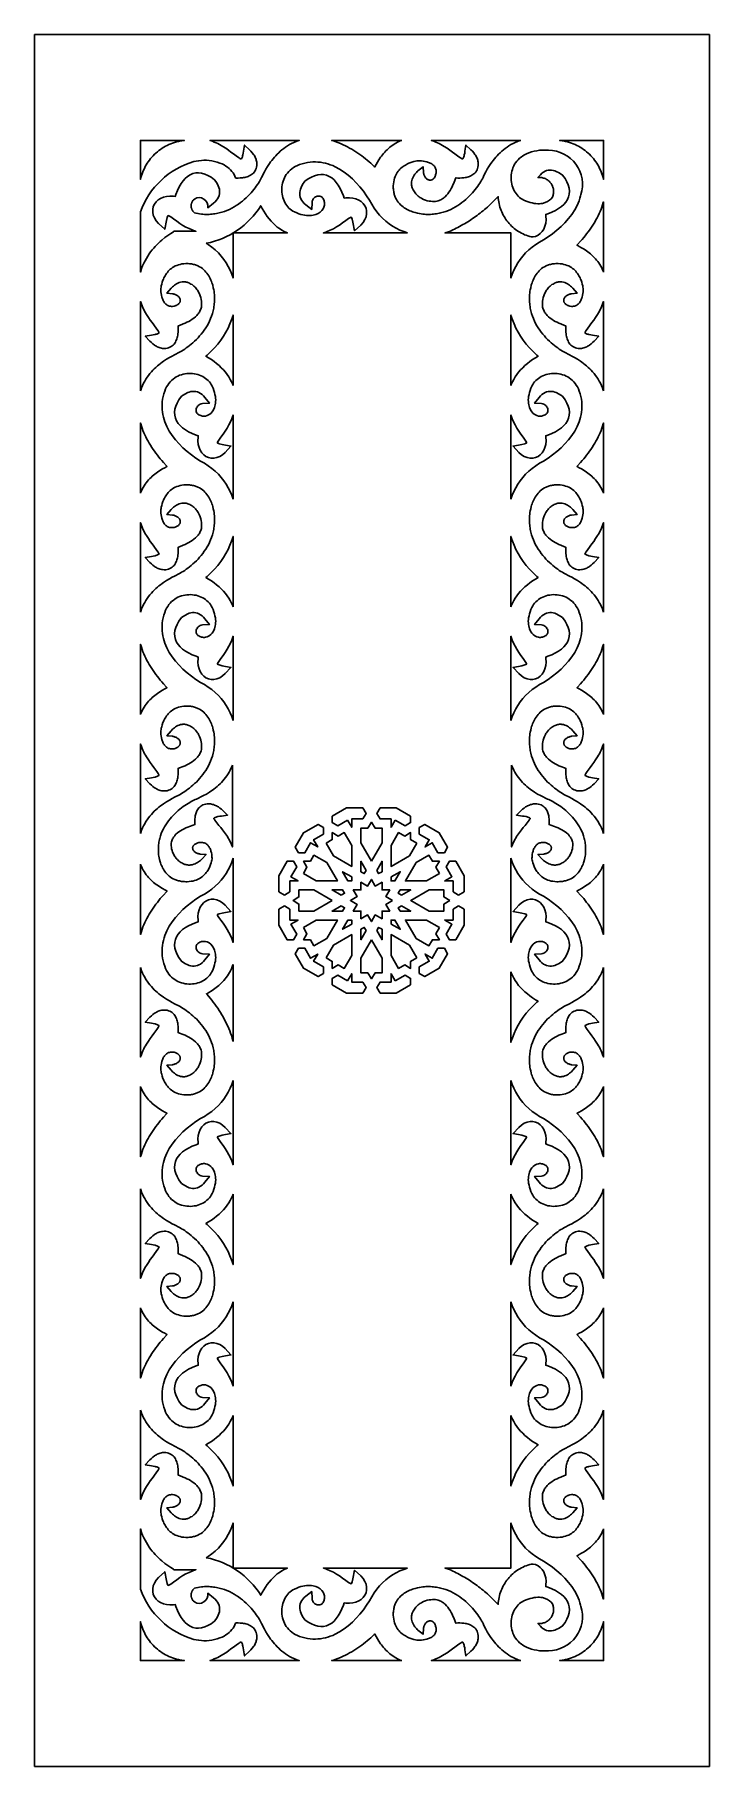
# Model space of a CAD drawing. Extents: x -128 to 128, y -328 to 328.
import ezdxf

# ---------------------------------------------------------------- set-up
doc = ezdxf.new("R2010")
doc.units = 0
doc.header["$MEASUREMENT"] = 0
doc.layers.get('0').update_dxf_attribs({"linetype": 'CONTINUOUS'})

msp = doc.modelspace()

# ---------------------------------------------------------------- linework, layer by layer
at = {"color": 1}
msp.add_lwpolyline([(-127.5, -327.5), (127.5, -327.5), (127.5, 327.5), (-127.5, 327.5)], close=True, dxfattribs=at)
for points in [[(-67.33, 279.47), (-66.4, 279.67), (-65.46, 279.83), (-64.5, 279.93), (-63.54, 279.97), (-62.56, 279.96), (-61.58, 279.88), (-60.58, 279.74), (-59.57, 279.54), (-58.55, 279.27), (-57.52, 278.93), (-56.69, 278.6), (-55.93, 278.22), (-55.22, 277.8), (-54.58, 277.35), (-53.99, 276.85), (-53.45, 276.33), (-52.96, 275.77), (-52.53, 275.19), (-52.15, 274.58), (-51.81, 273.95), (-51.53, 273.31), (-51.65, 273.29), (-51.26, 273.27), (-50.55, 273.26), (-49.77, 273.29), (-48.95, 273.37), (-48.52, 273.44), (-48.09, 273.52), (-47.66, 273.62), (-47.22, 273.75), (-46.79, 273.9), (-46.37, 274.08), (-45.96, 274.29), (-45.56, 274.54), (-45.18, 274.82), (-44.82, 275.15), (-44.5, 275.52), (-44.21, 275.93), (-43.97, 276.39), (-43.78, 276.88), (-43.64, 277.41), (-43.56, 277.97), (-43.53, 278.57), (-43.57, 279.2), (-43.63, 279.61), (-43.72, 280.02), (-43.84, 280.41), (-43.99, 280.79), (-44.16, 281.16), (-44.34, 281.51), (-44.55, 281.85), (-44.77, 282.19), (-45.24, 282.81), (-45.75, 283.39), (-46.28, 283.93), (-48.17, 285.71), (-48.54, 283.38), (-48.65, 282.73), (-48.8, 281.99), (-48.89, 281.64), (-49, 281.3), (-49.12, 281.01), (-49.24, 280.77), (-49.37, 280.58), (-49.4, 280.55), (-49.44, 280.51), (-49.46, 280.5), (-49.47, 280.49), (-49.48, 280.49), (-49.51, 280.5), (-49.57, 280.51), (-49.66, 280.55), (-49.92, 280.68), (-50.2, 280.85), (-50.86, 281.28), (-52.41, 282.42), (-53.3, 283.09), (-54.26, 283.8), (-55.3, 284.52), (-56.42, 285.24), (-57.02, 285.59), (-57.64, 285.94), (-58.27, 286.27), (-58.93, 286.59), (-59.61, 286.89), (-60.32, 287.17), (-61.04, 287.43), (-61.27, 287.5), (-27.49, 287.5), (-27.8, 287.4), (-28.69, 287.08), (-29.55, 286.72), (-30.38, 286.32), (-31.17, 285.89), (-31.93, 285.44), (-32.66, 284.95), (-33.36, 284.45), (-34.02, 283.93), (-34.66, 283.39), (-35.27, 282.83), (-35.84, 282.27), (-36.39, 281.69), (-36.91, 281.11), (-37.4, 280.53), (-37.87, 279.94), (-38.31, 279.36), (-38.72, 278.78), (-39.47, 277.66), (-40.12, 276.59), (-40.67, 275.59), (-41.14, 274.68), (-41.51, 273.9), (-41.73, 273.46), (-41.97, 272.99), (-42.25, 272.48), (-42.57, 271.94), (-42.92, 271.38), (-43.3, 270.8), (-43.72, 270.19), (-44.17, 269.57), (-44.66, 268.94), (-45.18, 268.31), (-45.73, 267.67), (-46.31, 267.03), (-46.93, 266.39), (-47.58, 265.76), (-48.26, 265.14), (-48.97, 264.54), (-49.71, 263.95), (-50.49, 263.39), (-51.29, 262.85), (-52.13, 262.33), (-52.99, 261.85), (-53.89, 261.41), (-54.81, 261), (-55.77, 260.64), (-56.75, 260.32), (-57.77, 260.05), (-58.29, 259.93), (-58.81, 259.83), (-59.35, 259.74), (-59.89, 259.66), (-60.43, 259.6), (-60.99, 259.56), (-61.56, 259.53), (-62.13, 259.51), (-62.71, 259.51), (-63.29, 259.53), (-63.89, 259.57), (-64.49, 259.62), (-65.14, 259.7), (-65.75, 259.8), (-66.52, 259.97), (-67.1, 260.11), (-67.25, 260.23), (-67.38, 260.35), (-67.5, 260.49), (-67.62, 260.63), (-67.73, 260.77), (-67.83, 260.92), (-67.92, 261.08), (-68, 261.24), (-68.08, 261.4), (-68.14, 261.57), (-68.2, 261.74), (-68.25, 261.92), (-68.29, 262.09), (-68.32, 262.27), (-68.34, 262.45), (-68.35, 262.63), (-68.35, 262.81), (-68.34, 263), (-68.32, 263.18), (-68.29, 263.36), (-68.25, 263.54), (-68.2, 263.71), (-68.14, 263.89), (-68.07, 264.06), (-67.99, 264.24), (-67.9, 264.4), (-67.8, 264.57), (-67.68, 264.73), (-67.56, 264.88), (-67.42, 265.03), (-67.27, 265.17), (-67.11, 265.31, -0.657799), (-62.11, 262.03), (-59.93, 263.74), (-59.33, 264.29), (-58.82, 264.85), (-58.4, 265.42), (-58.06, 266.02), (-57.81, 266.62), (-57.66, 267.24), (-57.59, 267.87), (-57.61, 268.49), (-57.7, 269.09), (-57.86, 269.69), (-58.09, 270.28), (-58.65, 271.39), (-59.47, 272.64), (-60.83, 273.57), (-62.03, 274.25), (-63.22, 274.76), (-64.38, 275.09), (-65.52, 275.23), (-66.64, 275.18), (-67.72, 274.94), (-68.74, 274.51), (-69.69, 273.9), (-70.58, 273.13), (-71.39, 272.21), (-72.15, 271.14), (-72.85, 269.93), (-73.51, 268.58), (-74.11, 267.09), (-74.4, 266.27), (-74.99, 266.36), (-76.37, 266.4), (-77.66, 266.27), (-78.84, 265.99), (-79.9, 265.54), (-80.84, 264.96), (-81.62, 264.23), (-82.24, 263.39), (-82.66, 262.44), (-82.88, 261.41), (-82.88, 260.34), (-82.65, 259.25), (-82.21, 258.16), (-81.55, 257.1), (-80.68, 256.07), (-78.32, 253.92), (-77.67, 257.22), (-77.39, 258.34), (-77.25, 258.71), (-77.13, 258.96), (-77.05, 259.08), (-76.99, 259.06), (-76.79, 258.99), (-76.04, 258.55), (-74.98, 257.78), (-73.82, 256.91), (-72.65, 256.1), (-71.48, 255.37), (-70.32, 254.72), (-69.16, 254.14), (-68.01, 253.63), (-66.86, 253.2), (-66.57, 253.11), (-74.96, 253.11), (-74.89, 253.03), (-75.01, 252.96), (-76.02, 252.32), (-77.12, 251.57), (-78.28, 250.72), (-79.48, 249.75), (-80.09, 249.22), (-80.7, 248.65), (-81.31, 248.05), (-81.92, 247.42), (-82.52, 246.76), (-83.1, 246.05), (-83.68, 245.31), (-84.24, 244.54), (-84.78, 243.72), (-85.29, 242.86), (-85.79, 241.96), (-86.25, 241.03), (-86.68, 240.04), (-87.08, 239.02), (-87.43, 237.95), (-87.5, 237.72), (-87.52, 260.42, -0.241859)], [(29.29, 253.05), (29.29, 253.05), (27.69, 252.53), (27.55, 252.5), (52.5, 252.5), (52.5, 235.49), (53, 236.96), (53.6, 238.41), (54.3, 239.81), (55.09, 241.17), (55.99, 242.48), (56.98, 243.73), (58.07, 244.93), (59.25, 246.06), (60.52, 247.13), (61.89, 248.13), (63.36, 249.05), (64.85, 249.86), (66.57, 250.98), (68.27, 252.2), (69.91, 253.51), (71.47, 254.9), (72.94, 256.37), (74.3, 257.91), (75.53, 259.52), (76.62, 261.19), (77.55, 262.93), (77.94, 263.81), (78.29, 264.7), (78.6, 265.61), (78.86, 266.53), (78.96, 267, 0.506289), (66.74, 283.74), (66.26, 283.79), (65.3, 283.83), (64.32, 283.82), (63.34, 283.74), (62.34, 283.61), (61.33, 283.4), (60.31, 283.13), (59.28, 282.8), (58.45, 282.46), (57.69, 282.08), (56.99, 281.67), (56.34, 281.21), (55.75, 280.72), (55.21, 280.19), (54.73, 279.64), (54.29, 279.05), (53.91, 278.45), (53.57, 277.82), (53.29, 277.17), (53.05, 276.51), (52.86, 275.83), (52.72, 275.14), (52.62, 274.45), (52.57, 273.75), (52.57, 273.05), (52.61, 272.36), (52.7, 271.67), (52.82, 270.99), (52.99, 270.33), (53.21, 269.69), (53.46, 269.06), (53.75, 268.47), (54.08, 267.89), (54.45, 267.36), (54.85, 266.85), (55.29, 266.38), (55.76, 265.95), (56.26, 265.56), (56.8, 265.22), (57.38, 264.91), (58.21, 264.55), (59.02, 264.25), (59.8, 264.01), (60.55, 263.82), (61.28, 263.68), (61.97, 263.6), (62.63, 263.56), (63.26, 263.56), (63.85, 263.61), (64.39, 263.69), (65.44, 263.97), (66.32, 264.37), (67.07, 264.86), (67.69, 265.43), (68.16, 266.06), (68.32, 266.39), (68.44, 266.74), (68.52, 267.09), (68.58, 267.44), (68.62, 267.78), (68.64, 268.12), (68.63, 268.46), (68.6, 268.8), (68.55, 269.12), (68.48, 269.45), (68.39, 269.76), (68.28, 270.07), (68.16, 270.37), (68.01, 270.67), (67.85, 270.95), (67.67, 271.22), (67.47, 271.48), (67.26, 271.72), (67.04, 271.96), (66.8, 272.18), (66.55, 272.38), (66.28, 272.57), (66.01, 272.75), (65.72, 272.91), (65.42, 273.05), (65.11, 273.17), (64.79, 273.27), (64.47, 273.35), (64.13, 273.41), (63.79, 273.45), (63.44, 273.46), (63.09, 273.46), (62.73, 273.42), (63.13, 273.93), (63.68, 274.53), (64.24, 275.04), (64.81, 275.46), (65.4, 275.8), (66.01, 276.05), (66.63, 276.2), (67.26, 276.27), (67.87, 276.25), (68.48, 276.16), (69.07, 276), (69.67, 275.77), (70.78, 275.21), (72.02, 274.39), (72.96, 273.03), (73.64, 271.83), (74.15, 270.64), (74.48, 269.48), (74.62, 268.34), (74.57, 267.22), (74.33, 266.14), (73.9, 265.12), (73.29, 264.17), (72.52, 263.28), (71.6, 262.47), (70.53, 261.71), (69.32, 261.01), (67.97, 260.35), (66.48, 259.75), (65.66, 259.47), (65.75, 258.87), (65.79, 257.49), (65.66, 256.2), (65.38, 255.02), (64.93, 253.96), (64.34, 253.02), (63.62, 252.24), (62.77, 251.62), (61.83, 251.2), (60.8, 250.98), (60.26, 250.98), (59.6, 251.16), (58.95, 251.36), (58.31, 251.59), (57.69, 251.84), (57.08, 252.11), (56.48, 252.41), (55.9, 252.73), (55.33, 253.07), (54.78, 253.44), (54.25, 253.82), (53.73, 254.23), (53.23, 254.65), (52.75, 255.1), (52.29, 255.56), (51.85, 256.04), (51.42, 256.53), (51.02, 257.04), (50.63, 257.57), (50.27, 258.11), (49.93, 258.67), (49.61, 259.24), (49.31, 259.83), (49.04, 260.42), (48.79, 261.03), (48.56, 261.65), (48.36, 262.28), (48.18, 262.92), (48.03, 263.57), (47.91, 264.23), (47.81, 264.9), (47.74, 265.57), (47.69, 266.25), (47.2, 265.73), (46.71, 265.22), (46.21, 264.71), (45.7, 264.21), (45.19, 263.71), (44.67, 263.23), (44.15, 262.74), (43.61, 262.27), (43.08, 261.8), (42.54, 261.34), (41.99, 260.89), (41.43, 260.44), (40.87, 260), (40.31, 259.57), (39.74, 259.14), (39.16, 258.72), (38.58, 258.31), (38, 257.91), (37.41, 257.51), (36.81, 257.12), (36.21, 256.74), (35.6, 256.37), (34.99, 256), (34.38, 255.64), (33.76, 255.29), (33.13, 254.95), (32.5, 254.61), (31.87, 254.28), (31.23, 253.96), (30.59, 253.65), (29.94, 253.35)], [(-62.63, 248.59), (-61.89, 248.13), (-60.52, 247.13), (-59.25, 246.06), (-58.07, 244.93), (-56.98, 243.73), (-55.99, 242.48), (-55.09, 241.17), (-54.3, 239.81), (-53.6, 238.41), (-53, 236.96), (-52.5, 235.49), (-52.5, 252.5), (-31.97, 252.5), (-32.35, 252.65), (-33.24, 253.08), (-34.11, 253.57), (-34.95, 254.12), (-35.78, 254.74), (-36.58, 255.41), (-37.36, 256.15), (-38.12, 256.95), (-38.85, 257.8), (-39.56, 258.71), (-40.24, 259.68), (-40.89, 260.7), (-41.53, 261.77), (-42.06, 262.77, -0.211769)], [(-62.63, -248.59), (-61.89, -248.13), (-60.52, -247.13), (-59.25, -246.06), (-58.07, -244.93), (-56.98, -243.73), (-55.99, -242.48), (-55.09, -241.17), (-54.3, -239.81), (-53.6, -238.41), (-53, -236.96), (-52.5, -235.49), (-52.5, -252.5), (-31.97, -252.5), (-32.35, -252.65), (-33.24, -253.08), (-34.11, -253.57), (-34.95, -254.12), (-35.78, -254.74), (-36.58, -255.41), (-37.36, -256.15), (-38.12, -256.95), (-38.85, -257.8), (-39.56, -258.71), (-40.24, -259.68), (-40.89, -260.7), (-41.53, -261.77), (-42.06, -262.77, 0.211769)], [(29.29, -253.05), (29.29, -253.05), (27.69, -252.53), (27.55, -252.5), (52.5, -252.5), (52.5, -235.49), (53, -236.96), (53.6, -238.41), (54.3, -239.81), (55.09, -241.17), (55.99, -242.48), (56.98, -243.73), (58.07, -244.93), (59.25, -246.06), (60.52, -247.13), (61.89, -248.13), (63.36, -249.05), (64.85, -249.86), (66.57, -250.98), (68.27, -252.2), (69.91, -253.51), (71.47, -254.9), (72.94, -256.37), (74.3, -257.91), (75.53, -259.52), (76.62, -261.19), (77.55, -262.93), (77.94, -263.81), (78.29, -264.7), (78.6, -265.61), (78.86, -266.53), (78.96, -267, -0.506289), (66.74, -283.74), (66.26, -283.79), (65.3, -283.83), (64.32, -283.82), (63.34, -283.74), (62.34, -283.61), (61.33, -283.4), (60.31, -283.13), (59.28, -282.8), (58.45, -282.46), (57.69, -282.08), (56.99, -281.67), (56.34, -281.21), (55.75, -280.72), (55.21, -280.19), (54.73, -279.64), (54.29, -279.05), (53.91, -278.45), (53.57, -277.82), (53.29, -277.17), (53.05, -276.51), (52.86, -275.83), (52.72, -275.14), (52.62, -274.45), (52.57, -273.75), (52.57, -273.05), (52.61, -272.36), (52.7, -271.67), (52.82, -270.99), (52.99, -270.33), (53.21, -269.69), (53.46, -269.06), (53.75, -268.47), (54.08, -267.89), (54.45, -267.36), (54.85, -266.85), (55.29, -266.38), (55.76, -265.95), (56.26, -265.56), (56.8, -265.22), (57.38, -264.91), (58.21, -264.55), (59.02, -264.25), (59.8, -264.01), (60.55, -263.82), (61.28, -263.68), (61.97, -263.6), (62.63, -263.56), (63.26, -263.56), (63.85, -263.61), (64.39, -263.69), (65.44, -263.97), (66.32, -264.37), (67.07, -264.86), (67.69, -265.43), (68.16, -266.06), (68.32, -266.39), (68.44, -266.74), (68.52, -267.09), (68.58, -267.44), (68.62, -267.78), (68.64, -268.12), (68.63, -268.46), (68.6, -268.8), (68.55, -269.12), (68.48, -269.45), (68.39, -269.76), (68.28, -270.07), (68.16, -270.37), (68.01, -270.67), (67.85, -270.95), (67.67, -271.22), (67.47, -271.48), (67.26, -271.72), (67.04, -271.96), (66.8, -272.18), (66.55, -272.38), (66.28, -272.57), (66.01, -272.75), (65.72, -272.91), (65.42, -273.05), (65.11, -273.17), (64.79, -273.27), (64.47, -273.35), (64.13, -273.41), (63.79, -273.45), (63.44, -273.46), (63.09, -273.46), (62.73, -273.42), (63.13, -273.93), (63.68, -274.53), (64.24, -275.04), (64.81, -275.46), (65.4, -275.8), (66.01, -276.05), (66.63, -276.2), (67.26, -276.27), (67.87, -276.25), (68.48, -276.16), (69.07, -276), (69.67, -275.77), (70.78, -275.21), (72.02, -274.39), (72.96, -273.03), (73.64, -271.83), (74.15, -270.64), (74.48, -269.48), (74.62, -268.34), (74.57, -267.22), (74.33, -266.14), (73.9, -265.12), (73.29, -264.17), (72.52, -263.28), (71.6, -262.47), (70.53, -261.71), (69.32, -261.01), (67.97, -260.35), (66.48, -259.75), (65.66, -259.47), (65.75, -258.87), (65.79, -257.49), (65.66, -256.2), (65.38, -255.02), (64.93, -253.96), (64.34, -253.02), (63.62, -252.24), (62.77, -251.62), (61.83, -251.2), (60.8, -250.98), (60.26, -250.98), (59.6, -251.16), (58.95, -251.36), (58.31, -251.59), (57.69, -251.84), (57.08, -252.11), (56.48, -252.41), (55.9, -252.73), (55.33, -253.07), (54.78, -253.44), (54.25, -253.82), (53.73, -254.23), (53.23, -254.65), (52.75, -255.1), (52.29, -255.56), (51.85, -256.04), (51.42, -256.53), (51.02, -257.04), (50.63, -257.57), (50.27, -258.11), (49.93, -258.67), (49.61, -259.24), (49.31, -259.83), (49.04, -260.42), (48.79, -261.03), (48.56, -261.65), (48.36, -262.28), (48.18, -262.92), (48.03, -263.57), (47.91, -264.23), (47.81, -264.9), (47.74, -265.57), (47.69, -266.25), (47.2, -265.73), (46.71, -265.22), (46.21, -264.71), (45.7, -264.21), (45.19, -263.71), (44.67, -263.23), (44.15, -262.74), (43.61, -262.27), (43.08, -261.8), (42.54, -261.34), (41.99, -260.89), (41.43, -260.44), (40.87, -260), (40.31, -259.57), (39.74, -259.14), (39.16, -258.72), (38.58, -258.31), (38, -257.91), (37.41, -257.51), (36.81, -257.12), (36.21, -256.74), (35.6, -256.37), (34.99, -256), (34.38, -255.64), (33.76, -255.29), (33.13, -254.95), (32.5, -254.61), (31.87, -254.28), (31.23, -253.96), (30.59, -253.65), (29.94, -253.35)], [(-67.33, -279.47), (-66.4, -279.67), (-65.46, -279.83), (-64.5, -279.93), (-63.54, -279.97), (-62.56, -279.96), (-61.58, -279.88), (-60.58, -279.74), (-59.57, -279.54), (-58.55, -279.27), (-57.52, -278.93), (-56.69, -278.6), (-55.93, -278.22), (-55.22, -277.8), (-54.58, -277.35), (-53.99, -276.85), (-53.45, -276.33), (-52.96, -275.77), (-52.53, -275.19), (-52.15, -274.58), (-51.81, -273.95), (-51.53, -273.31), (-51.65, -273.29), (-51.26, -273.27), (-50.55, -273.26), (-49.77, -273.29), (-48.95, -273.37), (-48.52, -273.44), (-48.09, -273.52), (-47.66, -273.62), (-47.22, -273.75), (-46.79, -273.9), (-46.37, -274.08), (-45.96, -274.29), (-45.56, -274.54), (-45.18, -274.82), (-44.82, -275.15), (-44.5, -275.52), (-44.21, -275.93), (-43.97, -276.39), (-43.78, -276.88), (-43.64, -277.41), (-43.56, -277.97), (-43.53, -278.57), (-43.57, -279.2), (-43.63, -279.61), (-43.72, -280.02), (-43.84, -280.41), (-43.99, -280.79), (-44.16, -281.16), (-44.34, -281.51), (-44.55, -281.85), (-44.77, -282.19), (-45.24, -282.81), (-45.75, -283.39), (-46.28, -283.93), (-48.17, -285.71), (-48.54, -283.38), (-48.65, -282.73), (-48.8, -281.99), (-48.89, -281.64), (-49, -281.3), (-49.12, -281.01), (-49.24, -280.77), (-49.37, -280.58), (-49.4, -280.55), (-49.44, -280.51), (-49.46, -280.5), (-49.47, -280.49), (-49.48, -280.49), (-49.51, -280.5), (-49.57, -280.51), (-49.66, -280.55), (-49.92, -280.68), (-50.2, -280.85), (-50.86, -281.28), (-52.41, -282.42), (-53.3, -283.09), (-54.26, -283.8), (-55.3, -284.52), (-56.42, -285.24), (-57.02, -285.59), (-57.64, -285.94), (-58.27, -286.27), (-58.93, -286.59), (-59.61, -286.89), (-60.32, -287.17), (-61.04, -287.43), (-61.27, -287.5), (-27.49, -287.5), (-27.8, -287.4), (-28.69, -287.08), (-29.55, -286.72), (-30.38, -286.32), (-31.17, -285.89), (-31.93, -285.44), (-32.66, -284.95), (-33.36, -284.45), (-34.02, -283.93), (-34.66, -283.39), (-35.27, -282.83), (-35.84, -282.27), (-36.39, -281.69), (-36.91, -281.11), (-37.4, -280.53), (-37.87, -279.94), (-38.31, -279.36), (-38.72, -278.78), (-39.47, -277.66), (-40.12, -276.59), (-40.67, -275.59), (-41.14, -274.68), (-41.51, -273.9), (-41.73, -273.46), (-41.97, -272.99), (-42.25, -272.48), (-42.57, -271.94), (-42.92, -271.38), (-43.3, -270.8), (-43.72, -270.19), (-44.17, -269.57), (-44.66, -268.94), (-45.18, -268.31), (-45.73, -267.67), (-46.31, -267.03), (-46.93, -266.39), (-47.58, -265.76), (-48.26, -265.14), (-48.97, -264.54), (-49.71, -263.95), (-50.49, -263.39), (-51.29, -262.85), (-52.13, -262.33), (-52.99, -261.85), (-53.89, -261.41), (-54.81, -261), (-55.77, -260.64), (-56.75, -260.32), (-57.77, -260.05), (-58.29, -259.93), (-58.81, -259.83), (-59.35, -259.74), (-59.89, -259.66), (-60.43, -259.6), (-60.99, -259.56), (-61.56, -259.53), (-62.13, -259.51), (-62.71, -259.51), (-63.29, -259.53), (-63.89, -259.57), (-64.49, -259.62), (-65.14, -259.7), (-65.75, -259.8), (-66.52, -259.97), (-67.1, -260.11), (-67.25, -260.23), (-67.38, -260.35), (-67.5, -260.49), (-67.62, -260.63), (-67.73, -260.77), (-67.83, -260.92), (-67.92, -261.08), (-68, -261.24), (-68.08, -261.4), (-68.14, -261.57), (-68.2, -261.74), (-68.25, -261.92), (-68.29, -262.09), (-68.32, -262.27), (-68.34, -262.45), (-68.35, -262.63), (-68.35, -262.81), (-68.34, -263), (-68.32, -263.18), (-68.29, -263.36), (-68.25, -263.54), (-68.2, -263.71), (-68.14, -263.89), (-68.07, -264.06), (-67.99, -264.24), (-67.9, -264.4), (-67.8, -264.57), (-67.68, -264.73), (-67.56, -264.88), (-67.42, -265.03), (-67.27, -265.17), (-67.11, -265.31, 0.657799), (-62.11, -262.03), (-59.93, -263.74), (-59.33, -264.29), (-58.82, -264.85), (-58.4, -265.42), (-58.06, -266.02), (-57.81, -266.62), (-57.66, -267.24), (-57.59, -267.87), (-57.61, -268.49), (-57.7, -269.09), (-57.86, -269.69), (-58.09, -270.28), (-58.65, -271.39), (-59.47, -272.64), (-60.83, -273.57), (-62.03, -274.25), (-63.22, -274.76), (-64.38, -275.09), (-65.52, -275.23), (-66.64, -275.18), (-67.72, -274.94), (-68.74, -274.51), (-69.69, -273.9), (-70.58, -273.13), (-71.39, -272.21), (-72.15, -271.14), (-72.85, -269.93), (-73.51, -268.58), (-74.11, -267.09), (-74.4, -266.27), (-74.99, -266.36), (-76.37, -266.4), (-77.66, -266.27), (-78.84, -265.99), (-79.9, -265.54), (-80.84, -264.96), (-81.62, -264.23), (-82.24, -263.39), (-82.66, -262.44), (-82.88, -261.41), (-82.88, -260.34), (-82.65, -259.25), (-82.21, -258.16), (-81.55, -257.1), (-80.68, -256.07), (-78.32, -253.92), (-77.67, -257.22), (-77.39, -258.34), (-77.25, -258.71), (-77.13, -258.96), (-77.05, -259.08), (-76.99, -259.06), (-76.79, -258.99), (-76.04, -258.55), (-74.98, -257.78), (-73.82, -256.91), (-72.65, -256.1), (-71.48, -255.37), (-70.32, -254.72), (-69.16, -254.14), (-68.01, -253.63), (-66.86, -253.2), (-66.57, -253.11), (-74.96, -253.11), (-74.89, -253.03), (-75.01, -252.96), (-76.02, -252.32), (-77.12, -251.57), (-78.28, -250.72), (-79.48, -249.75), (-80.09, -249.22), (-80.7, -248.65), (-81.31, -248.05), (-81.92, -247.42), (-82.52, -246.76), (-83.1, -246.05), (-83.68, -245.31), (-84.24, -244.54), (-84.78, -243.72), (-85.29, -242.86), (-85.79, -241.96), (-86.25, -241.03), (-86.68, -240.04), (-87.08, -239.02), (-87.43, -237.95), (-87.5, -237.72), (-87.52, -260.42, 0.241859)]]:
    msp.add_lwpolyline(points, format="xyb", close=True)
for points in [[(-87.5, 277.98), (-87.5, 287.5), (-70.88, 287.52), (-71.27, 287.47), (-71.66, 287.42), (-72.04, 287.36), (-72.42, 287.29), (-72.8, 287.22), (-73.17, 287.14), (-73.54, 287.05), (-73.91, 286.95), (-74.27, 286.85), (-74.63, 286.74), (-75.35, 286.5), (-76.05, 286.23), (-76.74, 285.94), (-77.41, 285.62), (-78.06, 285.28), (-78.7, 284.91), (-79.33, 284.52), (-79.94, 284.11), (-80.53, 283.67), (-81.1, 283.21), (-81.65, 282.73), (-82.19, 282.23), (-82.7, 281.71), (-83.19, 281.17), (-83.67, 280.62), (-84.12, 280.04), (-84.55, 279.45), (-84.95, 278.84), (-85.34, 278.22), (-85.7, 277.58), (-86.03, 276.92), (-86.35, 276.25), (-86.63, 275.57), (-86.89, 274.87), (-87.12, 274.16), (-87.33, 273.44), (-87.51, 272.71)], [(11.23, 287.5), (-15.29, 287.5), (-15.03, 287.43), (-14.18, 287.16), (-13.34, 286.87), (-12.51, 286.56), (-11.68, 286.21), (-10.86, 285.85), (-10.05, 285.46), (-9.25, 285.05), (-8.45, 284.62), (-7.67, 284.17), (-6.9, 283.7), (-6.13, 283.22), (-5.38, 282.72), (-4.63, 282.2), (-3.9, 281.67), (-3.18, 281.13), (-2.48, 280.58), (-1.78, 280.01), (-1.1, 279.44), (-0.43, 278.85), (0.86, 277.67), (1.09, 277.44), (1.13, 277.53), (1.56, 278.34), (2.05, 279.22), (2.62, 280.15), (3.26, 281.1), (3.61, 281.59), (3.99, 282.08), (4.38, 282.56), (4.8, 283.05), (5.24, 283.52), (5.71, 283.99), (6.2, 284.45), (6.72, 284.9), (7.26, 285.33), (7.82, 285.74), (8.42, 286.13), (9.04, 286.5), (9.69, 286.85), (10.37, 287.16), (11.08, 287.45)], [(56.2, 287.5), (22.42, 287.5), (22.64, 287.43), (23.37, 287.17), (24.08, 286.89), (24.76, 286.59), (25.41, 286.27), (26.05, 285.94), (26.67, 285.59), (27.26, 285.24), (28.38, 284.52), (29.43, 283.8), (30.39, 283.09), (31.27, 282.42), (32.83, 281.28), (33.48, 280.85), (33.77, 280.68), (34.03, 280.55), (34.12, 280.51), (34.18, 280.5), (34.21, 280.49), (34.22, 280.49), (34.23, 280.5), (34.25, 280.51), (34.29, 280.55), (34.32, 280.58), (34.45, 280.77), (34.57, 281.01), (34.69, 281.3), (34.8, 281.64), (34.89, 281.99), (35.04, 282.73), (35.14, 283.38), (35.51, 285.71), (37.41, 283.93), (37.94, 283.39), (38.44, 282.81), (38.91, 282.19), (39.14, 281.85), (39.34, 281.51), (39.53, 281.16), (39.7, 280.79), (39.85, 280.41), (39.97, 280.02), (40.06, 279.61), (40.12, 279.2), (40.15, 278.57), (40.13, 277.97), (40.05, 277.41), (39.91, 276.88), (39.72, 276.39), (39.48, 275.93), (39.19, 275.52), (38.86, 275.15), (38.51, 274.82), (38.13, 274.54), (37.73, 274.29), (37.32, 274.08), (36.89, 273.9), (36.46, 273.75), (36.03, 273.62), (35.6, 273.52), (35.17, 273.44), (34.73, 273.37), (33.91, 273.29), (33.14, 273.26), (32.43, 273.27), (31.82, 273.3), (31.65, 273.31), (31.44, 272.72), (30.89, 271.34), (30.59, 270.63), (30.26, 269.94), (29.9, 269.25), (29.52, 268.58), (29.1, 267.93), (28.64, 267.31), (28.15, 266.73), (27.62, 266.19), (27.33, 265.93), (27.03, 265.69), (26.72, 265.46), (26.39, 265.25), (26.05, 265.06), (25.7, 264.89), (25.34, 264.73), (24.95, 264.59), (24.51, 264.48), (24, 264.41), (23.45, 264.38), (22.86, 264.39), (22.23, 264.45), (21.57, 264.55), (20.89, 264.7), (20.2, 264.91), (19.5, 265.19), (18.81, 265.52), (18.46, 265.72), (18.12, 265.94), (17.79, 266.18), (17.47, 266.43), (17.15, 266.71), (16.85, 267.01), (16.55, 267.33), (16.28, 267.67), (16.01, 268.03), (15.77, 268.42), (15.54, 268.83), (15.33, 269.26), (15.21, 269.58), (15.1, 269.9), (15.02, 270.22), (14.97, 270.54), (14.93, 270.86), (14.92, 271.17), (14.93, 271.47), (14.96, 271.79), (15.06, 272.35), (15.23, 272.89), (15.44, 273.39), (15.68, 273.87), (15.95, 274.3), (16.24, 274.7), (16.53, 275.06), (16.82, 275.39), (17.11, 275.68), (17.38, 275.94), (19.28, 277.54), (19.47, 275.35), (19.51, 275.1), (19.57, 274.85), (19.65, 274.6), (19.74, 274.34), (19.86, 274.09), (19.98, 273.85), (20.12, 273.62), (20.28, 273.4), (20.44, 273.21), (20.61, 273.03), (20.78, 272.88), (20.96, 272.75), (21.13, 272.65), (21.3, 272.58), (21.48, 272.53), (21.68, 272.49), (21.88, 272.47), (22.05, 272.47), (22.21, 272.48), (22.36, 272.5), (22.49, 272.53), (22.62, 272.58), (22.74, 272.63), (22.86, 272.7), (22.95, 272.76), (23.18, 272.95), (23.38, 273.16), (23.56, 273.4), (23.72, 273.65), (23.85, 273.92), (23.96, 274.18), (24.05, 274.41), (24.17, 274.8), (24.19, 274.92), (24.23, 275.38), (24.23, 275.81), (24.2, 276.21), (24.13, 276.56), (24.03, 276.89), (23.9, 277.19), (23.75, 277.46), (23.57, 277.72), (23.36, 277.95), (23.14, 278.17), (22.89, 278.38), (22.61, 278.57), (22.32, 278.75), (22.02, 278.91), (21.7, 279.05), (21.36, 279.18), (21.03, 279.3), (20.69, 279.4), (20, 279.56), (19.34, 279.68), (18.74, 279.75), (18.22, 279.79), (17.81, 279.81), (17.44, 279.8), (16.95, 279.74), (16.46, 279.64), (15.84, 279.49), (15.11, 279.28), (14.31, 279), (13.9, 278.83), (13.48, 278.64), (13.05, 278.43), (12.62, 278.19), (12.19, 277.93), (11.77, 277.64), (11.36, 277.33), (10.96, 277), (10.58, 276.63), (10.21, 276.24), (9.86, 275.82), (9.53, 275.36), (9.23, 274.87), (8.96, 274.35), (8.71, 273.79), (8.5, 273.19), (8.33, 272.55), (8.19, 271.87), (8.1, 271.13), (8.06, 270.35), (8.05, 269.9), (8.06, 269.45), (8.09, 269.03), (8.13, 268.61), (8.19, 268.21), (8.26, 267.83), (8.34, 267.45), (8.43, 267.09), (8.54, 266.74), (8.66, 266.41), (8.78, 266.08), (8.92, 265.78), (9.23, 265.17), (9.57, 264.62), (9.95, 264.1), (10.35, 263.62), (10.79, 263.17), (11.24, 262.76), (11.72, 262.38), (12.21, 262.03), (12.72, 261.71), (13.23, 261.41), (13.75, 261.15), (14.27, 260.91), (14.79, 260.7), (15.3, 260.51), (15.79, 260.34), (16.27, 260.2), (17.16, 259.97), (17.93, 259.8), (18.54, 259.7), (19.2, 259.62), (19.8, 259.57), (20.39, 259.53), (20.98, 259.51), (21.56, 259.51), (22.13, 259.53), (22.7, 259.56), (23.25, 259.6), (23.8, 259.66), (24.34, 259.74), (24.88, 259.83), (25.4, 259.93), (25.91, 260.05), (26.93, 260.32), (27.92, 260.64), (28.87, 261), (29.8, 261.41), (30.69, 261.85), (31.56, 262.33), (32.39, 262.85), (33.2, 263.39), (33.97, 263.95), (34.72, 264.54), (35.43, 265.14), (36.11, 265.76), (36.76, 266.39), (37.37, 267.03), (37.96, 267.67), (38.51, 268.31), (39.03, 268.94), (39.51, 269.57), (39.97, 270.19), (40.38, 270.8), (40.77, 271.38), (41.12, 271.94), (41.43, 272.48), (41.71, 272.99), (41.96, 273.46), (42.17, 273.9), (42.55, 274.68), (43.01, 275.59), (43.57, 276.59), (44.22, 277.66), (44.97, 278.78), (45.38, 279.36), (45.82, 279.94), (46.28, 280.53), (46.78, 281.11), (47.3, 281.69), (47.84, 282.27), (48.42, 282.83), (49.03, 283.39), (49.66, 283.93), (50.33, 284.45), (51.03, 284.95), (51.76, 285.44), (52.52, 285.89), (53.31, 286.32), (54.14, 286.72), (54.99, 287.08), (55.88, 287.4)], [(87.5, 277.98), (87.5, 287.5), (70.88, 287.52), (71.27, 287.47), (71.66, 287.42), (72.04, 287.36), (72.42, 287.29), (72.8, 287.22), (73.17, 287.14), (73.54, 287.05), (73.91, 286.95), (74.27, 286.85), (74.63, 286.74), (75.35, 286.5), (76.05, 286.23), (76.74, 285.94), (77.41, 285.62), (78.06, 285.28), (78.7, 284.91), (79.33, 284.52), (79.94, 284.11), (80.53, 283.67), (81.1, 283.21), (81.65, 282.73), (82.19, 282.23), (82.7, 281.71), (83.19, 281.17), (83.67, 280.62), (84.12, 280.04), (84.55, 279.45), (84.95, 278.84), (85.34, 278.22), (85.7, 277.58), (86.03, 276.92), (86.35, 276.25), (86.63, 275.57), (86.89, 274.87), (87.12, 274.16), (87.33, 273.44), (87.51, 272.71)], [(13.47, 252.5), (11.99, 253), (10.55, 253.6), (9.14, 254.3), (7.79, 255.09), (6.48, 255.99), (5.22, 256.98), (4.02, 258.07), (2.89, 259.25), (1.82, 260.52), (0.82, 261.89), (-0.1, 263.36), (-0.9, 264.85), (-2.03, 266.57), (-3.25, 268.27), (-4.56, 269.91), (-5.95, 271.47), (-7.42, 272.94), (-8.96, 274.3), (-10.57, 275.53), (-12.24, 276.62), (-13.98, 277.55), (-14.85, 277.94), (-15.75, 278.29), (-16.66, 278.6), (-17.58, 278.86), (-18.51, 279.06), (-19.45, 279.22), (-20.41, 279.32), (-21.37, 279.36), (-22.35, 279.34), (-23.33, 279.27), (-24.33, 279.13), (-25.34, 278.93), (-26.36, 278.66), (-27.39, 278.32), (-28.22, 277.99), (-28.98, 277.61), (-29.68, 277.19), (-30.33, 276.73), (-30.92, 276.24), (-31.46, 275.72), (-31.94, 275.16), (-32.38, 274.58), (-32.76, 273.97), (-33.1, 273.34), (-33.38, 272.7), (-33.62, 272.03), (-33.81, 271.35), (-33.95, 270.67), (-34.05, 269.97), (-34.1, 269.27), (-34.1, 268.58), (-34.06, 267.88), (-33.97, 267.2), (-33.85, 266.52), (-33.68, 265.86), (-33.46, 265.21), (-33.21, 264.59), (-32.92, 263.99), (-32.59, 263.42), (-32.22, 262.88), (-31.82, 262.37), (-31.38, 261.9), (-30.91, 261.47), (-30.41, 261.09), (-29.87, 260.74), (-29.29, 260.44), (-28.46, 260.08), (-27.65, 259.78), (-26.87, 259.53), (-26.12, 259.34), (-25.39, 259.21), (-24.7, 259.12), (-24.04, 259.08), (-23.41, 259.09), (-22.82, 259.14), (-22.28, 259.22), (-21.23, 259.5), (-20.35, 259.89), (-19.6, 260.38), (-18.98, 260.95), (-18.51, 261.58), (-18.18, 262.25), (-17.98, 262.98), (-17.94, 263.31), (-17.94, 263.67), (-17.97, 264.03), (-18.03, 264.39), (-18.14, 264.75), (-18.29, 265.11), (-18.48, 265.46), (-18.69, 265.79), (-18.89, 266.01), (-19.11, 266.18), (-19.37, 266.31), (-19.67, 266.4), (-19.99, 266.45), (-20.33, 266.45), (-20.68, 266.4), (-21.03, 266.29), (-21.36, 266.14), (-21.67, 265.93), (-21.96, 265.67), (-22.2, 265.36), (-22.41, 264.98), (-22.57, 264.54), (-22.67, 264.02), (-22.8, 261.42), (-24.98, 263.13), (-25.58, 263.68), (-26.09, 264.24), (-26.51, 264.81), (-26.85, 265.4), (-27.09, 266.01), (-27.25, 266.63), (-27.32, 267.26), (-27.3, 267.87), (-27.21, 268.48), (-27.05, 269.07), (-26.82, 269.67), (-26.25, 270.78), (-25.44, 272.02), (-24.08, 272.96), (-22.87, 273.64), (-21.69, 274.15), (-20.53, 274.48), (-19.38, 274.62), (-18.27, 274.57), (-17.19, 274.33), (-16.17, 273.9), (-15.22, 273.29), (-14.33, 272.52), (-13.51, 271.6), (-12.76, 270.53), (-12.05, 269.32), (-11.4, 267.97), (-10.8, 266.48), (-10.51, 265.66), (-9.92, 265.75), (-8.54, 265.79), (-7.25, 265.66), (-6.07, 265.38), (-5, 264.93), (-4.07, 264.34), (-3.29, 263.62), (-2.67, 262.77), (-2.25, 261.83), (-2.03, 260.8), (-2.03, 259.73), (-2.26, 258.64), (-2.7, 257.55), (-3.36, 256.49), (-4.23, 255.46), (-6.59, 253.31), (-7.23, 256.6), (-7.52, 257.73), (-7.65, 258.1), (-7.78, 258.35), (-7.85, 258.47), (-7.92, 258.45), (-8.12, 258.38), (-8.87, 257.94), (-9.93, 257.16), (-11.09, 256.3), (-12.26, 255.49), (-13.43, 254.76), (-14.59, 254.11), (-15.75, 253.53), (-16.9, 253.02), (-18.05, 252.59), (-18.34, 252.5)], [(87.5, 237.72), (87.45, 237.88), (87.16, 238.58), (86.85, 239.26), (86.5, 239.91), (86.13, 240.53), (85.74, 241.13), (85.33, 241.7), (84.9, 242.24), (84.45, 242.75), (83.99, 243.24), (83.52, 243.71), (83.05, 244.15), (82.56, 244.57), (82.08, 244.96), (81.59, 245.34), (81.1, 245.69), (80.15, 246.33), (79.22, 246.9), (78.34, 247.39), (77.53, 247.82), (77.44, 247.86), (77.67, 248.1), (78.85, 249.38), (79.44, 250.05), (80.01, 250.74), (80.58, 251.43), (81.13, 252.14), (81.67, 252.86), (82.2, 253.59), (82.72, 254.33), (83.22, 255.08), (83.7, 255.85), (84.17, 256.62), (84.62, 257.41), (85.05, 258.2), (85.46, 259), (85.85, 259.81), (86.21, 260.63), (86.56, 261.46), (86.87, 262.29), (87.16, 263.13), (87.43, 263.98), (87.5, 264.24)], [(-87.5, 192.75), (-87.4, 193.07), (-87.08, 193.96), (-86.72, 194.82), (-86.32, 195.64), (-85.89, 196.44), (-85.44, 197.2), (-84.95, 197.92), (-84.45, 198.62), (-83.93, 199.29), (-83.39, 199.92), (-82.83, 200.53), (-82.27, 201.11), (-81.69, 201.66), (-81.11, 202.18), (-80.53, 202.67), (-79.94, 203.13), (-79.36, 203.57), (-78.78, 203.99), (-77.66, 204.73), (-76.59, 205.38), (-75.59, 205.94), (-74.68, 206.4), (-73.9, 206.78), (-73.46, 206.99), (-72.99, 207.24), (-72.48, 207.52), (-71.94, 207.83), (-71.38, 208.18), (-70.8, 208.57), (-70.19, 208.99), (-69.57, 209.44), (-68.94, 209.92), (-68.31, 210.44), (-67.67, 210.99), (-67.03, 211.58), (-66.39, 212.19), (-65.76, 212.84), (-65.14, 213.52), (-64.54, 214.24), (-63.95, 214.98), (-63.39, 215.75), (-62.85, 216.56), (-62.33, 217.39), (-61.85, 218.26), (-61.41, 219.15), (-61, 220.08), (-60.64, 221.03), (-60.32, 222.02), (-60.05, 223.04), (-59.93, 223.55), (-59.83, 224.08), (-59.74, 224.61), (-59.66, 225.15), (-59.6, 225.7), (-59.56, 226.26), (-59.53, 226.82), (-59.51, 227.39), (-59.51, 227.97), (-59.53, 228.56), (-59.57, 229.16), (-59.62, 229.76), (-59.7, 230.41), (-59.8, 231.02), (-59.97, 231.79), (-60.2, 232.69), (-60.34, 233.16), (-60.51, 233.66), (-60.7, 234.16), (-60.91, 234.68), (-61.15, 235.2), (-61.41, 235.72), (-61.71, 236.23), (-62.03, 236.74), (-62.38, 237.23), (-62.76, 237.71), (-63.17, 238.17), (-63.62, 238.6), (-64.1, 239.01), (-64.62, 239.38), (-65.17, 239.72), (-65.78, 240.03), (-66.08, 240.17), (-66.41, 240.3), (-66.74, 240.41), (-67.09, 240.52), (-67.45, 240.61), (-67.83, 240.7), (-68.21, 240.77), (-68.61, 240.82), (-69.03, 240.86), (-69.45, 240.89), (-69.9, 240.9), (-70.35, 240.9), (-71.13, 240.85), (-71.87, 240.76), (-72.55, 240.62), (-73.19, 240.45), (-73.79, 240.24), (-74.35, 239.99), (-74.87, 239.72), (-75.36, 239.42), (-75.82, 239.09), (-76.24, 238.74), (-76.63, 238.38), (-77, 237.99), (-77.33, 237.59), (-77.64, 237.18), (-77.93, 236.76), (-78.19, 236.33), (-78.43, 235.9), (-78.64, 235.48), (-78.83, 235.05), (-79, 234.64), (-79.28, 233.84), (-79.49, 233.12), (-79.64, 232.49), (-79.74, 232), (-79.8, 231.52), (-79.81, 231.14), (-79.79, 230.73), (-79.75, 230.21), (-79.68, 229.61), (-79.56, 228.95), (-79.4, 228.26), (-79.3, 227.93), (-79.18, 227.59), (-79.05, 227.26), (-78.91, 226.94), (-78.75, 226.63), (-78.57, 226.34), (-78.38, 226.07), (-78.17, 225.82), (-77.95, 225.59), (-77.72, 225.38), (-77.46, 225.21), (-77.19, 225.05), (-76.89, 224.92), (-76.56, 224.82), (-76.21, 224.75), (-75.81, 224.72), (-75.38, 224.72), (-74.92, 224.76), (-74.8, 224.79), (-74.41, 224.9), (-74.18, 224.99), (-73.92, 225.1), (-73.65, 225.24), (-73.4, 225.4), (-73.16, 225.57), (-72.95, 225.77), (-72.76, 226), (-72.7, 226.09), (-72.63, 226.21), (-72.58, 226.33), (-72.53, 226.46), (-72.5, 226.59), (-72.48, 226.74), (-72.47, 226.9), (-72.47, 227.08), (-72.49, 227.27), (-72.53, 227.47), (-72.58, 227.65), (-72.65, 227.82), (-72.75, 228), (-72.88, 228.17), (-73.03, 228.35), (-73.21, 228.51), (-73.4, 228.68), (-73.62, 228.83), (-73.85, 228.97), (-74.09, 229.1), (-74.34, 229.21), (-74.6, 229.3), (-74.85, 229.38), (-75.1, 229.44), (-75.35, 229.48), (-77.54, 229.67), (-75.94, 231.57), (-75.68, 231.85), (-75.39, 232.13), (-75.06, 232.42), (-74.7, 232.71), (-74.3, 233), (-73.87, 233.27), (-73.39, 233.51), (-72.89, 233.72), (-72.35, 233.89), (-71.79, 233.99), (-71.47, 234.02), (-71.17, 234.03), (-70.86, 234.02), (-70.54, 233.99), (-70.22, 233.93), (-69.9, 233.85), (-69.58, 233.75), (-69.26, 233.62), (-68.83, 233.41), (-68.42, 233.18), (-68.03, 232.94), (-67.67, 232.68), (-67.33, 232.4), (-67.01, 232.11), (-66.71, 231.8), (-66.43, 231.49), (-66.18, 231.16), (-65.94, 230.83), (-65.72, 230.49), (-65.52, 230.14), (-65.19, 229.45), (-64.91, 228.75), (-64.7, 228.06), (-64.55, 227.38), (-64.45, 226.72), (-64.39, 226.09), (-64.38, 225.5), (-64.41, 224.95), (-64.48, 224.45), (-64.59, 224), (-64.73, 223.61), (-64.89, 223.25), (-65.06, 222.9), (-65.25, 222.56), (-65.46, 222.24), (-65.69, 221.93), (-65.93, 221.63), (-66.19, 221.33), (-66.73, 220.8), (-67.31, 220.31), (-67.93, 219.85), (-68.58, 219.43), (-69.25, 219.05), (-69.94, 218.69), (-70.63, 218.37), (-71.34, 218.06), (-72.72, 217.52), (-73.31, 217.3), (-73.3, 217.13), (-73.27, 216.52), (-73.26, 215.82), (-73.29, 215.04), (-73.37, 214.22), (-73.44, 213.79), (-73.52, 213.35), (-73.62, 212.92), (-73.75, 212.49), (-73.9, 212.06), (-74.08, 211.64), (-74.29, 211.22), (-74.54, 210.83), (-74.82, 210.45), (-75.15, 210.09), (-75.52, 209.76), (-75.93, 209.48), (-76.39, 209.23), (-76.88, 209.04), (-77.41, 208.9), (-77.97, 208.82), (-78.57, 208.8), (-79.2, 208.83), (-79.61, 208.89), (-80.02, 208.99), (-80.41, 209.11), (-80.79, 209.25), (-81.16, 209.42), (-81.51, 209.61), (-81.85, 209.81), (-82.19, 210.04), (-82.81, 210.51), (-83.39, 211.02), (-83.93, 211.54), (-85.71, 213.44), (-83.38, 213.81), (-82.73, 213.91), (-81.99, 214.06), (-81.64, 214.16), (-81.3, 214.26), (-81.01, 214.38), (-80.77, 214.5), (-80.58, 214.63), (-80.55, 214.67), (-80.51, 214.7), (-80.5, 214.73), (-80.49, 214.74), (-80.49, 214.74), (-80.5, 214.77), (-80.51, 214.83), (-80.55, 214.93), (-80.68, 215.18), (-80.85, 215.47), (-81.28, 216.12), (-82.42, 217.68), (-83.09, 218.56), (-83.8, 219.53), (-84.52, 220.57), (-85.24, 221.69), (-85.59, 222.29), (-85.94, 222.9), (-86.27, 223.54), (-86.59, 224.2), (-86.89, 224.88), (-87.17, 225.58), (-87.43, 226.31), (-87.5, 226.53)], [(87.5, 192.75), (87.4, 193.07), (87.08, 193.96), (86.72, 194.82), (86.32, 195.64), (85.89, 196.44), (85.44, 197.2), (84.95, 197.92), (84.45, 198.62), (83.93, 199.29), (83.39, 199.92), (82.83, 200.53), (82.27, 201.11), (81.69, 201.66), (81.11, 202.18), (80.53, 202.67), (79.94, 203.13), (79.36, 203.57), (78.78, 203.99), (77.66, 204.73), (76.59, 205.38), (75.59, 205.94), (74.68, 206.4), (73.9, 206.78), (73.46, 206.99), (72.99, 207.24), (72.48, 207.52), (71.94, 207.83), (71.38, 208.18), (70.8, 208.57), (70.19, 208.99), (69.57, 209.44), (68.94, 209.92), (68.31, 210.44), (67.67, 210.99), (67.03, 211.58), (66.39, 212.19), (65.76, 212.84), (65.14, 213.52), (64.54, 214.24), (63.95, 214.98), (63.39, 215.75), (62.85, 216.56), (62.33, 217.39), (61.85, 218.26), (61.41, 219.15), (61, 220.08), (60.64, 221.03), (60.32, 222.02), (60.05, 223.04), (59.93, 223.55), (59.83, 224.08), (59.74, 224.61), (59.66, 225.15), (59.6, 225.7), (59.56, 226.26), (59.53, 226.82), (59.51, 227.39), (59.51, 227.97), (59.53, 228.56), (59.57, 229.16), (59.62, 229.76), (59.7, 230.41), (59.8, 231.02), (59.97, 231.79), (60.2, 232.69), (60.34, 233.16), (60.51, 233.66), (60.7, 234.16), (60.91, 234.68), (61.15, 235.2), (61.41, 235.72), (61.71, 236.23), (62.03, 236.74), (62.38, 237.23), (62.76, 237.71), (63.17, 238.17), (63.62, 238.6), (64.1, 239.01), (64.62, 239.38), (65.17, 239.72), (65.78, 240.03), (66.08, 240.17), (66.41, 240.3), (66.74, 240.41), (67.09, 240.52), (67.45, 240.61), (67.82, 240.7), (68.21, 240.77), (68.61, 240.82), (69.03, 240.86), (69.45, 240.89), (69.9, 240.9), (70.35, 240.9), (71.13, 240.85), (71.87, 240.76), (72.55, 240.62), (73.19, 240.45), (73.79, 240.24), (74.35, 239.99), (74.87, 239.72), (75.36, 239.42), (75.82, 239.09), (76.24, 238.74), (76.63, 238.38), (77, 237.99), (77.33, 237.59), (77.64, 237.18), (77.93, 236.76), (78.19, 236.33), (78.43, 235.9), (78.64, 235.48), (78.83, 235.05), (79, 234.64), (79.28, 233.84), (79.49, 233.12), (79.64, 232.49), (79.74, 232), (79.8, 231.52), (79.81, 231.14), (79.79, 230.73), (79.75, 230.21), (79.68, 229.61), (79.56, 228.95), (79.4, 228.26), (79.3, 227.93), (79.18, 227.59), (79.05, 227.26), (78.91, 226.94), (78.75, 226.63), (78.57, 226.34), (78.38, 226.07), (78.17, 225.82), (77.95, 225.59), (77.72, 225.38), (77.46, 225.21), (77.19, 225.05), (76.89, 224.92), (76.56, 224.82), (76.21, 224.75), (75.81, 224.72), (75.38, 224.72), (74.92, 224.76), (74.8, 224.79), (74.41, 224.9), (74.18, 224.99), (73.92, 225.1), (73.65, 225.24), (73.4, 225.4), (73.16, 225.57), (72.95, 225.77), (72.76, 226), (72.7, 226.09), (72.63, 226.21), (72.58, 226.33), (72.53, 226.46), (72.5, 226.59), (72.48, 226.74), (72.47, 226.9), (72.47, 227.08), (72.49, 227.27), (72.53, 227.47), (72.58, 227.65), (72.65, 227.82), (72.75, 228), (72.88, 228.17), (73.03, 228.35), (73.21, 228.51), (73.4, 228.68), (73.62, 228.83), (73.85, 228.97), (74.09, 229.1), (74.34, 229.21), (74.6, 229.3), (74.85, 229.38), (75.1, 229.44), (75.35, 229.48), (77.54, 229.67), (75.94, 231.57), (75.68, 231.85), (75.39, 232.13), (75.06, 232.42), (74.7, 232.71), (74.3, 233), (73.87, 233.27), (73.39, 233.51), (72.89, 233.72), (72.35, 233.89), (71.79, 233.99), (71.47, 234.02), (71.17, 234.03), (70.86, 234.02), (70.54, 233.99), (70.22, 233.93), (69.9, 233.85), (69.58, 233.75), (69.26, 233.62), (68.83, 233.41), (68.42, 233.18), (68.03, 232.94), (67.67, 232.68), (67.33, 232.4), (67.01, 232.11), (66.71, 231.8), (66.43, 231.49), (66.18, 231.16), (65.94, 230.83), (65.72, 230.49), (65.52, 230.14), (65.19, 229.45), (64.91, 228.75), (64.7, 228.06), (64.55, 227.38), (64.45, 226.72), (64.39, 226.09), (64.38, 225.5), (64.41, 224.95), (64.48, 224.45), (64.59, 224), (64.73, 223.61), (64.89, 223.25), (65.06, 222.9), (65.25, 222.56), (65.46, 222.24), (65.69, 221.93), (65.93, 221.63), (66.19, 221.33), (66.73, 220.8), (67.31, 220.31), (67.93, 219.85), (68.58, 219.43), (69.25, 219.05), (69.94, 218.69), (70.63, 218.37), (71.34, 218.06), (72.72, 217.52), (73.31, 217.3), (73.3, 217.13), (73.27, 216.52), (73.26, 215.82), (73.29, 215.04), (73.37, 214.22), (73.44, 213.79), (73.52, 213.35), (73.62, 212.92), (73.75, 212.49), (73.9, 212.06), (74.08, 211.64), (74.29, 211.22), (74.54, 210.83), (74.82, 210.45), (75.15, 210.09), (75.52, 209.76), (75.93, 209.48), (76.39, 209.23), (76.88, 209.04), (77.41, 208.9), (77.97, 208.82), (78.57, 208.8), (79.2, 208.83), (79.61, 208.89), (80.02, 208.99), (80.41, 209.11), (80.79, 209.25), (81.16, 209.42), (81.51, 209.61), (81.85, 209.81), (82.19, 210.04), (82.81, 210.51), (83.39, 211.02), (83.93, 211.54), (85.71, 213.44), (83.38, 213.81), (82.73, 213.91), (81.99, 214.06), (81.64, 214.16), (81.3, 214.26), (81.01, 214.38), (80.77, 214.5), (80.58, 214.63), (80.55, 214.67), (80.51, 214.7), (80.5, 214.73), (80.49, 214.74), (80.49, 214.74), (80.5, 214.77), (80.51, 214.83), (80.55, 214.93), (80.68, 215.18), (80.85, 215.47), (81.28, 216.12), (82.42, 217.68), (83.09, 218.56), (83.8, 219.53), (84.52, 220.57), (85.24, 221.69), (85.59, 222.29), (85.94, 222.9), (86.27, 223.54), (86.59, 224.2), (86.89, 224.88), (87.17, 225.58), (87.43, 226.31), (87.5, 226.53)], [(-52.5, 194.75), (-52.65, 195.17), (-53.08, 196.15), (-53.57, 197.11), (-54.12, 198.04), (-54.74, 198.95), (-55.41, 199.84), (-56.15, 200.7), (-56.95, 201.53), (-57.8, 202.34), (-58.71, 203.12), (-59.68, 203.87), (-60.7, 204.59), (-61.77, 205.29), (-62.77, 205.88), (-62.36, 206.23), (-60.9, 207.59), (-59.56, 208.98), (-58.31, 210.42), (-57.18, 211.9), (-56.14, 213.4), (-55.21, 214.94), (-54.39, 216.49), (-53.67, 218.07), (-53.05, 219.66), (-52.53, 221.26), (-52.5, 221.4)], [(52.5, 194.75), (52.65, 195.17), (53.08, 196.15), (53.57, 197.11), (54.12, 198.04), (54.74, 198.95), (55.41, 199.84), (56.15, 200.7), (56.95, 201.53), (57.8, 202.34), (58.71, 203.12), (59.68, 203.87), (60.7, 204.59), (61.77, 205.29), (62.77, 205.88), (62.36, 206.23), (60.9, 207.59), (59.56, 208.98), (58.31, 210.42), (57.18, 211.9), (56.14, 213.4), (55.21, 214.94), (54.39, 216.49), (53.67, 218.07), (53.05, 219.66), (52.53, 221.26), (52.5, 221.4)], [(-52.5, 151.8), (-53, 153.28), (-53.6, 154.72), (-54.3, 156.12), (-55.09, 157.48), (-55.99, 158.79), (-56.98, 160.04), (-58.07, 161.24), (-59.25, 162.38), (-60.52, 163.44), (-61.89, 164.44), (-63.36, 165.36), (-64.85, 166.17), (-66.57, 167.29), (-68.27, 168.51), (-69.91, 169.82), (-71.47, 171.21), (-72.94, 172.68), (-74.3, 174.23), (-75.53, 175.84), (-76.62, 177.51), (-77.55, 179.24), (-77.94, 180.12), (-78.29, 181.01), (-78.6, 181.92), (-78.86, 182.84), (-79.06, 183.77), (-79.22, 184.72), (-79.32, 185.67), (-79.36, 186.64), (-79.34, 187.61), (-79.27, 188.6), (-79.13, 189.6), (-78.93, 190.61), (-78.66, 191.63), (-78.32, 192.66), (-77.99, 193.48), (-77.61, 194.25), (-77.19, 194.95), (-76.73, 195.6), (-76.24, 196.19), (-75.72, 196.73), (-75.16, 197.21), (-74.58, 197.64), (-73.97, 198.03), (-73.34, 198.36), (-72.7, 198.65), (-72.03, 198.88), (-71.35, 199.07), (-70.67, 199.22), (-69.97, 199.31), (-69.27, 199.36), (-68.58, 199.37), (-67.88, 199.32), (-67.2, 199.24), (-66.52, 199.11), (-65.86, 198.94), (-65.21, 198.73), (-64.59, 198.48), (-63.99, 198.19), (-63.42, 197.86), (-62.88, 197.49), (-62.37, 197.09), (-61.9, 196.65), (-61.47, 196.18), (-61.09, 195.67), (-60.74, 195.13), (-60.44, 194.55), (-60.08, 193.72), (-59.78, 192.91), (-59.53, 192.13), (-59.34, 191.38), (-59.21, 190.66), (-59.12, 189.97), (-59.08, 189.31), (-59.09, 188.68), (-59.14, 188.08), (-59.22, 187.54), (-59.5, 186.5), (-59.89, 185.61), (-60.38, 184.86), (-60.95, 184.25), (-61.58, 183.78), (-62.25, 183.45), (-62.98, 183.25), (-63.31, 183.21), (-63.67, 183.2), (-64.03, 183.23), (-64.39, 183.3), (-64.75, 183.41), (-65.11, 183.55), (-65.46, 183.74), (-65.79, 183.96), (-66.01, 184.16), (-66.18, 184.38), (-66.31, 184.64), (-66.4, 184.93), (-66.45, 185.26), (-66.45, 185.6), (-66.4, 185.95), (-66.29, 186.3), (-66.14, 186.63), (-65.93, 186.94), (-65.67, 187.22), (-65.36, 187.47), (-64.98, 187.68), (-64.54, 187.84), (-64.02, 187.94), (-61.42, 188.07), (-63.13, 190.25), (-63.68, 190.84), (-64.24, 191.35), (-64.81, 191.78), (-65.4, 192.11), (-66.01, 192.36), (-66.63, 192.52), (-67.26, 192.58), (-67.87, 192.56), (-68.48, 192.47), (-69.07, 192.31), (-69.67, 192.09), (-70.78, 191.52), (-72.02, 190.7), (-72.96, 189.34), (-73.64, 188.14), (-74.15, 186.96), (-74.48, 185.79), (-74.62, 184.65), (-74.57, 183.53), (-74.33, 182.46), (-73.9, 181.44), (-73.29, 180.48), (-72.52, 179.6), (-71.6, 178.78), (-70.53, 178.02), (-69.32, 177.32), (-67.97, 176.67), (-66.48, 176.06), (-65.66, 175.78), (-65.75, 175.19), (-65.79, 173.8), (-65.66, 172.52), (-65.38, 171.34), (-64.93, 170.27), (-64.34, 169.34), (-63.62, 168.55), (-62.77, 167.94), (-61.83, 167.51), (-60.8, 167.3), (-59.73, 167.3), (-58.64, 167.52), (-57.55, 167.96), (-56.49, 168.62), (-55.46, 169.5), (-53.31, 171.86), (-56.6, 172.5), (-57.73, 172.79), (-58.1, 172.92), (-58.35, 173.04), (-58.47, 173.12), (-58.45, 173.19), (-58.38, 173.38), (-57.94, 174.14), (-57.16, 175.19), (-56.3, 176.35), (-55.49, 177.52), (-54.76, 178.69), (-54.11, 179.86), (-53.53, 181.01), (-53.02, 182.17), (-52.59, 183.31), (-52.5, 183.6)], [(52.5, 151.8), (53, 153.28), (53.6, 154.72), (54.3, 156.12), (55.09, 157.48), (55.99, 158.79), (56.98, 160.04), (58.07, 161.24), (59.25, 162.38), (60.52, 163.44), (61.89, 164.44), (63.36, 165.36), (64.85, 166.17), (66.57, 167.29), (68.27, 168.51), (69.91, 169.82), (71.47, 171.21), (72.94, 172.68), (74.3, 174.23), (75.53, 175.84), (76.62, 177.51), (77.55, 179.24), (77.94, 180.12), (78.29, 181.01), (78.6, 181.92), (78.86, 182.84), (79.06, 183.77), (79.22, 184.72), (79.32, 185.67), (79.36, 186.64), (79.34, 187.61), (79.27, 188.6), (79.13, 189.6), (78.93, 190.61), (78.66, 191.63), (78.32, 192.66), (77.99, 193.48), (77.61, 194.25), (77.19, 194.95), (76.73, 195.6), (76.24, 196.19), (75.72, 196.73), (75.16, 197.21), (74.58, 197.64), (73.97, 198.03), (73.34, 198.36), (72.7, 198.65), (72.03, 198.88), (71.35, 199.07), (70.67, 199.22), (69.97, 199.31), (69.27, 199.36), (68.58, 199.37), (67.88, 199.32), (67.2, 199.24), (66.52, 199.11), (65.86, 198.94), (65.21, 198.73), (64.59, 198.48), (63.99, 198.19), (63.42, 197.86), (62.88, 197.49), (62.37, 197.09), (61.9, 196.65), (61.47, 196.18), (61.09, 195.67), (60.74, 195.13), (60.44, 194.55), (60.08, 193.72), (59.78, 192.91), (59.53, 192.13), (59.34, 191.38), (59.21, 190.66), (59.12, 189.97), (59.08, 189.31), (59.09, 188.68), (59.14, 188.08), (59.22, 187.54), (59.5, 186.5), (59.89, 185.61), (60.38, 184.86), (60.95, 184.25), (61.58, 183.78), (62.25, 183.45), (62.98, 183.25), (63.31, 183.21), (63.67, 183.2), (64.03, 183.23), (64.39, 183.3), (64.75, 183.41), (65.11, 183.55), (65.46, 183.74), (65.79, 183.96), (66.01, 184.16), (66.18, 184.38), (66.31, 184.64), (66.4, 184.93), (66.45, 185.26), (66.45, 185.6), (66.4, 185.95), (66.29, 186.3), (66.14, 186.63), (65.93, 186.94), (65.67, 187.22), (65.36, 187.47), (64.98, 187.68), (64.54, 187.84), (64.02, 187.94), (61.42, 188.07), (63.13, 190.25), (63.68, 190.84), (64.24, 191.35), (64.81, 191.78), (65.4, 192.11), (66.01, 192.36), (66.63, 192.52), (67.26, 192.58), (67.87, 192.56), (68.48, 192.47), (69.07, 192.31), (69.67, 192.09), (70.78, 191.52), (72.02, 190.7), (72.96, 189.34), (73.64, 188.14), (74.15, 186.96), (74.48, 185.79), (74.62, 184.65), (74.57, 183.53), (74.33, 182.46), (73.9, 181.44), (73.29, 180.48), (72.52, 179.6), (71.6, 178.78), (70.53, 178.02), (69.32, 177.32), (67.97, 176.67), (66.48, 176.06), (65.66, 175.78), (65.75, 175.19), (65.79, 173.8), (65.66, 172.52), (65.38, 171.34), (64.93, 170.27), (64.34, 169.34), (63.62, 168.55), (62.77, 167.94), (61.83, 167.51), (60.8, 167.3), (59.73, 167.3), (58.64, 167.52), (57.55, 167.96), (56.49, 168.62), (55.46, 169.5), (53.31, 171.86), (56.6, 172.5), (57.73, 172.79), (58.1, 172.92), (58.35, 173.04), (58.47, 173.12), (58.45, 173.19), (58.38, 173.38), (57.94, 174.14), (57.16, 175.19), (56.3, 176.35), (55.49, 177.52), (54.76, 178.69), (54.11, 179.86), (53.53, 181.01), (53.02, 182.17), (52.59, 183.31), (52.5, 183.6)], [(-87.5, 154.04), (-87.5, 180.56), (-87.43, 180.29), (-87.16, 179.45), (-86.87, 178.61), (-86.56, 177.77), (-86.21, 176.95), (-85.85, 176.13), (-85.46, 175.32), (-85.05, 174.51), (-84.62, 173.72), (-84.17, 172.94), (-83.7, 172.16), (-83.22, 171.4), (-82.72, 170.64), (-82.2, 169.9), (-81.67, 169.17), (-81.13, 168.45), (-80.58, 167.74), (-80.01, 167.05), (-79.44, 166.37), (-78.85, 165.7), (-77.67, 164.41), (-77.44, 164.18), (-77.53, 164.13), (-78.34, 163.71), (-79.22, 163.21), (-80.15, 162.65), (-81.1, 162.01), (-81.59, 161.65), (-82.08, 161.28), (-82.56, 160.88), (-83.05, 160.46), (-83.52, 160.02), (-83.99, 159.56), (-84.45, 159.07), (-84.9, 158.55), (-85.33, 158.01), (-85.74, 157.44), (-86.13, 156.85), (-86.5, 156.22), (-86.85, 155.57), (-87.16, 154.9), (-87.45, 154.19)], [(87.5, 154.04), (87.5, 180.56), (87.43, 180.29), (87.16, 179.45), (86.87, 178.61), (86.56, 177.77), (86.21, 176.95), (85.85, 176.13), (85.46, 175.32), (85.05, 174.51), (84.62, 173.72), (84.17, 172.94), (83.7, 172.16), (83.22, 171.4), (82.72, 170.64), (82.2, 169.9), (81.67, 169.17), (81.13, 168.45), (80.58, 167.74), (80.01, 167.05), (79.44, 166.37), (78.85, 165.7), (77.67, 164.41), (77.44, 164.18), (77.53, 164.13), (78.34, 163.71), (79.22, 163.21), (80.15, 162.65), (81.1, 162.01), (81.59, 161.65), (82.08, 161.28), (82.56, 160.88), (83.05, 160.46), (83.52, 160.02), (83.99, 159.56), (84.45, 159.07), (84.9, 158.55), (85.33, 158.01), (85.74, 157.44), (86.13, 156.85), (86.5, 156.22), (86.85, 155.57), (87.16, 154.9), (87.45, 154.19)], [(-87.5, 109.06), (-87.5, 142.85), (-87.43, 142.62), (-87.17, 141.89), (-86.89, 141.19), (-86.59, 140.51), (-86.27, 139.85), (-85.94, 139.21), (-85.59, 138.6), (-85.24, 138), (-84.52, 136.88), (-83.8, 135.84), (-83.09, 134.88), (-82.42, 133.99), (-81.28, 132.44), (-80.85, 131.78), (-80.68, 131.5), (-80.55, 131.24), (-80.51, 131.14), (-80.5, 131.09), (-80.49, 131.06), (-80.49, 131.05), (-80.5, 131.04), (-80.51, 131.02), (-80.55, 130.98), (-80.58, 130.95), (-80.77, 130.82), (-81.01, 130.69), (-81.3, 130.58), (-81.64, 130.47), (-81.99, 130.38), (-82.73, 130.23), (-83.38, 130.12), (-85.71, 129.75), (-83.93, 127.86), (-83.39, 127.33), (-82.81, 126.82), (-82.19, 126.35), (-81.85, 126.13), (-81.51, 125.92), (-81.16, 125.73), (-80.79, 125.57), (-80.41, 125.42), (-80.02, 125.3), (-79.61, 125.21), (-79.2, 125.15), (-78.57, 125.11), (-77.97, 125.13), (-77.41, 125.22), (-76.88, 125.35), (-76.39, 125.55), (-75.93, 125.79), (-75.52, 126.08), (-75.15, 126.4), (-74.82, 126.76), (-74.54, 127.14), (-74.29, 127.54), (-74.08, 127.95), (-73.9, 128.37), (-73.75, 128.8), (-73.62, 129.23), (-73.52, 129.67), (-73.44, 130.1), (-73.37, 130.53), (-73.29, 131.35), (-73.26, 132.13), (-73.27, 132.83), (-73.3, 133.44), (-73.31, 133.62), (-72.72, 133.83), (-71.34, 134.37), (-70.63, 134.68), (-69.94, 135.01), (-69.25, 135.36), (-68.58, 135.75), (-67.93, 136.17), (-67.31, 136.62), (-66.73, 137.12), (-66.19, 137.65), (-65.93, 137.94), (-65.69, 138.24), (-65.46, 138.55), (-65.25, 138.87), (-65.06, 139.21), (-64.89, 139.56), (-64.73, 139.93), (-64.59, 140.32), (-64.48, 140.76), (-64.41, 141.26), (-64.38, 141.81), (-64.39, 142.4), (-64.45, 143.03), (-64.55, 143.69), (-64.7, 144.37), (-64.91, 145.07), (-65.19, 145.77), (-65.52, 146.45), (-65.72, 146.8), (-65.94, 147.14), (-66.18, 147.48), (-66.43, 147.8), (-66.71, 148.12), (-67.01, 148.42), (-67.33, 148.71), (-67.67, 148.99), (-68.03, 149.25), (-68.42, 149.5), (-68.83, 149.72), (-69.26, 149.93), (-69.58, 150.06), (-69.9, 150.16), (-70.22, 150.24), (-70.54, 150.3), (-70.86, 150.33), (-71.17, 150.34), (-71.47, 150.34), (-71.79, 150.31), (-72.35, 150.2), (-72.89, 150.04), (-73.39, 149.83), (-73.87, 149.58), (-74.3, 149.31), (-74.7, 149.03), (-75.06, 148.73), (-75.39, 148.44), (-75.68, 148.16), (-75.94, 147.88), (-77.54, 145.99), (-75.35, 145.79), (-75.1, 145.75), (-74.85, 145.7), (-74.6, 145.62), (-74.34, 145.52), (-74.09, 145.41), (-73.85, 145.28), (-73.62, 145.14), (-73.4, 144.99), (-73.21, 144.83), (-73.03, 144.66), (-72.88, 144.48), (-72.75, 144.31), (-72.65, 144.14), (-72.58, 143.96), (-72.53, 143.78), (-72.49, 143.58), (-72.47, 143.39), (-72.47, 143.21), (-72.48, 143.05), (-72.5, 142.91), (-72.53, 142.77), (-72.58, 142.64), (-72.63, 142.52), (-72.7, 142.41), (-72.76, 142.31), (-72.95, 142.08), (-73.16, 141.89), (-73.4, 141.71), (-73.65, 141.55), (-73.92, 141.41), (-74.18, 141.3), (-74.41, 141.22), (-74.8, 141.1), (-74.92, 141.07), (-75.38, 141.03), (-75.81, 141.03), (-76.21, 141.07), (-76.56, 141.14), (-76.89, 141.24), (-77.19, 141.37), (-77.46, 141.52), (-77.72, 141.7), (-77.95, 141.9), (-78.17, 142.13), (-78.38, 142.38), (-78.57, 142.65), (-78.75, 142.94), (-78.91, 143.25), (-79.05, 143.57), (-79.18, 143.9), (-79.3, 144.24), (-79.4, 144.57), (-79.56, 145.27), (-79.68, 145.92), (-79.75, 146.52), (-79.79, 147.05), (-79.81, 147.45), (-79.8, 147.83), (-79.74, 148.31), (-79.64, 148.8), (-79.49, 149.43), (-79.28, 150.15), (-79, 150.96), (-78.83, 151.37), (-78.64, 151.79), (-78.43, 152.22), (-78.19, 152.65), (-77.93, 153.07), (-77.64, 153.49), (-77.33, 153.9), (-77, 154.3), (-76.63, 154.69), (-76.24, 155.06), (-75.82, 155.41), (-75.36, 155.73), (-74.87, 156.03), (-74.35, 156.31), (-73.79, 156.55), (-73.19, 156.76), (-72.55, 156.94), (-71.87, 157.07), (-71.13, 157.16), (-70.35, 157.21), (-69.9, 157.21), (-69.45, 157.2), (-69.03, 157.18), (-68.61, 157.13), (-68.21, 157.08), (-67.83, 157.01), (-67.45, 156.93), (-67.09, 156.83), (-66.74, 156.73), (-66.41, 156.61), (-66.08, 156.48), (-65.78, 156.35), (-65.17, 156.04), (-64.62, 155.69), (-64.1, 155.32), (-63.62, 154.91), (-63.17, 154.48), (-62.76, 154.02), (-62.38, 153.55), (-62.03, 153.05), (-61.71, 152.55), (-61.41, 152.03), (-61.15, 151.51), (-60.91, 150.99), (-60.7, 150.48), (-60.51, 149.97), (-60.34, 149.47), (-60.2, 149), (-59.97, 148.1), (-59.8, 147.33), (-59.7, 146.72), (-59.62, 146.07), (-59.57, 145.47), (-59.53, 144.87), (-59.51, 144.29), (-59.51, 143.71), (-59.53, 143.13), (-59.56, 142.57), (-59.6, 142.01), (-59.66, 141.46), (-59.74, 140.92), (-59.83, 140.39), (-59.93, 139.86), (-60.05, 139.35), (-60.32, 138.33), (-60.64, 137.35), (-61, 136.39), (-61.41, 135.47), (-61.85, 134.57), (-62.33, 133.71), (-62.85, 132.87), (-63.39, 132.07), (-63.95, 131.29), (-64.54, 130.55), (-65.14, 129.84), (-65.76, 129.16), (-66.39, 128.51), (-67.03, 127.89), (-67.67, 127.31), (-68.31, 126.76), (-68.94, 126.24), (-69.57, 125.75), (-70.19, 125.3), (-70.8, 124.88), (-71.38, 124.5), (-71.94, 124.15), (-72.48, 123.83), (-72.99, 123.55), (-73.46, 123.31), (-73.9, 123.09), (-74.68, 122.72), (-75.59, 122.25), (-76.59, 121.69), (-77.66, 121.04), (-78.78, 120.3), (-79.36, 119.88), (-79.94, 119.45), (-80.53, 118.98), (-81.11, 118.49), (-81.69, 117.97), (-82.27, 117.42), (-82.83, 116.84), (-83.39, 116.24), (-83.93, 115.6), (-84.45, 114.94), (-84.95, 114.24), (-85.44, 113.51), (-85.89, 112.75), (-86.32, 111.96), (-86.72, 111.13), (-87.08, 110.27), (-87.4, 109.38)], [(87.5, 109.06), (87.5, 142.85), (87.43, 142.62), (87.17, 141.89), (86.89, 141.19), (86.59, 140.51), (86.27, 139.85), (85.94, 139.21), (85.59, 138.6), (85.24, 138), (84.52, 136.88), (83.8, 135.84), (83.09, 134.88), (82.42, 133.99), (81.28, 132.44), (80.85, 131.78), (80.68, 131.5), (80.55, 131.24), (80.51, 131.14), (80.5, 131.09), (80.49, 131.06), (80.49, 131.05), (80.5, 131.04), (80.51, 131.02), (80.55, 130.98), (80.58, 130.95), (80.77, 130.82), (81.01, 130.69), (81.3, 130.58), (81.64, 130.47), (81.99, 130.38), (82.73, 130.23), (83.38, 130.12), (85.71, 129.75), (83.93, 127.86), (83.39, 127.33), (82.81, 126.82), (82.19, 126.35), (81.85, 126.13), (81.51, 125.92), (81.16, 125.73), (80.79, 125.57), (80.41, 125.42), (80.02, 125.3), (79.61, 125.21), (79.2, 125.15), (78.57, 125.11), (77.97, 125.13), (77.41, 125.22), (76.88, 125.35), (76.39, 125.55), (75.93, 125.79), (75.52, 126.08), (75.15, 126.4), (74.82, 126.76), (74.54, 127.14), (74.29, 127.54), (74.08, 127.95), (73.9, 128.37), (73.75, 128.8), (73.62, 129.23), (73.52, 129.67), (73.44, 130.1), (73.37, 130.53), (73.29, 131.35), (73.26, 132.13), (73.27, 132.83), (73.3, 133.44), (73.31, 133.62), (72.72, 133.83), (71.34, 134.37), (70.63, 134.68), (69.94, 135.01), (69.25, 135.36), (68.58, 135.75), (67.93, 136.17), (67.31, 136.62), (66.73, 137.12), (66.19, 137.65), (65.93, 137.94), (65.69, 138.24), (65.46, 138.55), (65.25, 138.87), (65.06, 139.21), (64.89, 139.56), (64.73, 139.93), (64.59, 140.32), (64.48, 140.76), (64.41, 141.26), (64.38, 141.81), (64.39, 142.4), (64.45, 143.03), (64.55, 143.69), (64.7, 144.37), (64.91, 145.07), (65.19, 145.77), (65.52, 146.45), (65.72, 146.8), (65.94, 147.14), (66.18, 147.48), (66.43, 147.8), (66.71, 148.12), (67.01, 148.42), (67.33, 148.71), (67.67, 148.99), (68.03, 149.25), (68.42, 149.5), (68.83, 149.72), (69.26, 149.93), (69.58, 150.06), (69.9, 150.16), (70.22, 150.24), (70.54, 150.3), (70.86, 150.33), (71.17, 150.34), (71.47, 150.34), (71.79, 150.31), (72.35, 150.2), (72.89, 150.04), (73.39, 149.83), (73.87, 149.58), (74.3, 149.31), (74.7, 149.03), (75.06, 148.73), (75.39, 148.44), (75.68, 148.16), (75.94, 147.88), (77.54, 145.99), (75.35, 145.79), (75.1, 145.75), (74.85, 145.7), (74.6, 145.62), (74.34, 145.52), (74.09, 145.41), (73.85, 145.28), (73.62, 145.14), (73.4, 144.99), (73.21, 144.83), (73.03, 144.66), (72.88, 144.48), (72.75, 144.31), (72.65, 144.14), (72.58, 143.96), (72.53, 143.78), (72.49, 143.58), (72.47, 143.39), (72.47, 143.21), (72.48, 143.05), (72.5, 142.91), (72.53, 142.77), (72.58, 142.64), (72.63, 142.52), (72.7, 142.41), (72.76, 142.31), (72.95, 142.08), (73.16, 141.89), (73.4, 141.71), (73.65, 141.55), (73.92, 141.41), (74.18, 141.3), (74.41, 141.22), (74.8, 141.1), (74.92, 141.07), (75.38, 141.03), (75.81, 141.03), (76.21, 141.07), (76.56, 141.14), (76.89, 141.24), (77.19, 141.37), (77.46, 141.52), (77.72, 141.7), (77.95, 141.9), (78.17, 142.13), (78.38, 142.38), (78.57, 142.65), (78.75, 142.94), (78.91, 143.25), (79.05, 143.57), (79.18, 143.9), (79.3, 144.24), (79.4, 144.57), (79.56, 145.27), (79.68, 145.92), (79.75, 146.52), (79.79, 147.05), (79.81, 147.45), (79.8, 147.83), (79.74, 148.31), (79.64, 148.8), (79.49, 149.43), (79.28, 150.15), (79, 150.96), (78.83, 151.37), (78.64, 151.79), (78.43, 152.22), (78.19, 152.65), (77.93, 153.07), (77.64, 153.49), (77.33, 153.9), (77, 154.3), (76.63, 154.69), (76.24, 155.06), (75.82, 155.41), (75.36, 155.73), (74.87, 156.03), (74.35, 156.31), (73.79, 156.55), (73.19, 156.76), (72.55, 156.94), (71.87, 157.07), (71.13, 157.16), (70.35, 157.21), (69.9, 157.21), (69.45, 157.2), (69.03, 157.18), (68.61, 157.13), (68.21, 157.08), (67.82, 157.01), (67.45, 156.93), (67.09, 156.83), (66.74, 156.73), (66.41, 156.61), (66.08, 156.48), (65.78, 156.35), (65.17, 156.04), (64.62, 155.69), (64.1, 155.32), (63.62, 154.91), (63.17, 154.48), (62.76, 154.02), (62.38, 153.55), (62.03, 153.05), (61.71, 152.55), (61.41, 152.03), (61.15, 151.51), (60.91, 150.99), (60.7, 150.48), (60.51, 149.97), (60.34, 149.47), (60.2, 149), (59.97, 148.1), (59.8, 147.33), (59.7, 146.72), (59.62, 146.07), (59.57, 145.47), (59.53, 144.87), (59.51, 144.29), (59.51, 143.71), (59.53, 143.13), (59.56, 142.57), (59.6, 142.01), (59.66, 141.46), (59.74, 140.92), (59.83, 140.39), (59.93, 139.86), (60.05, 139.35), (60.32, 138.33), (60.64, 137.35), (61, 136.39), (61.41, 135.47), (61.85, 134.57), (62.33, 133.71), (62.85, 132.87), (63.39, 132.07), (63.95, 131.29), (64.54, 130.55), (65.14, 129.84), (65.76, 129.16), (66.39, 128.51), (67.03, 127.89), (67.67, 127.31), (68.31, 126.76), (68.94, 126.24), (69.57, 125.75), (70.19, 125.3), (70.8, 124.88), (71.38, 124.5), (71.94, 124.15), (72.48, 123.83), (72.99, 123.55), (73.46, 123.31), (73.9, 123.09), (74.68, 122.72), (75.59, 122.25), (76.59, 121.69), (77.66, 121.04), (78.78, 120.3), (79.36, 119.88), (79.94, 119.45), (80.53, 118.98), (81.11, 118.49), (81.69, 117.97), (82.27, 117.42), (82.83, 116.84), (83.39, 116.24), (83.93, 115.6), (84.45, 114.94), (84.95, 114.24), (85.44, 113.51), (85.89, 112.75), (86.32, 111.96), (86.72, 111.13), (87.08, 110.27), (87.4, 109.38)], [(-52.5, 111.06), (-52.65, 111.49), (-53.08, 112.47), (-53.57, 113.42), (-54.12, 114.36), (-54.74, 115.27), (-55.41, 116.15), (-56.15, 117.01), (-56.95, 117.84), (-57.8, 118.65), (-58.71, 119.43), (-59.68, 120.18), (-60.7, 120.91), (-61.77, 121.6), (-62.77, 122.19), (-62.36, 122.54), (-60.9, 123.9), (-59.56, 125.3), (-58.31, 126.74), (-57.18, 128.21), (-56.14, 129.72), (-55.21, 131.25), (-54.39, 132.81), (-53.67, 134.38), (-53.05, 135.97), (-52.53, 137.58), (-52.5, 137.71)], [(52.5, 111.06), (52.65, 111.49), (53.08, 112.47), (53.57, 113.42), (54.12, 114.36), (54.74, 115.27), (55.41, 116.15), (56.15, 117.01), (56.95, 117.84), (57.8, 118.65), (58.71, 119.43), (59.68, 120.18), (60.7, 120.91), (61.77, 121.6), (62.77, 122.19), (62.36, 122.54), (60.9, 123.9), (59.56, 125.3), (58.31, 126.74), (57.18, 128.21), (56.14, 129.72), (55.21, 131.25), (54.39, 132.81), (53.67, 134.38), (53.05, 135.97), (52.53, 137.58), (52.5, 137.71)], [(-52.5, 68.11), (-53, 69.59), (-53.6, 71.03), (-54.3, 72.44), (-55.09, 73.79), (-55.99, 75.1), (-56.98, 76.36), (-58.07, 77.55), (-59.25, 78.69), (-60.52, 79.76), (-61.89, 80.75), (-63.36, 81.68), (-64.85, 82.48), (-66.57, 83.6), (-68.27, 84.83), (-69.91, 86.14), (-71.47, 87.53), (-72.94, 89), (-74.3, 90.54), (-75.53, 92.15), (-76.62, 93.82), (-77.55, 95.56), (-77.94, 96.43), (-78.29, 97.33), (-78.6, 98.24), (-78.86, 99.16), (-79.06, 100.09), (-79.22, 101.03), (-79.32, 101.98), (-79.36, 102.95), (-79.34, 103.92), (-79.27, 104.91), (-79.13, 105.91), (-78.93, 106.92), (-78.66, 107.94), (-78.32, 108.97), (-77.99, 109.8), (-77.61, 110.56), (-77.19, 111.26), (-76.73, 111.91), (-76.24, 112.5), (-75.72, 113.04), (-75.16, 113.52), (-74.58, 113.96), (-73.97, 114.34), (-73.34, 114.67), (-72.7, 114.96), (-72.03, 115.2), (-71.35, 115.39), (-70.67, 115.53), (-69.97, 115.62), (-69.27, 115.67), (-68.58, 115.68), (-67.88, 115.64), (-67.2, 115.55), (-66.52, 115.43), (-65.86, 115.25), (-65.21, 115.04), (-64.59, 114.79), (-63.99, 114.5), (-63.42, 114.17), (-62.88, 113.8), (-62.37, 113.4), (-61.9, 112.96), (-61.47, 112.49), (-61.09, 111.98), (-60.74, 111.45), (-60.44, 110.87), (-60.08, 110.04), (-59.78, 109.23), (-59.53, 108.45), (-59.34, 107.69), (-59.21, 106.97), (-59.12, 106.28), (-59.08, 105.62), (-59.09, 104.99), (-59.14, 104.4), (-59.22, 103.85), (-59.5, 102.81), (-59.89, 101.92), (-60.38, 101.17), (-60.95, 100.56), (-61.58, 100.09), (-62.25, 99.76), (-62.98, 99.56), (-63.31, 99.52), (-63.67, 99.52), (-64.03, 99.55), (-64.39, 99.61), (-64.75, 99.72), (-65.11, 99.87), (-65.46, 100.05), (-65.79, 100.27), (-66.01, 100.47), (-66.18, 100.69), (-66.31, 100.95), (-66.4, 101.25), (-66.45, 101.57), (-66.45, 101.91), (-66.4, 102.26), (-66.29, 102.61), (-66.14, 102.94), (-65.93, 103.25), (-65.67, 103.53), (-65.36, 103.78), (-64.98, 103.99), (-64.54, 104.15), (-64.02, 104.25), (-61.42, 104.38), (-63.13, 106.56), (-63.68, 107.16), (-64.24, 107.67), (-64.81, 108.09), (-65.4, 108.43), (-66.01, 108.67), (-66.63, 108.83), (-67.26, 108.9), (-67.87, 108.88), (-68.48, 108.78), (-69.07, 108.62), (-69.67, 108.4), (-70.78, 107.83), (-72.02, 107.02), (-72.96, 105.66), (-73.64, 104.45), (-74.15, 103.27), (-74.48, 102.11), (-74.62, 100.96), (-74.57, 99.85), (-74.33, 98.77), (-73.9, 97.75), (-73.29, 96.8), (-72.52, 95.91), (-71.6, 95.09), (-70.53, 94.34), (-69.32, 93.63), (-67.97, 92.98), (-66.48, 92.37), (-65.66, 92.09), (-65.75, 91.5), (-65.79, 90.12), (-65.66, 88.83), (-65.38, 87.65), (-64.93, 86.58), (-64.34, 85.65), (-63.62, 84.87), (-62.77, 84.25), (-61.83, 83.83), (-60.8, 83.61), (-59.73, 83.61), (-58.64, 83.83), (-57.55, 84.28), (-56.49, 84.93), (-55.46, 85.81), (-53.31, 88.17), (-56.6, 88.81), (-57.73, 89.1), (-58.1, 89.23), (-58.35, 89.35), (-58.47, 89.43), (-58.45, 89.5), (-58.38, 89.7), (-57.94, 90.45), (-57.16, 91.51), (-56.3, 92.66), (-55.49, 93.84), (-54.76, 95.01), (-54.11, 96.17), (-53.53, 97.33), (-53.02, 98.48), (-52.59, 99.62), (-52.5, 99.92)], [(52.5, 68.11), (53, 69.59), (53.6, 71.03), (54.3, 72.44), (55.09, 73.79), (55.99, 75.1), (56.98, 76.36), (58.07, 77.55), (59.25, 78.69), (60.52, 79.76), (61.89, 80.75), (63.36, 81.68), (64.85, 82.48), (66.57, 83.6), (68.27, 84.83), (69.91, 86.14), (71.47, 87.53), (72.94, 89), (74.3, 90.54), (75.53, 92.15), (76.62, 93.82), (77.55, 95.56), (77.94, 96.43), (78.29, 97.33), (78.6, 98.24), (78.86, 99.16), (79.06, 100.09), (79.22, 101.03), (79.32, 101.98), (79.36, 102.95), (79.34, 103.92), (79.27, 104.91), (79.13, 105.91), (78.93, 106.92), (78.66, 107.94), (78.32, 108.97), (77.99, 109.8), (77.61, 110.56), (77.19, 111.26), (76.73, 111.91), (76.24, 112.5), (75.72, 113.04), (75.16, 113.52), (74.58, 113.96), (73.97, 114.34), (73.34, 114.67), (72.7, 114.96), (72.03, 115.2), (71.35, 115.39), (70.67, 115.53), (69.97, 115.62), (69.27, 115.67), (68.58, 115.68), (67.88, 115.64), (67.2, 115.55), (66.52, 115.43), (65.86, 115.25), (65.21, 115.04), (64.59, 114.79), (63.99, 114.5), (63.42, 114.17), (62.88, 113.8), (62.37, 113.4), (61.9, 112.96), (61.47, 112.49), (61.09, 111.98), (60.74, 111.45), (60.44, 110.87), (60.08, 110.04), (59.78, 109.23), (59.53, 108.45), (59.34, 107.69), (59.21, 106.97), (59.12, 106.28), (59.08, 105.62), (59.09, 104.99), (59.14, 104.4), (59.22, 103.85), (59.5, 102.81), (59.89, 101.92), (60.38, 101.17), (60.95, 100.56), (61.58, 100.09), (62.25, 99.76), (62.98, 99.56), (63.31, 99.52), (63.67, 99.52), (64.03, 99.55), (64.39, 99.61), (64.75, 99.72), (65.11, 99.87), (65.46, 100.05), (65.79, 100.27), (66.01, 100.47), (66.18, 100.69), (66.31, 100.95), (66.4, 101.25), (66.45, 101.57), (66.45, 101.91), (66.4, 102.26), (66.29, 102.61), (66.14, 102.94), (65.93, 103.25), (65.67, 103.53), (65.36, 103.78), (64.98, 103.99), (64.54, 104.15), (64.02, 104.25), (61.42, 104.38), (63.13, 106.56), (63.68, 107.16), (64.24, 107.67), (64.81, 108.09), (65.4, 108.43), (66.01, 108.67), (66.63, 108.83), (67.26, 108.9), (67.87, 108.88), (68.48, 108.78), (69.07, 108.62), (69.67, 108.4), (70.78, 107.83), (72.02, 107.02), (72.96, 105.66), (73.64, 104.45), (74.15, 103.27), (74.48, 102.11), (74.62, 100.96), (74.57, 99.85), (74.33, 98.77), (73.9, 97.75), (73.29, 96.8), (72.52, 95.91), (71.6, 95.09), (70.53, 94.34), (69.32, 93.63), (67.97, 92.98), (66.48, 92.37), (65.66, 92.09), (65.75, 91.5), (65.79, 90.12), (65.66, 88.83), (65.38, 87.65), (64.93, 86.58), (64.34, 85.65), (63.62, 84.87), (62.77, 84.25), (61.83, 83.83), (60.8, 83.61), (59.73, 83.61), (58.64, 83.83), (57.55, 84.28), (56.49, 84.93), (55.46, 85.81), (53.31, 88.17), (56.6, 88.81), (57.73, 89.1), (58.1, 89.23), (58.35, 89.35), (58.47, 89.43), (58.45, 89.5), (58.38, 89.7), (57.94, 90.45), (57.16, 91.51), (56.3, 92.66), (55.49, 93.84), (54.76, 95.01), (54.11, 96.17), (53.53, 97.33), (53.02, 98.48), (52.59, 99.62), (52.5, 99.92)], [(-87.5, 70.35), (-87.5, 96.87), (-87.43, 96.61), (-87.16, 95.76), (-86.87, 94.92), (-86.56, 94.09), (-86.21, 93.26), (-85.85, 92.44), (-85.46, 91.63), (-85.05, 90.83), (-84.62, 90.03), (-84.17, 89.25), (-83.7, 88.47), (-83.22, 87.71), (-82.72, 86.96), (-82.2, 86.21), (-81.67, 85.48), (-81.13, 84.76), (-80.58, 84.06), (-80.01, 83.36), (-79.44, 82.68), (-78.85, 82.01), (-77.67, 80.72), (-77.44, 80.49), (-77.53, 80.44), (-78.34, 80.02), (-79.22, 79.53), (-80.15, 78.96), (-81.1, 78.32), (-81.59, 77.96), (-82.08, 77.59), (-82.56, 77.19), (-83.05, 76.78), (-83.52, 76.33), (-83.99, 75.87), (-84.45, 75.38), (-84.9, 74.86), (-85.33, 74.32), (-85.74, 73.75), (-86.13, 73.16), (-86.5, 72.54), (-86.85, 71.89), (-87.16, 71.21), (-87.45, 70.5)], [(87.5, 70.35), (87.5, 96.87), (87.43, 96.61), (87.16, 95.76), (86.87, 94.92), (86.56, 94.09), (86.21, 93.26), (85.85, 92.44), (85.46, 91.63), (85.05, 90.83), (84.62, 90.03), (84.17, 89.25), (83.7, 88.47), (83.22, 87.71), (82.72, 86.96), (82.2, 86.21), (81.67, 85.48), (81.13, 84.76), (80.58, 84.06), (80.01, 83.36), (79.44, 82.68), (78.85, 82.01), (77.67, 80.72), (77.44, 80.49), (77.53, 80.44), (78.34, 80.02), (79.22, 79.53), (80.15, 78.96), (81.1, 78.32), (81.59, 77.96), (82.08, 77.59), (82.56, 77.19), (83.05, 76.78), (83.52, 76.33), (83.99, 75.87), (84.45, 75.38), (84.9, 74.86), (85.33, 74.32), (85.74, 73.75), (86.13, 73.16), (86.5, 72.54), (86.85, 71.89), (87.16, 71.21), (87.45, 70.5)], [(-87.5, 25.38), (-87.4, 25.69), (-87.08, 26.59), (-86.72, 27.44), (-86.32, 28.27), (-85.89, 29.06), (-85.44, 29.82), (-84.95, 30.55), (-84.45, 31.25), (-83.93, 31.92), (-83.39, 32.55), (-82.83, 33.16), (-82.27, 33.73), (-81.69, 34.28), (-81.11, 34.8), (-80.53, 35.29), (-79.94, 35.76), (-79.36, 36.2), (-78.78, 36.61), (-77.66, 37.36), (-76.59, 38.01), (-75.59, 38.56), (-74.68, 39.03), (-73.9, 39.4), (-73.46, 39.62), (-72.99, 39.86), (-72.48, 40.14), (-71.94, 40.46), (-71.38, 40.81), (-70.8, 41.19), (-70.19, 41.61), (-69.57, 42.06), (-68.94, 42.55), (-68.31, 43.07), (-67.67, 43.62), (-67.03, 44.2), (-66.39, 44.82), (-65.76, 45.47), (-65.14, 46.15), (-64.54, 46.86), (-63.95, 47.61), (-63.39, 48.38), (-62.85, 49.18), (-62.33, 50.02), (-61.85, 50.89), (-61.41, 51.78), (-61, 52.71), (-60.64, 53.66), (-60.32, 54.64), (-60.05, 55.67), (-59.93, 56.18), (-59.83, 56.7), (-59.74, 57.24), (-59.66, 57.78), (-59.6, 58.33), (-59.56, 58.88), (-59.53, 59.45), (-59.51, 60.02), (-59.51, 60.6), (-59.53, 61.19), (-59.57, 61.78), (-59.62, 62.38), (-59.7, 63.03), (-59.8, 63.65), (-59.97, 64.42), (-60.2, 65.31), (-60.34, 65.79), (-60.51, 66.28), (-60.7, 66.79), (-60.91, 67.31), (-61.15, 67.83), (-61.41, 68.35), (-61.71, 68.86), (-62.03, 69.37), (-62.38, 69.86), (-62.76, 70.34), (-63.17, 70.79), (-63.62, 71.23), (-64.1, 71.63), (-64.62, 72.01), (-65.17, 72.35), (-65.78, 72.66), (-66.08, 72.8), (-66.41, 72.92), (-66.74, 73.04), (-67.09, 73.15), (-67.45, 73.24), (-67.83, 73.32), (-68.21, 73.39), (-68.61, 73.45), (-69.03, 73.49), (-69.45, 73.52), (-69.9, 73.53), (-70.35, 73.52), (-71.13, 73.48), (-71.87, 73.38), (-72.55, 73.25), (-73.19, 73.07), (-73.79, 72.86), (-74.35, 72.62), (-74.87, 72.35), (-75.36, 72.05), (-75.82, 71.72), (-76.24, 71.37), (-76.63, 71), (-77, 70.62), (-77.33, 70.22), (-77.64, 69.8), (-77.93, 69.38), (-78.19, 68.96), (-78.43, 68.53), (-78.64, 68.1), (-78.83, 67.68), (-79, 67.27), (-79.28, 66.47), (-79.49, 65.74), (-79.64, 65.12), (-79.74, 64.62), (-79.8, 64.14), (-79.81, 63.77), (-79.79, 63.36), (-79.75, 62.84), (-79.68, 62.24), (-79.56, 61.58), (-79.4, 60.89), (-79.3, 60.55), (-79.18, 60.21), (-79.05, 59.88), (-78.91, 59.56), (-78.75, 59.25), (-78.57, 58.96), (-78.38, 58.69), (-78.17, 58.44), (-77.95, 58.21), (-77.72, 58.01), (-77.46, 57.83), (-77.19, 57.68), (-76.89, 57.55), (-76.56, 57.45), (-76.21, 57.38), (-75.81, 57.34), (-75.38, 57.35), (-74.92, 57.39), (-74.8, 57.41), (-74.41, 57.53), (-74.18, 57.62), (-73.92, 57.73), (-73.65, 57.86), (-73.4, 58.02), (-73.16, 58.2), (-72.95, 58.4), (-72.76, 58.62), (-72.7, 58.72), (-72.63, 58.84), (-72.58, 58.96), (-72.53, 59.09), (-72.5, 59.22), (-72.48, 59.37), (-72.47, 59.53), (-72.47, 59.7), (-72.49, 59.9), (-72.53, 60.09), (-72.58, 60.28), (-72.65, 60.45), (-72.75, 60.62), (-72.88, 60.8), (-73.03, 60.97), (-73.21, 61.14), (-73.4, 61.3), (-73.62, 61.46), (-73.85, 61.6), (-74.09, 61.72), (-74.34, 61.84), (-74.6, 61.93), (-74.85, 62.01), (-75.1, 62.07), (-75.35, 62.11), (-77.54, 62.3), (-75.94, 64.2), (-75.68, 64.47), (-75.39, 64.76), (-75.06, 65.05), (-74.7, 65.34), (-74.3, 65.63), (-73.87, 65.9), (-73.39, 66.14), (-72.89, 66.35), (-72.35, 66.52), (-71.79, 66.62), (-71.47, 66.65), (-71.17, 66.66), (-70.86, 66.65), (-70.54, 66.61), (-70.22, 66.56), (-69.9, 66.48), (-69.58, 66.37), (-69.26, 66.24), (-68.83, 66.04), (-68.42, 65.81), (-68.03, 65.57), (-67.67, 65.3), (-67.33, 65.03), (-67.01, 64.73), (-66.71, 64.43), (-66.43, 64.11), (-66.18, 63.79), (-65.94, 63.46), (-65.72, 63.12), (-65.52, 62.76), (-65.19, 62.08), (-64.91, 61.38), (-64.7, 60.68), (-64.55, 60), (-64.45, 59.35), (-64.39, 58.72), (-64.38, 58.13), (-64.41, 57.58), (-64.48, 57.07), (-64.59, 56.63), (-64.73, 56.24), (-64.89, 55.88), (-65.06, 55.53), (-65.25, 55.19), (-65.46, 54.86), (-65.69, 54.55), (-65.93, 54.25), (-66.19, 53.96), (-66.73, 53.43), (-67.31, 52.93), (-67.93, 52.48), (-68.58, 52.06), (-69.25, 51.68), (-69.94, 51.32), (-70.63, 50.99), (-71.34, 50.68), (-72.72, 50.14), (-73.31, 49.93), (-73.3, 49.75), (-73.27, 49.15), (-73.26, 48.44), (-73.29, 47.67), (-73.37, 46.85), (-73.44, 46.41), (-73.52, 45.98), (-73.62, 45.55), (-73.75, 45.11), (-73.9, 44.69), (-74.08, 44.26), (-74.29, 43.85), (-74.54, 43.45), (-74.82, 43.07), (-75.15, 42.72), (-75.52, 42.39), (-75.93, 42.1), (-76.39, 41.86), (-76.88, 41.67), (-77.41, 41.53), (-77.97, 41.45), (-78.57, 41.42), (-79.2, 41.46), (-79.61, 41.52), (-80.02, 41.61), (-80.41, 41.73), (-80.79, 41.88), (-81.16, 42.05), (-81.51, 42.24), (-81.85, 42.44), (-82.19, 42.67), (-82.81, 43.13), (-83.39, 43.64), (-83.93, 44.17), (-85.71, 46.06), (-83.38, 46.44), (-82.73, 46.54), (-81.99, 46.69), (-81.64, 46.78), (-81.3, 46.89), (-81.01, 47.01), (-80.77, 47.13), (-80.58, 47.26), (-80.55, 47.29), (-80.51, 47.33), (-80.5, 47.35), (-80.49, 47.36), (-80.49, 47.37), (-80.5, 47.4), (-80.51, 47.46), (-80.55, 47.55), (-80.68, 47.81), (-80.85, 48.09), (-81.28, 48.75), (-82.42, 50.3), (-83.09, 51.19), (-83.8, 52.15), (-84.52, 53.2), (-85.24, 54.31), (-85.59, 54.91), (-85.94, 55.53), (-86.27, 56.16), (-86.59, 56.82), (-86.89, 57.5), (-87.17, 58.21), (-87.43, 58.93), (-87.5, 59.16)], [(87.5, 25.38), (87.4, 25.69), (87.08, 26.59), (86.72, 27.44), (86.32, 28.27), (85.89, 29.06), (85.44, 29.82), (84.95, 30.55), (84.45, 31.25), (83.93, 31.92), (83.39, 32.55), (82.83, 33.16), (82.27, 33.73), (81.69, 34.28), (81.11, 34.8), (80.53, 35.29), (79.94, 35.76), (79.36, 36.2), (78.78, 36.61), (77.66, 37.36), (76.59, 38.01), (75.59, 38.56), (74.68, 39.03), (73.9, 39.4), (73.46, 39.62), (72.99, 39.86), (72.48, 40.14), (71.94, 40.46), (71.38, 40.81), (70.8, 41.19), (70.19, 41.61), (69.57, 42.06), (68.94, 42.55), (68.31, 43.07), (67.67, 43.62), (67.03, 44.2), (66.39, 44.82), (65.76, 45.47), (65.14, 46.15), (64.54, 46.86), (63.95, 47.61), (63.39, 48.38), (62.85, 49.18), (62.33, 50.02), (61.85, 50.89), (61.41, 51.78), (61, 52.71), (60.64, 53.66), (60.32, 54.64), (60.05, 55.67), (59.93, 56.18), (59.83, 56.7), (59.74, 57.24), (59.66, 57.78), (59.6, 58.33), (59.56, 58.88), (59.53, 59.45), (59.51, 60.02), (59.51, 60.6), (59.53, 61.19), (59.57, 61.78), (59.62, 62.38), (59.7, 63.03), (59.8, 63.65), (59.97, 64.42), (60.2, 65.31), (60.34, 65.79), (60.51, 66.28), (60.7, 66.79), (60.91, 67.31), (61.15, 67.83), (61.41, 68.35), (61.71, 68.86), (62.03, 69.37), (62.38, 69.86), (62.76, 70.34), (63.17, 70.79), (63.62, 71.23), (64.1, 71.63), (64.62, 72.01), (65.17, 72.35), (65.78, 72.66), (66.08, 72.8), (66.41, 72.92), (66.74, 73.04), (67.09, 73.15), (67.45, 73.24), (67.82, 73.32), (68.21, 73.39), (68.61, 73.45), (69.03, 73.49), (69.45, 73.52), (69.9, 73.53), (70.35, 73.52), (71.13, 73.48), (71.87, 73.38), (72.55, 73.25), (73.19, 73.07), (73.79, 72.86), (74.35, 72.62), (74.87, 72.35), (75.36, 72.05), (75.82, 71.72), (76.24, 71.37), (76.63, 71), (77, 70.62), (77.33, 70.22), (77.64, 69.8), (77.93, 69.38), (78.19, 68.96), (78.43, 68.53), (78.64, 68.1), (78.83, 67.68), (79, 67.27), (79.28, 66.47), (79.49, 65.74), (79.64, 65.12), (79.74, 64.62), (79.8, 64.14), (79.81, 63.77), (79.79, 63.36), (79.75, 62.84), (79.68, 62.24), (79.56, 61.58), (79.4, 60.89), (79.3, 60.55), (79.18, 60.21), (79.05, 59.88), (78.91, 59.56), (78.75, 59.25), (78.57, 58.96), (78.38, 58.69), (78.17, 58.44), (77.95, 58.21), (77.72, 58.01), (77.46, 57.83), (77.19, 57.68), (76.89, 57.55), (76.56, 57.45), (76.21, 57.38), (75.81, 57.34), (75.38, 57.35), (74.92, 57.39), (74.8, 57.41), (74.41, 57.53), (74.18, 57.62), (73.92, 57.73), (73.65, 57.86), (73.4, 58.02), (73.16, 58.2), (72.95, 58.4), (72.76, 58.62), (72.7, 58.72), (72.63, 58.84), (72.58, 58.96), (72.53, 59.09), (72.5, 59.22), (72.48, 59.37), (72.47, 59.53), (72.47, 59.7), (72.49, 59.9), (72.53, 60.09), (72.58, 60.28), (72.65, 60.45), (72.75, 60.62), (72.88, 60.8), (73.03, 60.97), (73.21, 61.14), (73.4, 61.3), (73.62, 61.46), (73.85, 61.6), (74.09, 61.72), (74.34, 61.84), (74.6, 61.93), (74.85, 62.01), (75.1, 62.07), (75.35, 62.11), (77.54, 62.3), (75.94, 64.2), (75.68, 64.47), (75.39, 64.76), (75.06, 65.05), (74.7, 65.34), (74.3, 65.63), (73.87, 65.9), (73.39, 66.14), (72.89, 66.35), (72.35, 66.52), (71.79, 66.62), (71.47, 66.65), (71.17, 66.66), (70.86, 66.65), (70.54, 66.61), (70.22, 66.56), (69.9, 66.48), (69.58, 66.37), (69.26, 66.24), (68.83, 66.04), (68.42, 65.81), (68.03, 65.57), (67.67, 65.3), (67.33, 65.03), (67.01, 64.73), (66.71, 64.43), (66.43, 64.11), (66.18, 63.79), (65.94, 63.46), (65.72, 63.12), (65.52, 62.76), (65.19, 62.08), (64.91, 61.38), (64.7, 60.68), (64.55, 60), (64.45, 59.35), (64.39, 58.72), (64.38, 58.13), (64.41, 57.58), (64.48, 57.07), (64.59, 56.63), (64.73, 56.24), (64.89, 55.88), (65.06, 55.53), (65.25, 55.19), (65.46, 54.86), (65.69, 54.55), (65.93, 54.25), (66.19, 53.96), (66.73, 53.43), (67.31, 52.93), (67.93, 52.48), (68.58, 52.06), (69.25, 51.68), (69.94, 51.32), (70.63, 50.99), (71.34, 50.68), (72.72, 50.14), (73.31, 49.93), (73.3, 49.75), (73.27, 49.15), (73.26, 48.44), (73.29, 47.67), (73.37, 46.85), (73.44, 46.41), (73.52, 45.98), (73.62, 45.55), (73.75, 45.11), (73.9, 44.69), (74.08, 44.26), (74.29, 43.85), (74.54, 43.45), (74.82, 43.07), (75.15, 42.72), (75.52, 42.39), (75.93, 42.1), (76.39, 41.86), (76.88, 41.67), (77.41, 41.53), (77.97, 41.45), (78.57, 41.42), (79.2, 41.46), (79.61, 41.52), (80.02, 41.61), (80.41, 41.73), (80.79, 41.88), (81.16, 42.05), (81.51, 42.24), (81.85, 42.44), (82.19, 42.67), (82.81, 43.13), (83.39, 43.64), (83.93, 44.17), (85.71, 46.06), (83.38, 46.44), (82.73, 46.54), (81.99, 46.69), (81.64, 46.78), (81.3, 46.89), (81.01, 47.01), (80.77, 47.13), (80.58, 47.26), (80.55, 47.29), (80.51, 47.33), (80.5, 47.35), (80.49, 47.36), (80.49, 47.37), (80.5, 47.4), (80.51, 47.46), (80.55, 47.55), (80.68, 47.81), (80.85, 48.09), (81.28, 48.75), (82.42, 50.3), (83.09, 51.19), (83.8, 52.15), (84.52, 53.2), (85.24, 54.31), (85.59, 54.91), (85.94, 55.53), (86.27, 56.16), (86.59, 56.82), (86.89, 57.5), (87.17, 58.21), (87.43, 58.93), (87.5, 59.16)], [(-52.77, 51.24), (-52.86, 50.95), (-53.19, 50.13), (-53.55, 49.35), (-53.95, 48.59), (-54.37, 47.86), (-54.83, 47.17), (-55.31, 46.5), (-55.82, 45.86), (-56.34, 45.25), (-56.88, 44.67), (-57.44, 44.11), (-58, 43.58), (-58.58, 43.08), (-59.16, 42.6), (-59.74, 42.15), (-60.32, 41.73), (-60.9, 41.32), (-61.48, 40.94), (-62.61, 40.26), (-63.68, 39.67), (-64.68, 39.16), (-65.59, 38.73), (-66.37, 38.39), (-66.81, 38.19), (-67.28, 37.96), (-67.79, 37.71), (-68.32, 37.42), (-68.89, 37.1), (-69.47, 36.75), (-70.07, 36.36), (-70.69, 35.95), (-71.32, 35.5), (-71.96, 35.03), (-72.6, 34.52), (-73.24, 33.99), (-73.88, 33.42), (-74.51, 32.83), (-75.12, 32.2), (-75.73, 31.55), (-76.32, 30.87), (-76.88, 30.16), (-77.42, 29.42), (-77.93, 28.66), (-78.41, 27.87), (-78.86, 27.05), (-79.26, 26.2), (-79.63, 25.32), (-79.95, 24.42), (-80.22, 23.49), (-80.33, 23.02), (-80.44, 22.53), (-80.53, 22.05), (-80.6, 21.55), (-80.66, 21.05), (-80.71, 20.54), (-80.74, 20.02), (-80.75, 19.5), (-80.75, 18.96), (-80.73, 18.43), (-80.7, 17.88), (-80.64, 17.33), (-80.56, 16.73), (-80.46, 16.17), (-80.3, 15.47), (-80.07, 14.64), (-79.93, 14.21), (-79.76, 13.76), (-79.57, 13.29), (-79.36, 12.82), (-79.12, 12.34), (-78.85, 11.87), (-78.56, 11.39), (-78.24, 10.93), (-77.89, 10.48), (-77.51, 10.04), (-77.09, 9.62), (-76.65, 9.23), (-76.17, 8.85), (-75.65, 8.51), (-75.1, 8.2), (-74.49, 7.91), (-74.19, 7.79), (-73.86, 7.67), (-73.52, 7.56), (-73.18, 7.47), (-72.81, 7.38), (-72.44, 7.31), (-72.05, 7.24), (-71.65, 7.19), (-71.24, 7.15), (-70.81, 7.13), (-70.37, 7.12), (-69.92, 7.12), (-69.13, 7.16), (-68.4, 7.25), (-67.72, 7.37), (-67.07, 7.53), (-66.47, 7.73), (-65.91, 7.95), (-65.39, 8.2), (-64.9, 8.48), (-64.45, 8.77), (-64.03, 9.09), (-63.63, 9.43), (-63.27, 9.79), (-62.93, 10.15), (-62.62, 10.53), (-62.34, 10.91), (-62.08, 11.3), (-61.84, 11.7), (-61.63, 12.09), (-61.44, 12.48), (-61.27, 12.85), (-60.98, 13.59), (-60.77, 14.25), (-60.62, 14.82), (-60.53, 15.28), (-60.46, 15.72), (-60.46, 16.06), (-60.48, 16.43), (-60.52, 16.91), (-60.59, 17.47), (-60.71, 18.07), (-60.87, 18.7), (-60.97, 19.01), (-61.08, 19.32), (-61.21, 19.62), (-61.36, 19.92), (-61.52, 20.2), (-61.7, 20.46), (-61.89, 20.71), (-62.09, 20.94), (-62.31, 21.15), (-62.55, 21.34), (-62.8, 21.5), (-63.08, 21.64), (-63.38, 21.76), (-63.7, 21.85), (-64.06, 21.91), (-64.45, 21.95), (-64.89, 21.95), (-65.35, 21.91), (-65.47, 21.88), (-65.85, 21.78), (-66.09, 21.7), (-66.35, 21.6), (-66.61, 21.47), (-66.87, 21.33), (-67.11, 21.16), (-67.32, 20.98), (-67.51, 20.77), (-67.57, 20.69), (-67.63, 20.58), (-67.69, 20.47), (-67.73, 20.35), (-67.77, 20.23), (-67.79, 20.09), (-67.8, 19.95), (-67.8, 19.79), (-67.78, 19.61), (-67.74, 19.43), (-67.69, 19.26), (-67.61, 19.1), (-67.51, 18.94), (-67.39, 18.78), (-67.23, 18.62), (-67.06, 18.47), (-66.86, 18.32), (-66.65, 18.18), (-66.42, 18.05), (-66.18, 17.93), (-65.92, 17.83), (-65.67, 17.74), (-65.41, 17.67), (-65.16, 17.62), (-64.92, 17.58), (-62.73, 17.4), (-64.33, 15.67), (-64.59, 15.42), (-64.88, 15.16), (-65.2, 14.89), (-65.57, 14.62), (-65.97, 14.36), (-66.4, 14.11), (-66.87, 13.89), (-67.38, 13.69), (-67.92, 13.54), (-68.48, 13.45), (-68.79, 13.42), (-69.1, 13.41), (-69.41, 13.42), (-69.72, 13.45), (-70.04, 13.5), (-70.36, 13.58), (-70.69, 13.67), (-71.01, 13.79), (-71.44, 13.98), (-71.85, 14.19), (-72.23, 14.41), (-72.6, 14.65), (-72.94, 14.91), (-73.26, 15.18), (-73.56, 15.46), (-73.83, 15.74), (-74.09, 16.04), (-74.33, 16.35), (-74.54, 16.66), (-74.74, 16.98), (-75.08, 17.61), (-75.35, 18.25), (-75.56, 18.89), (-75.72, 19.51), (-75.82, 20.11), (-75.87, 20.69), (-75.88, 21.23), (-75.85, 21.73), (-75.78, 22.2), (-75.67, 22.6), (-75.53, 22.96), (-75.38, 23.29), (-75.21, 23.61), (-75.01, 23.92), (-74.8, 24.22), (-74.58, 24.51), (-74.34, 24.78), (-74.08, 25.05), (-73.54, 25.54), (-72.95, 25.99), (-72.33, 26.4), (-71.69, 26.79), (-71.02, 27.14), (-70.33, 27.47), (-69.64, 27.77), (-68.93, 28.05), (-67.55, 28.55), (-66.95, 28.74), (-66.97, 28.9), (-67, 29.46), (-67, 30.1), (-66.97, 30.82), (-66.89, 31.57), (-66.83, 31.97), (-66.75, 32.36), (-66.64, 32.76), (-66.52, 33.15), (-66.37, 33.55), (-66.19, 33.93), (-65.97, 34.31), (-65.73, 34.68), (-65.44, 35.02), (-65.12, 35.35), (-64.75, 35.65), (-64.33, 35.91), (-63.88, 36.14), (-63.39, 36.31), (-62.86, 36.44), (-62.29, 36.51), (-61.7, 36.54), (-61.07, 36.5), (-60.65, 36.45), (-60.25, 36.36), (-59.85, 36.25), (-59.47, 36.12), (-59.11, 35.96), (-58.75, 35.79), (-58.41, 35.6), (-58.07, 35.4), (-57.46, 34.97), (-56.88, 34.5), (-56.34, 34.02), (-54.56, 32.28), (-56.89, 31.94), (-57.54, 31.85), (-58.28, 31.71), (-58.63, 31.63), (-58.96, 31.53), (-59.26, 31.42), (-59.5, 31.31), (-59.68, 31.19), (-59.72, 31.16), (-59.75, 31.12), (-59.77, 31.1), (-59.77, 31.09), (-59.77, 31.09), (-59.77, 31.06), (-59.76, 31.01), (-59.72, 30.92), (-59.58, 30.68), (-59.42, 30.42), (-58.99, 29.82), (-57.84, 28.4), (-57.18, 27.59), (-56.47, 26.7), (-55.74, 25.75), (-55.03, 24.72), (-54.67, 24.18), (-54.33, 23.61), (-54, 23.03), (-53.68, 22.43), (-53.38, 21.8), (-53.1, 21.16), (-52.84, 20.49), (-52.77, 20.28)], [(52.77, 51.24), (52.86, 50.95), (53.19, 50.13), (53.55, 49.35), (53.95, 48.59), (54.37, 47.86), (54.83, 47.17), (55.31, 46.5), (55.82, 45.86), (56.34, 45.25), (56.88, 44.67), (57.44, 44.11), (58, 43.58), (58.58, 43.08), (59.16, 42.6), (59.74, 42.15), (60.32, 41.73), (60.9, 41.32), (61.48, 40.94), (62.61, 40.26), (63.68, 39.67), (64.68, 39.16), (65.59, 38.73), (66.37, 38.39), (66.81, 38.19), (67.28, 37.96), (67.79, 37.71), (68.32, 37.42), (68.89, 37.1), (69.47, 36.75), (70.07, 36.36), (70.69, 35.95), (71.32, 35.5), (71.96, 35.03), (72.6, 34.52), (73.24, 33.99), (73.88, 33.42), (74.51, 32.83), (75.12, 32.2), (75.73, 31.55), (76.32, 30.87), (76.88, 30.16), (77.42, 29.42), (77.93, 28.66), (78.41, 27.87), (78.86, 27.05), (79.26, 26.2), (79.63, 25.32), (79.95, 24.42), (80.22, 23.49), (80.33, 23.02), (80.44, 22.53), (80.53, 22.05), (80.6, 21.55), (80.66, 21.05), (80.71, 20.54), (80.74, 20.02), (80.75, 19.5), (80.75, 18.96), (80.73, 18.43), (80.7, 17.88), (80.64, 17.33), (80.56, 16.73), (80.46, 16.17), (80.3, 15.47), (80.07, 14.64), (79.93, 14.21), (79.76, 13.76), (79.57, 13.29), (79.36, 12.82), (79.12, 12.34), (78.85, 11.87), (78.56, 11.39), (78.24, 10.93), (77.89, 10.48), (77.51, 10.04), (77.09, 9.62), (76.65, 9.23), (76.17, 8.85), (75.65, 8.51), (75.1, 8.2), (74.49, 7.91), (74.19, 7.79), (73.86, 7.67), (73.52, 7.56), (73.18, 7.47), (72.81, 7.38), (72.44, 7.31), (72.05, 7.24), (71.65, 7.19), (71.24, 7.15), (70.81, 7.13), (70.37, 7.12), (69.92, 7.12), (69.13, 7.16), (68.4, 7.25), (67.72, 7.37), (67.07, 7.53), (66.47, 7.73), (65.91, 7.95), (65.39, 8.2), (64.9, 8.48), (64.45, 8.77), (64.03, 9.09), (63.63, 9.43), (63.27, 9.79), (62.93, 10.15), (62.62, 10.53), (62.34, 10.91), (62.08, 11.3), (61.84, 11.7), (61.63, 12.09), (61.44, 12.48), (61.27, 12.85), (60.98, 13.59), (60.77, 14.25), (60.62, 14.82), (60.53, 15.28), (60.46, 15.72), (60.46, 16.06), (60.48, 16.43), (60.52, 16.91), (60.59, 17.47), (60.71, 18.07), (60.87, 18.7), (60.97, 19.01), (61.08, 19.32), (61.21, 19.62), (61.36, 19.92), (61.52, 20.2), (61.7, 20.46), (61.89, 20.71), (62.09, 20.94), (62.31, 21.15), (62.55, 21.34), (62.8, 21.5), (63.08, 21.64), (63.38, 21.76), (63.7, 21.85), (64.06, 21.91), (64.45, 21.95), (64.89, 21.95), (65.35, 21.91), (65.47, 21.88), (65.85, 21.78), (66.09, 21.7), (66.35, 21.6), (66.61, 21.47), (66.87, 21.33), (67.11, 21.16), (67.32, 20.98), (67.51, 20.77), (67.57, 20.69), (67.63, 20.58), (67.69, 20.47), (67.73, 20.35), (67.77, 20.23), (67.79, 20.09), (67.8, 19.95), (67.8, 19.79), (67.78, 19.61), (67.74, 19.43), (67.69, 19.26), (67.61, 19.1), (67.51, 18.94), (67.39, 18.78), (67.23, 18.62), (67.06, 18.47), (66.86, 18.32), (66.65, 18.18), (66.42, 18.05), (66.18, 17.93), (65.92, 17.83), (65.67, 17.74), (65.41, 17.67), (65.16, 17.62), (64.92, 17.58), (62.73, 17.4), (64.33, 15.67), (64.59, 15.42), (64.88, 15.16), (65.2, 14.89), (65.57, 14.62), (65.97, 14.36), (66.4, 14.11), (66.87, 13.89), (67.38, 13.69), (67.92, 13.54), (68.48, 13.45), (68.79, 13.42), (69.1, 13.41), (69.41, 13.42), (69.72, 13.45), (70.04, 13.5), (70.36, 13.58), (70.69, 13.67), (71.01, 13.79), (71.44, 13.98), (71.85, 14.19), (72.23, 14.41), (72.6, 14.65), (72.94, 14.91), (73.26, 15.18), (73.56, 15.46), (73.83, 15.74), (74.09, 16.04), (74.33, 16.35), (74.54, 16.66), (74.74, 16.98), (75.08, 17.61), (75.35, 18.25), (75.56, 18.89), (75.72, 19.51), (75.82, 20.11), (75.87, 20.69), (75.88, 21.23), (75.85, 21.73), (75.78, 22.2), (75.67, 22.6), (75.53, 22.96), (75.38, 23.29), (75.21, 23.61), (75.01, 23.92), (74.8, 24.22), (74.58, 24.51), (74.34, 24.78), (74.08, 25.05), (73.54, 25.54), (72.95, 25.99), (72.33, 26.4), (71.69, 26.79), (71.02, 27.14), (70.33, 27.47), (69.64, 27.77), (68.93, 28.05), (67.55, 28.55), (66.95, 28.74), (66.97, 28.9), (67, 29.46), (67, 30.1), (66.97, 30.82), (66.89, 31.57), (66.83, 31.97), (66.75, 32.36), (66.64, 32.76), (66.52, 33.15), (66.37, 33.55), (66.19, 33.93), (65.97, 34.31), (65.73, 34.68), (65.44, 35.02), (65.12, 35.35), (64.75, 35.65), (64.33, 35.91), (63.88, 36.14), (63.39, 36.31), (62.86, 36.44), (62.29, 36.51), (61.7, 36.54), (61.07, 36.5), (60.65, 36.45), (60.25, 36.36), (59.85, 36.25), (59.47, 36.12), (59.11, 35.96), (58.75, 35.79), (58.41, 35.6), (58.07, 35.4), (57.46, 34.97), (56.88, 34.5), (56.34, 34.02), (54.56, 32.28), (56.89, 31.94), (57.54, 31.85), (58.28, 31.71), (58.63, 31.63), (58.96, 31.53), (59.26, 31.42), (59.5, 31.31), (59.68, 31.19), (59.72, 31.16), (59.75, 31.12), (59.77, 31.1), (59.77, 31.09), (59.77, 31.09), (59.77, 31.06), (59.76, 31.01), (59.72, 30.92), (59.58, 30.68), (59.42, 30.42), (58.99, 29.82), (57.84, 28.4), (57.18, 27.59), (56.47, 26.7), (55.74, 25.75), (55.03, 24.72), (54.67, 24.18), (54.33, 23.61), (54, 23.03), (53.68, 22.43), (53.38, 21.8), (53.1, 21.16), (52.84, 20.49), (52.77, 20.28)], [(-9.2, 30.42), (-12.95, 28.25), (-15.04, 29.45), (-15.04, 31.86), (-9.59, 35), (-3.51, 35), (-2.23, 32.91), (-3.5, 30.83), (-7.64, 30.83), (-7.64, 27.72)], [(8.78, 30.42), (12.53, 28.25), (14.61, 29.45), (14.61, 31.86), (9.17, 35), (3.09, 35), (1.81, 32.91), (3.08, 30.83), (7.22, 30.83), (7.22, 27.72)], [(-27.77, 18.09), (-28.98, 20.17), (-25.83, 25.62), (-20.38, 28.76), (-18.3, 27.56), (-18.3, 25.15), (-22.06, 22.98), (-20.5, 20.29), (-23.19, 21.84), (-25.36, 18.09)], [(-0.21, 14.86), (-4.2, 21.76), (-4.2, 27.39), (-1.58, 27.39), (-0.21, 29.62), (1.16, 27.39), (3.78, 27.39), (3.78, 21.76)], [(27.35, 18.09), (28.55, 20.17), (25.41, 25.62), (19.96, 28.76), (17.88, 27.56), (17.88, 25.15), (21.63, 22.98), (20.08, 20.29), (22.77, 21.84), (24.94, 18.09)], [(-17.35, 21.72), (-15.04, 23.06), (-15.04, 25.68), (-12.77, 24.37), (-10.46, 25.71), (-7.64, 20.84), (-7.64, 12.87), (-14.54, 16.85)], [(16.93, 21.72), (14.61, 23.06), (14.61, 25.68), (12.35, 24.37), (10.03, 25.71), (7.22, 20.84), (7.22, 12.87), (14.12, 16.85)], [(-87.5, 13.72), (-87.5, -12.81), (-87.43, -12.54), (-87.16, -11.69), (-86.87, -10.85), (-86.56, -10.02), (-86.21, -9.19), (-85.85, -8.37), (-85.46, -7.56), (-85.05, -6.76), (-84.62, -5.97), (-84.17, -5.18), (-83.7, -4.41), (-83.22, -3.64), (-82.72, -2.89), (-82.2, -2.15), (-81.67, -1.42), (-81.13, -0.7), (-80.58, 0.01), (-80.01, 0.7), (-79.44, 1.38), (-78.85, 2.05), (-77.67, 3.34), (-77.44, 3.58), (-77.53, 3.62), (-78.34, 4.05), (-79.22, 4.54), (-80.15, 5.11), (-81.1, 5.75), (-81.59, 6.1), (-82.08, 6.48), (-82.56, 6.87), (-83.05, 7.29), (-83.52, 7.73), (-83.99, 8.2), (-84.45, 8.69), (-84.9, 9.2), (-85.33, 9.74), (-85.74, 10.31), (-86.13, 10.91), (-86.5, 11.53), (-86.85, 12.18), (-87.16, 12.86), (-87.45, 13.56)], [(-52.5, 15.95), (-53, 14.48), (-53.6, 13.03), (-54.3, 11.63), (-55.09, 10.27), (-55.99, 8.96), (-56.98, 7.71), (-58.07, 6.51), (-59.25, 5.38), (-60.52, 4.31), (-61.89, 3.31), (-63.36, 2.39), (-64.85, 1.58), (-66.57, 0.46), (-68.27, -0.76), (-69.91, -2.07), (-71.47, -3.46), (-72.94, -4.93), (-74.3, -6.47), (-75.53, -8.08), (-76.62, -9.75), (-77.55, -11.49), (-77.94, -12.37), (-78.29, -13.26), (-78.6, -14.17), (-78.86, -15.09), (-79.06, -16.02), (-79.22, -16.96), (-79.32, -17.92), (-79.36, -18.88), (-79.34, -19.86), (-79.27, -20.85), (-79.13, -21.84), (-78.93, -22.85), (-78.66, -23.87), (-78.32, -24.9), (-77.99, -25.73), (-77.61, -26.49), (-77.19, -27.2), (-76.73, -27.84), (-76.24, -28.44), (-75.72, -28.97), (-75.16, -29.46), (-74.58, -29.89), (-73.97, -30.28), (-73.34, -30.61), (-72.7, -30.89), (-72.03, -31.13), (-71.35, -31.32), (-70.67, -31.46), (-69.97, -31.56), (-69.27, -31.61), (-68.58, -31.61), (-67.88, -31.57), (-67.2, -31.49), (-66.52, -31.36), (-65.86, -31.19), (-65.21, -30.98), (-64.59, -30.72), (-63.99, -30.43), (-63.42, -30.1), (-62.88, -29.74), (-62.37, -29.33), (-61.9, -28.89), (-61.47, -28.42), (-61.09, -27.92), (-60.74, -27.38), (-60.44, -26.8), (-60.08, -25.97), (-59.78, -25.16), (-59.53, -24.38), (-59.34, -23.63), (-59.21, -22.91), (-59.12, -22.21), (-59.08, -21.55), (-59.09, -20.93), (-59.14, -20.33), (-59.22, -19.79), (-59.5, -18.75), (-59.89, -17.86), (-60.38, -17.11), (-60.95, -16.5), (-61.58, -16.03), (-62.25, -15.69), (-62.98, -15.5), (-63.31, -15.46), (-63.67, -15.45), (-64.03, -15.48), (-64.39, -15.55), (-64.75, -15.65), (-65.11, -15.8), (-65.46, -15.99), (-65.79, -16.21), (-66.01, -16.41), (-66.18, -16.62), (-66.31, -16.88), (-66.4, -17.18), (-66.45, -17.5), (-66.45, -17.85), (-66.4, -18.2), (-66.29, -18.54), (-66.14, -18.88), (-65.93, -19.19), (-65.67, -19.47), (-65.36, -19.72), (-64.98, -19.92), (-64.54, -20.08), (-64.02, -20.19), (-61.42, -20.31), (-63.13, -22.49), (-63.68, -23.09), (-64.24, -23.6), (-64.81, -24.02), (-65.4, -24.36), (-66.01, -24.61), (-66.63, -24.76), (-67.26, -24.83), (-67.87, -24.81), (-68.48, -24.72), (-69.07, -24.56), (-69.67, -24.33), (-70.78, -23.77), (-72.02, -22.95), (-72.96, -21.59), (-73.64, -20.39), (-74.15, -19.21), (-74.48, -18.04), (-74.62, -16.9), (-74.57, -15.78), (-74.33, -14.7), (-73.9, -13.68), (-73.29, -12.73), (-72.52, -11.85), (-71.6, -11.03), (-70.53, -10.27), (-69.32, -9.57), (-67.97, -8.92), (-66.48, -8.31), (-65.66, -8.03), (-65.75, -7.44), (-65.79, -6.05), (-65.66, -4.76), (-65.38, -3.58), (-64.93, -2.52), (-64.34, -1.58), (-63.62, -0.8), (-62.77, -0.19), (-61.83, 0.24), (-60.8, 0.46), (-59.73, 0.45), (-58.64, 0.23), (-57.55, -0.21), (-56.49, -0.87), (-55.46, -1.74), (-53.31, -4.11), (-56.6, -4.75), (-57.73, -5.04), (-58.1, -5.17), (-58.35, -5.29), (-58.47, -5.37), (-58.45, -5.44), (-58.38, -5.63), (-57.94, -6.39), (-57.16, -7.44), (-56.3, -8.6), (-55.49, -9.77), (-54.76, -10.94), (-54.11, -12.1), (-53.53, -13.26), (-53.02, -14.41), (-52.59, -15.56), (-52.5, -15.85)], [(-33.12, 2.02), (-35.21, 3.3), (-35.21, 9.38), (-32.07, 14.82), (-29.66, 14.82), (-28.46, 12.74), (-30.63, 8.99), (-27.93, 7.43), (-31.04, 7.43), (-31.04, 3.29)], [(-25.92, 10.24), (-24.58, 12.56), (-25.89, 14.82), (-23.28, 14.82), (-21.93, 17.14), (-17.06, 14.33), (-13.08, 7.43), (-21.05, 7.43)], [(-2.2, 11.41), (-2.93, 10.15), (-4.2, 10.88), (-4.2, 14.87)], [(1.78, 11.41), (2.51, 10.15), (3.78, 10.88), (3.78, 14.87)], [(25.5, 10.24), (24.16, 12.56), (25.47, 14.82), (22.85, 14.82), (21.51, 17.14), (16.64, 14.33), (12.65, 7.43), (20.62, 7.43)], [(32.7, 2.02), (34.79, 3.3), (34.79, 9.38), (31.65, 14.82), (29.24, 14.82), (28.04, 12.74), (30.21, 8.99), (27.51, 7.43), (30.62, 7.43), (30.62, 3.29)], [(52.5, 15.95), (53, 14.48), (53.6, 13.03), (54.3, 11.63), (55.09, 10.27), (55.99, 8.96), (56.98, 7.71), (58.07, 6.51), (59.25, 5.38), (60.52, 4.31), (61.89, 3.31), (63.36, 2.39), (64.85, 1.58), (66.57, 0.46), (68.27, -0.76), (69.91, -2.07), (71.47, -3.46), (72.94, -4.93), (74.3, -6.47), (75.53, -8.08), (76.62, -9.75), (77.55, -11.49), (77.94, -12.37), (78.29, -13.26), (78.6, -14.17), (78.86, -15.09), (79.06, -16.02), (79.22, -16.96), (79.32, -17.92), (79.36, -18.88), (79.34, -19.86), (79.27, -20.85), (79.13, -21.84), (78.93, -22.85), (78.66, -23.87), (78.32, -24.9), (77.99, -25.73), (77.61, -26.49), (77.19, -27.2), (76.73, -27.84), (76.24, -28.44), (75.72, -28.97), (75.16, -29.46), (74.58, -29.89), (73.97, -30.28), (73.34, -30.61), (72.7, -30.89), (72.03, -31.13), (71.35, -31.32), (70.67, -31.46), (69.97, -31.56), (69.27, -31.61), (68.58, -31.61), (67.88, -31.57), (67.2, -31.49), (66.52, -31.36), (65.86, -31.19), (65.21, -30.98), (64.59, -30.72), (63.99, -30.43), (63.42, -30.1), (62.88, -29.74), (62.37, -29.33), (61.9, -28.89), (61.47, -28.42), (61.09, -27.92), (60.74, -27.38), (60.44, -26.8), (60.08, -25.97), (59.78, -25.16), (59.53, -24.38), (59.34, -23.63), (59.21, -22.91), (59.12, -22.21), (59.08, -21.55), (59.09, -20.93), (59.14, -20.33), (59.22, -19.79), (59.5, -18.75), (59.89, -17.86), (60.38, -17.11), (60.95, -16.5), (61.58, -16.03), (62.25, -15.69), (62.98, -15.5), (63.31, -15.46), (63.67, -15.45), (64.03, -15.48), (64.39, -15.55), (64.75, -15.65), (65.11, -15.8), (65.46, -15.99), (65.79, -16.21), (66.01, -16.41), (66.18, -16.62), (66.31, -16.88), (66.4, -17.18), (66.45, -17.5), (66.45, -17.85), (66.4, -18.2), (66.29, -18.54), (66.14, -18.88), (65.93, -19.19), (65.67, -19.47), (65.36, -19.72), (64.98, -19.92), (64.54, -20.08), (64.02, -20.19), (61.42, -20.31), (63.13, -22.49), (63.68, -23.09), (64.24, -23.6), (64.81, -24.02), (65.4, -24.36), (66.01, -24.61), (66.63, -24.76), (67.26, -24.83), (67.87, -24.81), (68.48, -24.72), (69.07, -24.56), (69.67, -24.33), (70.78, -23.77), (72.02, -22.95), (72.96, -21.59), (73.64, -20.39), (74.15, -19.21), (74.48, -18.04), (74.62, -16.9), (74.57, -15.78), (74.33, -14.7), (73.9, -13.68), (73.29, -12.73), (72.52, -11.85), (71.6, -11.03), (70.53, -10.27), (69.32, -9.57), (67.97, -8.92), (66.48, -8.31), (65.66, -8.03), (65.75, -7.44), (65.79, -6.05), (65.66, -4.76), (65.38, -3.58), (64.93, -2.52), (64.34, -1.58), (63.62, -0.8), (62.77, -0.19), (61.83, 0.24), (60.8, 0.46), (59.73, 0.45), (58.64, 0.23), (57.55, -0.21), (56.49, -0.87), (55.46, -1.74), (53.31, -4.11), (56.6, -4.75), (57.73, -5.04), (58.1, -5.17), (58.35, -5.29), (58.47, -5.37), (58.45, -5.44), (58.38, -5.63), (57.94, -6.39), (57.16, -7.44), (56.3, -8.6), (55.49, -9.77), (54.76, -10.94), (54.11, -12.1), (53.53, -13.26), (53.02, -14.41), (52.59, -15.56), (52.5, -15.85)], [(87.5, 13.72), (87.5, -12.81), (87.43, -12.54), (87.16, -11.69), (86.87, -10.85), (86.56, -10.02), (86.21, -9.19), (85.85, -8.37), (85.46, -7.56), (85.05, -6.76), (84.62, -5.97), (84.17, -5.18), (83.7, -4.41), (83.22, -3.64), (82.72, -2.89), (82.2, -2.15), (81.67, -1.42), (81.13, -0.7), (80.58, 0.01), (80.01, 0.7), (79.44, 1.38), (78.85, 2.05), (77.67, 3.34), (77.44, 3.58), (77.53, 3.62), (78.34, 4.05), (79.22, 4.54), (80.15, 5.11), (81.1, 5.75), (81.59, 6.1), (82.08, 6.48), (82.56, 6.87), (83.05, 7.29), (83.52, 7.73), (83.99, 8.2), (84.45, 8.69), (84.9, 9.2), (85.33, 9.74), (85.74, 10.31), (86.13, 10.91), (86.5, 11.53), (86.85, 12.18), (87.16, 12.86), (87.45, 13.56)], [(-7.64, 8.89), (-7.64, 7.43), (-9.1, 7.43), (-11.1, 10.89)], [(7.76, 0), (5.23, -1.46), (6.69, -3.99), (3.78, -3.99), (3.78, -6.9), (1.25, -5.44), (-0.21, -7.97), (-1.67, -5.44), (-4.2, -6.9), (-4.2, -3.99), (-7.11, -3.99), (-5.65, -1.46), (-8.18, 0), (-5.65, 1.46), (-7.11, 3.99), (-4.2, 3.99), (-4.2, 6.9), (-1.67, 5.44), (-0.21, 7.97), (1.25, 5.44), (3.78, 6.9), (3.78, 3.99), (6.69, 3.99), (5.23, 1.46)], [(7.22, 8.89), (7.22, 7.43), (8.68, 7.43), (10.68, 10.89)], [(-15.07, 0), (-21.97, -3.99), (-27.6, -3.99), (-27.6, -1.37), (-29.83, 0), (-27.6, 1.37), (-27.6, 3.99), (-21.97, 3.99)], [(-11.62, 1.99), (-15.08, 3.99), (-11.09, 3.99), (-10.36, 2.72)], [(11.2, 1.99), (14.66, 3.99), (10.67, 3.99), (9.94, 2.72)], [(29.41, 0), (27.18, -1.37), (27.18, -3.99), (21.55, -3.99), (14.65, 0), (21.55, 3.99), (27.18, 3.99), (27.18, 1.37)], [(-33.12, -2.02), (-35.21, -3.3), (-35.21, -9.38), (-32.07, -14.82), (-29.66, -14.82), (-28.46, -12.74), (-30.63, -8.99), (-27.93, -7.43), (-31.04, -7.43), (-31.04, -3.29)], [(-11.62, -1.99), (-15.08, -3.99), (-11.09, -3.99), (-10.36, -2.72)], [(11.2, -1.99), (14.66, -3.99), (10.67, -3.99), (9.94, -2.72)], [(32.7, -2.02), (34.79, -3.3), (34.79, -9.38), (31.65, -14.82), (29.24, -14.82), (28.04, -12.74), (30.21, -8.99), (27.51, -7.43), (30.62, -7.43), (30.62, -3.29)], [(-25.92, -10.24), (-24.58, -12.56), (-25.89, -14.82), (-23.28, -14.82), (-21.93, -17.14), (-17.06, -14.33), (-13.08, -7.43), (-21.05, -7.43)], [(-17.35, -21.72), (-15.04, -23.06), (-15.04, -25.68), (-12.77, -24.37), (-10.46, -25.71), (-7.64, -20.84), (-7.64, -12.87), (-14.54, -16.85)], [(-7.64, -8.89), (-7.64, -7.43), (-9.1, -7.43), (-11.1, -10.89)], [(-2.2, -11.41), (-2.93, -10.15), (-4.2, -10.88), (-4.2, -14.87)], [(1.78, -11.41), (2.51, -10.15), (3.78, -10.88), (3.78, -14.87)], [(7.22, -8.89), (7.22, -7.43), (8.68, -7.43), (10.68, -10.89)], [(16.93, -21.72), (14.61, -23.06), (14.61, -25.68), (12.35, -24.37), (10.03, -25.71), (7.22, -20.84), (7.22, -12.87), (14.12, -16.85)], [(25.5, -10.24), (24.16, -12.56), (25.47, -14.82), (22.85, -14.82), (21.51, -17.14), (16.64, -14.33), (12.65, -7.43), (20.62, -7.43)], [(-27.77, -18.09), (-28.98, -20.17), (-25.83, -25.62), (-20.38, -28.76), (-18.3, -27.56), (-18.3, -25.15), (-22.06, -22.98), (-20.5, -20.29), (-23.19, -21.84), (-25.36, -18.09)], [(-0.21, -14.86), (-4.2, -21.76), (-4.2, -27.39), (-1.58, -27.39), (-0.21, -29.62), (1.16, -27.39), (3.78, -27.39), (3.78, -21.76)], [(27.35, -18.09), (28.55, -20.17), (25.41, -25.62), (19.96, -28.76), (17.88, -27.56), (17.88, -25.15), (21.63, -22.98), (20.08, -20.29), (22.77, -21.84), (24.94, -18.09)], [(-87.5, -25.38), (-87.4, -25.69), (-87.08, -26.59), (-86.72, -27.44), (-86.32, -28.27), (-85.89, -29.06), (-85.44, -29.82), (-84.95, -30.55), (-84.45, -31.25), (-83.93, -31.92), (-83.39, -32.55), (-82.83, -33.16), (-82.27, -33.73), (-81.69, -34.28), (-81.11, -34.8), (-80.53, -35.29), (-79.94, -35.76), (-79.36, -36.2), (-78.78, -36.61), (-77.66, -37.36), (-76.59, -38.01), (-75.59, -38.56), (-74.68, -39.03), (-73.9, -39.4), (-73.46, -39.62), (-72.99, -39.86), (-72.48, -40.14), (-71.94, -40.46), (-71.38, -40.81), (-70.8, -41.19), (-70.19, -41.61), (-69.57, -42.06), (-68.94, -42.55), (-68.31, -43.07), (-67.67, -43.62), (-67.03, -44.2), (-66.39, -44.82), (-65.76, -45.47), (-65.14, -46.15), (-64.54, -46.86), (-63.95, -47.61), (-63.39, -48.38), (-62.85, -49.18), (-62.33, -50.02), (-61.85, -50.89), (-61.41, -51.78), (-61, -52.71), (-60.64, -53.66), (-60.32, -54.64), (-60.05, -55.67), (-59.93, -56.18), (-59.83, -56.7), (-59.74, -57.24), (-59.66, -57.78), (-59.6, -58.33), (-59.56, -58.88), (-59.53, -59.45), (-59.51, -60.02), (-59.51, -60.6), (-59.53, -61.19), (-59.57, -61.78), (-59.62, -62.38), (-59.7, -63.03), (-59.8, -63.65), (-59.97, -64.42), (-60.2, -65.31), (-60.34, -65.79), (-60.51, -66.28), (-60.7, -66.79), (-60.91, -67.31), (-61.15, -67.83), (-61.41, -68.35), (-61.71, -68.86), (-62.03, -69.37), (-62.38, -69.86), (-62.76, -70.34), (-63.17, -70.79), (-63.62, -71.23), (-64.1, -71.63), (-64.62, -72.01), (-65.17, -72.35), (-65.78, -72.66), (-66.08, -72.8), (-66.41, -72.92), (-66.74, -73.04), (-67.09, -73.15), (-67.45, -73.24), (-67.83, -73.32), (-68.21, -73.39), (-68.61, -73.45), (-69.03, -73.49), (-69.45, -73.52), (-69.9, -73.53), (-70.35, -73.52), (-71.13, -73.48), (-71.87, -73.38), (-72.55, -73.25), (-73.19, -73.07), (-73.79, -72.86), (-74.35, -72.62), (-74.87, -72.35), (-75.36, -72.05), (-75.82, -71.72), (-76.24, -71.37), (-76.63, -71), (-77, -70.62), (-77.33, -70.22), (-77.64, -69.8), (-77.93, -69.38), (-78.19, -68.96), (-78.43, -68.53), (-78.64, -68.1), (-78.83, -67.68), (-79, -67.27), (-79.28, -66.47), (-79.49, -65.74), (-79.64, -65.12), (-79.74, -64.62), (-79.8, -64.14), (-79.81, -63.77), (-79.79, -63.36), (-79.75, -62.84), (-79.68, -62.24), (-79.56, -61.58), (-79.4, -60.89), (-79.3, -60.55), (-79.18, -60.21), (-79.05, -59.88), (-78.91, -59.56), (-78.75, -59.25), (-78.57, -58.96), (-78.38, -58.69), (-78.17, -58.44), (-77.95, -58.21), (-77.72, -58.01), (-77.46, -57.83), (-77.19, -57.68), (-76.89, -57.55), (-76.56, -57.45), (-76.21, -57.38), (-75.81, -57.34), (-75.38, -57.35), (-74.92, -57.39), (-74.8, -57.41), (-74.41, -57.53), (-74.18, -57.62), (-73.92, -57.73), (-73.65, -57.86), (-73.4, -58.02), (-73.16, -58.2), (-72.95, -58.4), (-72.76, -58.62), (-72.7, -58.72), (-72.63, -58.84), (-72.58, -58.96), (-72.53, -59.09), (-72.5, -59.22), (-72.48, -59.37), (-72.47, -59.53), (-72.47, -59.7), (-72.49, -59.9), (-72.53, -60.09), (-72.58, -60.28), (-72.65, -60.45), (-72.75, -60.62), (-72.88, -60.8), (-73.03, -60.97), (-73.21, -61.14), (-73.4, -61.3), (-73.62, -61.46), (-73.85, -61.6), (-74.09, -61.72), (-74.34, -61.84), (-74.6, -61.93), (-74.85, -62.01), (-75.1, -62.07), (-75.35, -62.11), (-77.54, -62.3), (-75.94, -64.2), (-75.68, -64.47), (-75.39, -64.76), (-75.06, -65.05), (-74.7, -65.34), (-74.3, -65.63), (-73.87, -65.9), (-73.39, -66.14), (-72.89, -66.35), (-72.35, -66.52), (-71.79, -66.62), (-71.47, -66.65), (-71.17, -66.66), (-70.86, -66.65), (-70.54, -66.61), (-70.22, -66.56), (-69.9, -66.48), (-69.58, -66.37), (-69.26, -66.24), (-68.83, -66.04), (-68.42, -65.81), (-68.03, -65.57), (-67.67, -65.3), (-67.33, -65.03), (-67.01, -64.73), (-66.71, -64.43), (-66.43, -64.11), (-66.18, -63.79), (-65.94, -63.46), (-65.72, -63.12), (-65.52, -62.76), (-65.19, -62.08), (-64.91, -61.38), (-64.7, -60.68), (-64.55, -60), (-64.45, -59.35), (-64.39, -58.72), (-64.38, -58.13), (-64.41, -57.58), (-64.48, -57.07), (-64.59, -56.63), (-64.73, -56.24), (-64.89, -55.88), (-65.06, -55.53), (-65.25, -55.19), (-65.46, -54.86), (-65.69, -54.55), (-65.93, -54.25), (-66.19, -53.96), (-66.73, -53.43), (-67.31, -52.93), (-67.93, -52.48), (-68.58, -52.06), (-69.25, -51.68), (-69.94, -51.32), (-70.63, -50.99), (-71.34, -50.68), (-72.72, -50.14), (-73.31, -49.93), (-73.3, -49.75), (-73.27, -49.15), (-73.26, -48.44), (-73.29, -47.67), (-73.37, -46.85), (-73.44, -46.41), (-73.52, -45.98), (-73.62, -45.55), (-73.75, -45.11), (-73.9, -44.69), (-74.08, -44.26), (-74.29, -43.85), (-74.54, -43.45), (-74.82, -43.07), (-75.15, -42.72), (-75.52, -42.39), (-75.93, -42.1), (-76.39, -41.86), (-76.88, -41.67), (-77.41, -41.53), (-77.97, -41.45), (-78.57, -41.42), (-79.2, -41.46), (-79.61, -41.52), (-80.02, -41.61), (-80.41, -41.73), (-80.79, -41.88), (-81.16, -42.05), (-81.51, -42.24), (-81.85, -42.44), (-82.19, -42.67), (-82.81, -43.13), (-83.39, -43.64), (-83.93, -44.17), (-85.71, -46.06), (-83.38, -46.44), (-82.73, -46.54), (-81.99, -46.69), (-81.64, -46.78), (-81.3, -46.89), (-81.01, -47.01), (-80.77, -47.13), (-80.58, -47.26), (-80.55, -47.29), (-80.51, -47.33), (-80.5, -47.35), (-80.49, -47.36), (-80.49, -47.37), (-80.5, -47.4), (-80.51, -47.46), (-80.55, -47.55), (-80.68, -47.81), (-80.85, -48.09), (-81.28, -48.75), (-82.42, -50.3), (-83.09, -51.19), (-83.8, -52.15), (-84.52, -53.2), (-85.24, -54.31), (-85.59, -54.91), (-85.94, -55.53), (-86.27, -56.16), (-86.59, -56.82), (-86.89, -57.5), (-87.17, -58.21), (-87.43, -58.93), (-87.5, -59.16)], [(-52.5, -24.17), (-52.55, -24.34), (-52.84, -25.12), (-53.15, -25.86), (-53.5, -26.57), (-53.87, -27.26), (-54.26, -27.91), (-54.67, -28.53), (-55.1, -29.12), (-55.55, -29.69), (-56.01, -30.23), (-56.48, -30.74), (-56.95, -31.22), (-57.44, -31.68), (-57.92, -32.11), (-58.41, -32.52), (-58.9, -32.91), (-59.85, -33.62), (-60.78, -34.24), (-61.66, -34.78), (-62.47, -35.24), (-62.56, -35.29), (-62.33, -35.55), (-61.15, -36.96), (-60.56, -37.7), (-59.99, -38.44), (-59.42, -39.2), (-58.87, -39.98), (-58.33, -40.77), (-57.8, -41.57), (-57.28, -42.38), (-56.78, -43.21), (-56.29, -44.05), (-55.83, -44.9), (-55.38, -45.76), (-54.95, -46.63), (-54.54, -47.51), (-54.15, -48.4), (-53.78, -49.3), (-53.44, -50.2), (-53.13, -51.12), (-52.84, -52.04), (-52.57, -52.97), (-52.5, -53.26)], [(87.5, -25.38), (87.4, -25.69), (87.08, -26.59), (86.72, -27.44), (86.32, -28.27), (85.89, -29.06), (85.44, -29.82), (84.95, -30.55), (84.45, -31.25), (83.93, -31.92), (83.39, -32.55), (82.83, -33.16), (82.27, -33.73), (81.69, -34.28), (81.11, -34.8), (80.53, -35.29), (79.94, -35.76), (79.36, -36.2), (78.78, -36.61), (77.66, -37.36), (76.59, -38.01), (75.59, -38.56), (74.68, -39.03), (73.9, -39.4), (73.46, -39.62), (72.99, -39.86), (72.48, -40.14), (71.94, -40.46), (71.38, -40.81), (70.8, -41.19), (70.19, -41.61), (69.57, -42.06), (68.94, -42.55), (68.31, -43.07), (67.67, -43.62), (67.03, -44.2), (66.39, -44.82), (65.76, -45.47), (65.14, -46.15), (64.54, -46.86), (63.95, -47.61), (63.39, -48.38), (62.85, -49.18), (62.33, -50.02), (61.85, -50.89), (61.41, -51.78), (61, -52.71), (60.64, -53.66), (60.32, -54.64), (60.05, -55.67), (59.93, -56.18), (59.83, -56.7), (59.74, -57.24), (59.66, -57.78), (59.6, -58.33), (59.56, -58.88), (59.53, -59.45), (59.51, -60.02), (59.51, -60.6), (59.53, -61.19), (59.57, -61.78), (59.62, -62.38), (59.7, -63.03), (59.8, -63.65), (59.97, -64.42), (60.2, -65.31), (60.34, -65.79), (60.51, -66.28), (60.7, -66.79), (60.91, -67.31), (61.15, -67.83), (61.41, -68.35), (61.71, -68.86), (62.03, -69.37), (62.38, -69.86), (62.76, -70.34), (63.17, -70.79), (63.62, -71.23), (64.1, -71.63), (64.62, -72.01), (65.17, -72.35), (65.78, -72.66), (66.08, -72.8), (66.41, -72.92), (66.74, -73.04), (67.09, -73.15), (67.45, -73.24), (67.82, -73.32), (68.21, -73.39), (68.61, -73.45), (69.03, -73.49), (69.45, -73.52), (69.9, -73.53), (70.35, -73.52), (71.13, -73.48), (71.87, -73.38), (72.55, -73.25), (73.19, -73.07), (73.79, -72.86), (74.35, -72.62), (74.87, -72.35), (75.36, -72.05), (75.82, -71.72), (76.24, -71.37), (76.63, -71), (77, -70.62), (77.33, -70.22), (77.64, -69.8), (77.93, -69.38), (78.19, -68.96), (78.43, -68.53), (78.64, -68.1), (78.83, -67.68), (79, -67.27), (79.28, -66.47), (79.49, -65.74), (79.64, -65.12), (79.74, -64.62), (79.8, -64.14), (79.81, -63.77), (79.79, -63.36), (79.75, -62.84), (79.68, -62.24), (79.56, -61.58), (79.4, -60.89), (79.3, -60.55), (79.18, -60.21), (79.05, -59.88), (78.91, -59.56), (78.75, -59.25), (78.57, -58.96), (78.38, -58.69), (78.17, -58.44), (77.95, -58.21), (77.72, -58.01), (77.46, -57.83), (77.19, -57.68), (76.89, -57.55), (76.56, -57.45), (76.21, -57.38), (75.81, -57.34), (75.38, -57.35), (74.92, -57.39), (74.8, -57.41), (74.41, -57.53), (74.18, -57.62), (73.92, -57.73), (73.65, -57.86), (73.4, -58.02), (73.16, -58.2), (72.95, -58.4), (72.76, -58.62), (72.7, -58.72), (72.63, -58.84), (72.58, -58.96), (72.53, -59.09), (72.5, -59.22), (72.48, -59.37), (72.47, -59.53), (72.47, -59.7), (72.49, -59.9), (72.53, -60.09), (72.58, -60.28), (72.65, -60.45), (72.75, -60.62), (72.88, -60.8), (73.03, -60.97), (73.21, -61.14), (73.4, -61.3), (73.62, -61.46), (73.85, -61.6), (74.09, -61.72), (74.34, -61.84), (74.6, -61.93), (74.85, -62.01), (75.1, -62.07), (75.35, -62.11), (77.54, -62.3), (75.94, -64.2), (75.68, -64.47), (75.39, -64.76), (75.06, -65.05), (74.7, -65.34), (74.3, -65.63), (73.87, -65.9), (73.39, -66.14), (72.89, -66.35), (72.35, -66.52), (71.79, -66.62), (71.47, -66.65), (71.17, -66.66), (70.86, -66.65), (70.54, -66.61), (70.22, -66.56), (69.9, -66.48), (69.58, -66.37), (69.26, -66.24), (68.83, -66.04), (68.42, -65.81), (68.03, -65.57), (67.67, -65.3), (67.33, -65.03), (67.01, -64.73), (66.71, -64.43), (66.43, -64.11), (66.18, -63.79), (65.94, -63.46), (65.72, -63.12), (65.52, -62.76), (65.19, -62.08), (64.91, -61.38), (64.7, -60.68), (64.55, -60), (64.45, -59.35), (64.39, -58.72), (64.38, -58.13), (64.41, -57.58), (64.48, -57.07), (64.59, -56.63), (64.73, -56.24), (64.89, -55.88), (65.06, -55.53), (65.25, -55.19), (65.46, -54.86), (65.69, -54.55), (65.93, -54.25), (66.19, -53.96), (66.73, -53.43), (67.31, -52.93), (67.93, -52.48), (68.58, -52.06), (69.25, -51.68), (69.94, -51.32), (70.63, -50.99), (71.34, -50.68), (72.72, -50.14), (73.31, -49.93), (73.3, -49.75), (73.27, -49.15), (73.26, -48.44), (73.29, -47.67), (73.37, -46.85), (73.44, -46.41), (73.52, -45.98), (73.62, -45.55), (73.75, -45.11), (73.9, -44.69), (74.08, -44.26), (74.29, -43.85), (74.54, -43.45), (74.82, -43.07), (75.15, -42.72), (75.52, -42.39), (75.93, -42.1), (76.39, -41.86), (76.88, -41.67), (77.41, -41.53), (77.97, -41.45), (78.57, -41.42), (79.2, -41.46), (79.61, -41.52), (80.02, -41.61), (80.41, -41.73), (80.79, -41.88), (81.16, -42.05), (81.51, -42.24), (81.85, -42.44), (82.19, -42.67), (82.81, -43.13), (83.39, -43.64), (83.93, -44.17), (85.71, -46.06), (83.38, -46.44), (82.73, -46.54), (81.99, -46.69), (81.64, -46.78), (81.3, -46.89), (81.01, -47.01), (80.77, -47.13), (80.58, -47.26), (80.55, -47.29), (80.51, -47.33), (80.5, -47.35), (80.49, -47.36), (80.49, -47.37), (80.5, -47.4), (80.51, -47.46), (80.55, -47.55), (80.68, -47.81), (80.85, -48.09), (81.28, -48.75), (82.42, -50.3), (83.09, -51.19), (83.8, -52.15), (84.52, -53.2), (85.24, -54.31), (85.59, -54.91), (85.94, -55.53), (86.27, -56.16), (86.59, -56.82), (86.89, -57.5), (87.17, -58.21), (87.43, -58.93), (87.5, -59.16)], [(-9.2, -30.42), (-12.95, -28.25), (-15.04, -29.45), (-15.04, -31.86), (-9.59, -35), (-3.51, -35), (-2.23, -32.91), (-3.5, -30.83), (-7.64, -30.83), (-7.64, -27.72)], [(8.78, -30.42), (12.53, -28.25), (14.61, -29.45), (14.61, -31.86), (9.17, -35), (3.09, -35), (1.81, -32.91), (3.08, -30.83), (7.22, -30.83), (7.22, -27.72)], [(52.5, -27), (52.65, -27.42), (53.08, -28.4), (53.57, -29.36), (54.12, -30.29), (54.74, -31.2), (55.41, -32.09), (56.15, -32.94), (56.95, -33.78), (57.8, -34.58), (58.71, -35.36), (59.68, -36.12), (60.7, -36.84), (61.77, -37.54), (62.77, -38.13), (62.36, -38.48), (60.9, -39.83), (59.56, -41.23), (58.31, -42.67), (57.18, -44.15), (56.14, -45.65), (55.21, -47.18), (54.39, -48.74), (53.67, -50.32), (53.05, -51.91), (52.53, -53.51), (52.5, -53.65)], [(-87.5, -70.35), (-87.5, -96.87), (-87.43, -96.61), (-87.16, -95.76), (-86.87, -94.92), (-86.56, -94.09), (-86.21, -93.26), (-85.85, -92.44), (-85.46, -91.63), (-85.05, -90.83), (-84.62, -90.03), (-84.17, -89.25), (-83.7, -88.47), (-83.22, -87.71), (-82.72, -86.96), (-82.2, -86.21), (-81.67, -85.48), (-81.13, -84.76), (-80.58, -84.06), (-80.01, -83.36), (-79.44, -82.68), (-78.85, -82.01), (-77.67, -80.72), (-77.44, -80.49), (-77.53, -80.44), (-78.34, -80.02), (-79.22, -79.53), (-80.15, -78.96), (-81.1, -78.32), (-81.59, -77.96), (-82.08, -77.59), (-82.56, -77.19), (-83.05, -76.78), (-83.52, -76.33), (-83.99, -75.87), (-84.45, -75.38), (-84.9, -74.86), (-85.33, -74.32), (-85.74, -73.75), (-86.13, -73.16), (-86.5, -72.54), (-86.85, -71.89), (-87.16, -71.21), (-87.45, -70.5)], [(-52.5, -68.11), (-53, -69.59), (-53.6, -71.03), (-54.3, -72.44), (-55.09, -73.79), (-55.99, -75.1), (-56.98, -76.36), (-58.07, -77.55), (-59.25, -78.69), (-60.52, -79.76), (-61.89, -80.75), (-63.36, -81.68), (-64.85, -82.48), (-66.57, -83.6), (-68.27, -84.83), (-69.91, -86.14), (-71.47, -87.53), (-72.94, -89), (-74.3, -90.54), (-75.53, -92.15), (-76.62, -93.82), (-77.55, -95.56), (-77.94, -96.43), (-78.29, -97.33), (-78.6, -98.24), (-78.86, -99.16), (-79.06, -100.09), (-79.22, -101.03), (-79.32, -101.98), (-79.36, -102.95), (-79.34, -103.92), (-79.27, -104.91), (-79.13, -105.91), (-78.93, -106.92), (-78.66, -107.94), (-78.32, -108.97), (-77.99, -109.8), (-77.61, -110.56), (-77.19, -111.26), (-76.73, -111.91), (-76.24, -112.5), (-75.72, -113.04), (-75.16, -113.52), (-74.58, -113.96), (-73.97, -114.34), (-73.34, -114.67), (-72.7, -114.96), (-72.03, -115.2), (-71.35, -115.39), (-70.67, -115.53), (-69.97, -115.62), (-69.27, -115.67), (-68.58, -115.68), (-67.88, -115.64), (-67.2, -115.55), (-66.52, -115.43), (-65.86, -115.25), (-65.21, -115.04), (-64.59, -114.79), (-63.99, -114.5), (-63.42, -114.17), (-62.88, -113.8), (-62.37, -113.4), (-61.9, -112.96), (-61.47, -112.49), (-61.09, -111.98), (-60.74, -111.45), (-60.44, -110.87), (-60.08, -110.04), (-59.78, -109.23), (-59.53, -108.45), (-59.34, -107.69), (-59.21, -106.97), (-59.12, -106.28), (-59.08, -105.62), (-59.09, -104.99), (-59.14, -104.4), (-59.22, -103.85), (-59.5, -102.81), (-59.89, -101.92), (-60.38, -101.17), (-60.95, -100.56), (-61.58, -100.09), (-62.25, -99.76), (-62.98, -99.56), (-63.31, -99.52), (-63.67, -99.52), (-64.03, -99.55), (-64.39, -99.61), (-64.75, -99.72), (-65.11, -99.87), (-65.46, -100.05), (-65.79, -100.27), (-66.01, -100.47), (-66.18, -100.69), (-66.31, -100.95), (-66.4, -101.25), (-66.45, -101.57), (-66.45, -101.91), (-66.4, -102.26), (-66.29, -102.61), (-66.14, -102.94), (-65.93, -103.25), (-65.67, -103.53), (-65.36, -103.78), (-64.98, -103.99), (-64.54, -104.15), (-64.02, -104.25), (-61.42, -104.38), (-63.13, -106.56), (-63.68, -107.16), (-64.24, -107.67), (-64.81, -108.09), (-65.4, -108.43), (-66.01, -108.67), (-66.63, -108.83), (-67.26, -108.9), (-67.87, -108.88), (-68.48, -108.78), (-69.07, -108.62), (-69.67, -108.4), (-70.78, -107.83), (-72.02, -107.02), (-72.96, -105.66), (-73.64, -104.45), (-74.15, -103.27), (-74.48, -102.11), (-74.62, -100.96), (-74.57, -99.85), (-74.33, -98.77), (-73.9, -97.75), (-73.29, -96.8), (-72.52, -95.91), (-71.6, -95.09), (-70.53, -94.34), (-69.32, -93.63), (-67.97, -92.98), (-66.48, -92.37), (-65.66, -92.09), (-65.75, -91.5), (-65.79, -90.12), (-65.66, -88.83), (-65.38, -87.65), (-64.93, -86.58), (-64.34, -85.65), (-63.62, -84.87), (-62.77, -84.25), (-61.83, -83.83), (-60.8, -83.61), (-59.73, -83.61), (-58.64, -83.83), (-57.55, -84.28), (-56.49, -84.93), (-55.46, -85.81), (-53.31, -88.17), (-56.6, -88.81), (-57.73, -89.1), (-58.1, -89.23), (-58.35, -89.35), (-58.47, -89.43), (-58.45, -89.5), (-58.38, -89.7), (-57.94, -90.45), (-57.16, -91.51), (-56.3, -92.66), (-55.49, -93.84), (-54.76, -95.01), (-54.11, -96.17), (-53.53, -97.33), (-53.02, -98.48), (-52.59, -99.62), (-52.5, -99.92)], [(52.5, -68.11), (53, -69.59), (53.6, -71.03), (54.3, -72.44), (55.09, -73.79), (55.99, -75.1), (56.98, -76.36), (58.07, -77.55), (59.25, -78.69), (60.52, -79.76), (61.89, -80.75), (63.36, -81.68), (64.85, -82.48), (66.57, -83.6), (68.27, -84.83), (69.91, -86.14), (71.47, -87.53), (72.94, -89), (74.3, -90.54), (75.53, -92.15), (76.62, -93.82), (77.55, -95.56), (77.94, -96.43), (78.29, -97.33), (78.6, -98.24), (78.86, -99.16), (79.06, -100.09), (79.22, -101.03), (79.32, -101.98), (79.36, -102.95), (79.34, -103.92), (79.27, -104.91), (79.13, -105.91), (78.93, -106.92), (78.66, -107.94), (78.32, -108.97), (77.99, -109.8), (77.61, -110.56), (77.19, -111.26), (76.73, -111.91), (76.24, -112.5), (75.72, -113.04), (75.16, -113.52), (74.58, -113.96), (73.97, -114.34), (73.34, -114.67), (72.7, -114.96), (72.03, -115.2), (71.35, -115.39), (70.67, -115.53), (69.97, -115.62), (69.27, -115.67), (68.58, -115.68), (67.88, -115.64), (67.2, -115.55), (66.52, -115.43), (65.86, -115.25), (65.21, -115.04), (64.59, -114.79), (63.99, -114.5), (63.42, -114.17), (62.88, -113.8), (62.37, -113.4), (61.9, -112.96), (61.47, -112.49), (61.09, -111.98), (60.74, -111.45), (60.44, -110.87), (60.08, -110.04), (59.78, -109.23), (59.53, -108.45), (59.34, -107.69), (59.21, -106.97), (59.12, -106.28), (59.08, -105.62), (59.09, -104.99), (59.14, -104.4), (59.22, -103.85), (59.5, -102.81), (59.89, -101.92), (60.38, -101.17), (60.95, -100.56), (61.58, -100.09), (62.25, -99.76), (62.98, -99.56), (63.31, -99.52), (63.67, -99.52), (64.03, -99.55), (64.39, -99.61), (64.75, -99.72), (65.11, -99.87), (65.46, -100.05), (65.79, -100.27), (66.01, -100.47), (66.18, -100.69), (66.31, -100.95), (66.4, -101.25), (66.45, -101.57), (66.45, -101.91), (66.4, -102.26), (66.29, -102.61), (66.14, -102.94), (65.93, -103.25), (65.67, -103.53), (65.36, -103.78), (64.98, -103.99), (64.54, -104.15), (64.02, -104.25), (61.42, -104.38), (63.13, -106.56), (63.68, -107.16), (64.24, -107.67), (64.81, -108.09), (65.4, -108.43), (66.01, -108.67), (66.63, -108.83), (67.26, -108.9), (67.87, -108.88), (68.48, -108.78), (69.07, -108.62), (69.67, -108.4), (70.78, -107.83), (72.02, -107.02), (72.96, -105.66), (73.64, -104.45), (74.15, -103.27), (74.48, -102.11), (74.62, -100.96), (74.57, -99.85), (74.33, -98.77), (73.9, -97.75), (73.29, -96.8), (72.52, -95.91), (71.6, -95.09), (70.53, -94.34), (69.32, -93.63), (67.97, -92.98), (66.48, -92.37), (65.66, -92.09), (65.75, -91.5), (65.79, -90.12), (65.66, -88.83), (65.38, -87.65), (64.93, -86.58), (64.34, -85.65), (63.62, -84.87), (62.77, -84.25), (61.83, -83.83), (60.8, -83.61), (59.73, -83.61), (58.64, -83.83), (57.55, -84.28), (56.49, -84.93), (55.46, -85.81), (53.31, -88.17), (56.6, -88.81), (57.73, -89.1), (58.1, -89.23), (58.35, -89.35), (58.47, -89.43), (58.45, -89.5), (58.38, -89.7), (57.94, -90.45), (57.16, -91.51), (56.3, -92.66), (55.49, -93.84), (54.76, -95.01), (54.11, -96.17), (53.53, -97.33), (53.02, -98.48), (52.59, -99.62), (52.5, -99.92)], [(87.5, -70.35), (87.5, -96.87), (87.43, -96.61), (87.16, -95.76), (86.87, -94.92), (86.56, -94.09), (86.21, -93.26), (85.85, -92.44), (85.46, -91.63), (85.05, -90.83), (84.62, -90.03), (84.17, -89.25), (83.7, -88.47), (83.22, -87.71), (82.72, -86.96), (82.2, -86.21), (81.67, -85.48), (81.13, -84.76), (80.58, -84.06), (80.01, -83.36), (79.44, -82.68), (78.85, -82.01), (77.67, -80.72), (77.44, -80.49), (77.53, -80.44), (78.34, -80.02), (79.22, -79.53), (80.15, -78.96), (81.1, -78.32), (81.59, -77.96), (82.08, -77.59), (82.56, -77.19), (83.05, -76.78), (83.52, -76.33), (83.99, -75.87), (84.45, -75.38), (84.9, -74.86), (85.33, -74.32), (85.74, -73.75), (86.13, -73.16), (86.5, -72.54), (86.85, -71.89), (87.16, -71.21), (87.45, -70.5)], [(-87.5, -109.06), (-87.5, -142.85), (-87.43, -142.62), (-87.17, -141.89), (-86.89, -141.19), (-86.59, -140.51), (-86.27, -139.85), (-85.94, -139.21), (-85.59, -138.6), (-85.24, -138), (-84.52, -136.88), (-83.8, -135.84), (-83.09, -134.88), (-82.42, -133.99), (-81.28, -132.44), (-80.85, -131.78), (-80.68, -131.5), (-80.55, -131.24), (-80.51, -131.14), (-80.5, -131.09), (-80.49, -131.06), (-80.49, -131.05), (-80.5, -131.04), (-80.51, -131.02), (-80.55, -130.98), (-80.58, -130.95), (-80.77, -130.82), (-81.01, -130.69), (-81.3, -130.58), (-81.64, -130.47), (-81.99, -130.38), (-82.73, -130.23), (-83.38, -130.12), (-85.71, -129.75), (-83.93, -127.86), (-83.39, -127.33), (-82.81, -126.82), (-82.19, -126.35), (-81.85, -126.13), (-81.51, -125.92), (-81.16, -125.73), (-80.79, -125.57), (-80.41, -125.42), (-80.02, -125.3), (-79.61, -125.21), (-79.2, -125.15), (-78.57, -125.11), (-77.97, -125.13), (-77.41, -125.22), (-76.88, -125.35), (-76.39, -125.55), (-75.93, -125.79), (-75.52, -126.08), (-75.15, -126.4), (-74.82, -126.76), (-74.54, -127.14), (-74.29, -127.54), (-74.08, -127.95), (-73.9, -128.37), (-73.75, -128.8), (-73.62, -129.23), (-73.52, -129.67), (-73.44, -130.1), (-73.37, -130.53), (-73.29, -131.35), (-73.26, -132.13), (-73.27, -132.83), (-73.3, -133.44), (-73.31, -133.62), (-72.72, -133.83), (-71.34, -134.37), (-70.63, -134.68), (-69.94, -135.01), (-69.25, -135.36), (-68.58, -135.75), (-67.93, -136.17), (-67.31, -136.62), (-66.73, -137.12), (-66.19, -137.65), (-65.93, -137.94), (-65.69, -138.24), (-65.46, -138.55), (-65.25, -138.87), (-65.06, -139.21), (-64.89, -139.56), (-64.73, -139.93), (-64.59, -140.32), (-64.48, -140.76), (-64.41, -141.26), (-64.38, -141.81), (-64.39, -142.4), (-64.45, -143.03), (-64.55, -143.69), (-64.7, -144.37), (-64.91, -145.07), (-65.19, -145.77), (-65.52, -146.45), (-65.72, -146.8), (-65.94, -147.14), (-66.18, -147.48), (-66.43, -147.8), (-66.71, -148.12), (-67.01, -148.42), (-67.33, -148.71), (-67.67, -148.99), (-68.03, -149.25), (-68.42, -149.5), (-68.83, -149.72), (-69.26, -149.93), (-69.58, -150.06), (-69.9, -150.16), (-70.22, -150.24), (-70.54, -150.3), (-70.86, -150.33), (-71.17, -150.34), (-71.47, -150.34), (-71.79, -150.31), (-72.35, -150.2), (-72.89, -150.04), (-73.39, -149.83), (-73.87, -149.58), (-74.3, -149.31), (-74.7, -149.03), (-75.06, -148.73), (-75.39, -148.44), (-75.68, -148.16), (-75.94, -147.88), (-77.54, -145.99), (-75.35, -145.79), (-75.1, -145.75), (-74.85, -145.7), (-74.6, -145.62), (-74.34, -145.52), (-74.09, -145.41), (-73.85, -145.28), (-73.62, -145.14), (-73.4, -144.99), (-73.21, -144.83), (-73.03, -144.66), (-72.88, -144.48), (-72.75, -144.31), (-72.65, -144.14), (-72.58, -143.96), (-72.53, -143.78), (-72.49, -143.58), (-72.47, -143.39), (-72.47, -143.21), (-72.48, -143.05), (-72.5, -142.91), (-72.53, -142.77), (-72.58, -142.64), (-72.63, -142.52), (-72.7, -142.41), (-72.76, -142.31), (-72.95, -142.08), (-73.16, -141.89), (-73.4, -141.71), (-73.65, -141.55), (-73.92, -141.41), (-74.18, -141.3), (-74.41, -141.22), (-74.8, -141.1), (-74.92, -141.07), (-75.38, -141.03), (-75.81, -141.03), (-76.21, -141.07), (-76.56, -141.14), (-76.89, -141.24), (-77.19, -141.37), (-77.46, -141.52), (-77.72, -141.7), (-77.95, -141.9), (-78.17, -142.13), (-78.38, -142.38), (-78.57, -142.65), (-78.75, -142.94), (-78.91, -143.25), (-79.05, -143.57), (-79.18, -143.9), (-79.3, -144.24), (-79.4, -144.57), (-79.56, -145.27), (-79.68, -145.92), (-79.75, -146.52), (-79.79, -147.05), (-79.81, -147.45), (-79.8, -147.83), (-79.74, -148.31), (-79.64, -148.8), (-79.49, -149.43), (-79.28, -150.15), (-79, -150.96), (-78.83, -151.37), (-78.64, -151.79), (-78.43, -152.22), (-78.19, -152.65), (-77.93, -153.07), (-77.64, -153.49), (-77.33, -153.9), (-77, -154.3), (-76.63, -154.69), (-76.24, -155.06), (-75.82, -155.41), (-75.36, -155.73), (-74.87, -156.03), (-74.35, -156.31), (-73.79, -156.55), (-73.19, -156.76), (-72.55, -156.94), (-71.87, -157.07), (-71.13, -157.16), (-70.35, -157.21), (-69.9, -157.21), (-69.45, -157.2), (-69.03, -157.18), (-68.61, -157.13), (-68.21, -157.08), (-67.83, -157.01), (-67.45, -156.93), (-67.09, -156.83), (-66.74, -156.73), (-66.41, -156.61), (-66.08, -156.48), (-65.78, -156.35), (-65.17, -156.04), (-64.62, -155.69), (-64.1, -155.32), (-63.62, -154.91), (-63.17, -154.48), (-62.76, -154.02), (-62.38, -153.55), (-62.03, -153.05), (-61.71, -152.55), (-61.41, -152.03), (-61.15, -151.51), (-60.91, -150.99), (-60.7, -150.48), (-60.51, -149.97), (-60.34, -149.47), (-60.2, -149), (-59.97, -148.1), (-59.8, -147.33), (-59.7, -146.72), (-59.62, -146.07), (-59.57, -145.47), (-59.53, -144.87), (-59.51, -144.29), (-59.51, -143.71), (-59.53, -143.13), (-59.56, -142.57), (-59.6, -142.01), (-59.66, -141.46), (-59.74, -140.92), (-59.83, -140.39), (-59.93, -139.86), (-60.05, -139.35), (-60.32, -138.33), (-60.64, -137.35), (-61, -136.39), (-61.41, -135.47), (-61.85, -134.57), (-62.33, -133.71), (-62.85, -132.87), (-63.39, -132.07), (-63.95, -131.29), (-64.54, -130.55), (-65.14, -129.84), (-65.76, -129.16), (-66.39, -128.51), (-67.03, -127.89), (-67.67, -127.31), (-68.31, -126.76), (-68.94, -126.24), (-69.57, -125.75), (-70.19, -125.3), (-70.8, -124.88), (-71.38, -124.5), (-71.94, -124.15), (-72.48, -123.83), (-72.99, -123.55), (-73.46, -123.31), (-73.9, -123.09), (-74.68, -122.72), (-75.59, -122.25), (-76.59, -121.69), (-77.66, -121.04), (-78.78, -120.3), (-79.36, -119.88), (-79.94, -119.45), (-80.53, -118.98), (-81.11, -118.49), (-81.69, -117.97), (-82.27, -117.42), (-82.83, -116.84), (-83.39, -116.24), (-83.93, -115.6), (-84.45, -114.94), (-84.95, -114.24), (-85.44, -113.51), (-85.89, -112.75), (-86.32, -111.96), (-86.72, -111.13), (-87.08, -110.27), (-87.4, -109.38)], [(-52.5, -111.06), (-52.65, -111.49), (-53.08, -112.47), (-53.57, -113.42), (-54.12, -114.36), (-54.74, -115.27), (-55.41, -116.15), (-56.15, -117.01), (-56.95, -117.84), (-57.8, -118.65), (-58.71, -119.43), (-59.68, -120.18), (-60.7, -120.91), (-61.77, -121.6), (-62.77, -122.19), (-62.36, -122.54), (-60.9, -123.9), (-59.56, -125.3), (-58.31, -126.74), (-57.18, -128.21), (-56.14, -129.72), (-55.21, -131.25), (-54.39, -132.81), (-53.67, -134.38), (-53.05, -135.97), (-52.53, -137.58), (-52.5, -137.71)], [(52.5, -111.06), (52.65, -111.49), (53.08, -112.47), (53.57, -113.42), (54.12, -114.36), (54.74, -115.27), (55.41, -116.15), (56.15, -117.01), (56.95, -117.84), (57.8, -118.65), (58.71, -119.43), (59.68, -120.18), (60.7, -120.91), (61.77, -121.6), (62.77, -122.19), (62.36, -122.54), (60.9, -123.9), (59.56, -125.3), (58.31, -126.74), (57.18, -128.21), (56.14, -129.72), (55.21, -131.25), (54.39, -132.81), (53.67, -134.38), (53.05, -135.97), (52.53, -137.58), (52.5, -137.71)], [(87.5, -109.06), (87.5, -142.85), (87.43, -142.62), (87.17, -141.89), (86.89, -141.19), (86.59, -140.51), (86.27, -139.85), (85.94, -139.21), (85.59, -138.6), (85.24, -138), (84.52, -136.88), (83.8, -135.84), (83.09, -134.88), (82.42, -133.99), (81.28, -132.44), (80.85, -131.78), (80.68, -131.5), (80.55, -131.24), (80.51, -131.14), (80.5, -131.09), (80.49, -131.06), (80.49, -131.05), (80.5, -131.04), (80.51, -131.02), (80.55, -130.98), (80.58, -130.95), (80.77, -130.82), (81.01, -130.69), (81.3, -130.58), (81.64, -130.47), (81.99, -130.38), (82.73, -130.23), (83.38, -130.12), (85.71, -129.75), (83.93, -127.86), (83.39, -127.33), (82.81, -126.82), (82.19, -126.35), (81.85, -126.13), (81.51, -125.92), (81.16, -125.73), (80.79, -125.57), (80.41, -125.42), (80.02, -125.3), (79.61, -125.21), (79.2, -125.15), (78.57, -125.11), (77.97, -125.13), (77.41, -125.22), (76.88, -125.35), (76.39, -125.55), (75.93, -125.79), (75.52, -126.08), (75.15, -126.4), (74.82, -126.76), (74.54, -127.14), (74.29, -127.54), (74.08, -127.95), (73.9, -128.37), (73.75, -128.8), (73.62, -129.23), (73.52, -129.67), (73.44, -130.1), (73.37, -130.53), (73.29, -131.35), (73.26, -132.13), (73.27, -132.83), (73.3, -133.44), (73.31, -133.62), (72.72, -133.83), (71.34, -134.37), (70.63, -134.68), (69.94, -135.01), (69.25, -135.36), (68.58, -135.75), (67.93, -136.17), (67.31, -136.62), (66.73, -137.12), (66.19, -137.65), (65.93, -137.94), (65.69, -138.24), (65.46, -138.55), (65.25, -138.87), (65.06, -139.21), (64.89, -139.56), (64.73, -139.93), (64.59, -140.32), (64.48, -140.76), (64.41, -141.26), (64.38, -141.81), (64.39, -142.4), (64.45, -143.03), (64.55, -143.69), (64.7, -144.37), (64.91, -145.07), (65.19, -145.77), (65.52, -146.45), (65.72, -146.8), (65.94, -147.14), (66.18, -147.48), (66.43, -147.8), (66.71, -148.12), (67.01, -148.42), (67.33, -148.71), (67.67, -148.99), (68.03, -149.25), (68.42, -149.5), (68.83, -149.72), (69.26, -149.93), (69.58, -150.06), (69.9, -150.16), (70.22, -150.24), (70.54, -150.3), (70.86, -150.33), (71.17, -150.34), (71.47, -150.34), (71.79, -150.31), (72.35, -150.2), (72.89, -150.04), (73.39, -149.83), (73.87, -149.58), (74.3, -149.31), (74.7, -149.03), (75.06, -148.73), (75.39, -148.44), (75.68, -148.16), (75.94, -147.88), (77.54, -145.99), (75.35, -145.79), (75.1, -145.75), (74.85, -145.7), (74.6, -145.62), (74.34, -145.52), (74.09, -145.41), (73.85, -145.28), (73.62, -145.14), (73.4, -144.99), (73.21, -144.83), (73.03, -144.66), (72.88, -144.48), (72.75, -144.31), (72.65, -144.14), (72.58, -143.96), (72.53, -143.78), (72.49, -143.58), (72.47, -143.39), (72.47, -143.21), (72.48, -143.05), (72.5, -142.91), (72.53, -142.77), (72.58, -142.64), (72.63, -142.52), (72.7, -142.41), (72.76, -142.31), (72.95, -142.08), (73.16, -141.89), (73.4, -141.71), (73.65, -141.55), (73.92, -141.41), (74.18, -141.3), (74.41, -141.22), (74.8, -141.1), (74.92, -141.07), (75.38, -141.03), (75.81, -141.03), (76.21, -141.07), (76.56, -141.14), (76.89, -141.24), (77.19, -141.37), (77.46, -141.52), (77.72, -141.7), (77.95, -141.9), (78.17, -142.13), (78.38, -142.38), (78.57, -142.65), (78.75, -142.94), (78.91, -143.25), (79.05, -143.57), (79.18, -143.9), (79.3, -144.24), (79.4, -144.57), (79.56, -145.27), (79.68, -145.92), (79.75, -146.52), (79.79, -147.05), (79.81, -147.45), (79.8, -147.83), (79.74, -148.31), (79.64, -148.8), (79.49, -149.43), (79.28, -150.15), (79, -150.96), (78.83, -151.37), (78.64, -151.79), (78.43, -152.22), (78.19, -152.65), (77.93, -153.07), (77.64, -153.49), (77.33, -153.9), (77, -154.3), (76.63, -154.69), (76.24, -155.06), (75.82, -155.41), (75.36, -155.73), (74.87, -156.03), (74.35, -156.31), (73.79, -156.55), (73.19, -156.76), (72.55, -156.94), (71.87, -157.07), (71.13, -157.16), (70.35, -157.21), (69.9, -157.21), (69.45, -157.2), (69.03, -157.18), (68.61, -157.13), (68.21, -157.08), (67.82, -157.01), (67.45, -156.93), (67.09, -156.83), (66.74, -156.73), (66.41, -156.61), (66.08, -156.48), (65.78, -156.35), (65.17, -156.04), (64.62, -155.69), (64.1, -155.32), (63.62, -154.91), (63.17, -154.48), (62.76, -154.02), (62.38, -153.55), (62.03, -153.05), (61.71, -152.55), (61.41, -152.03), (61.15, -151.51), (60.91, -150.99), (60.7, -150.48), (60.51, -149.97), (60.34, -149.47), (60.2, -149), (59.97, -148.1), (59.8, -147.33), (59.7, -146.72), (59.62, -146.07), (59.57, -145.47), (59.53, -144.87), (59.51, -144.29), (59.51, -143.71), (59.53, -143.13), (59.56, -142.57), (59.6, -142.01), (59.66, -141.46), (59.74, -140.92), (59.83, -140.39), (59.93, -139.86), (60.05, -139.35), (60.32, -138.33), (60.64, -137.35), (61, -136.39), (61.41, -135.47), (61.85, -134.57), (62.33, -133.71), (62.85, -132.87), (63.39, -132.07), (63.95, -131.29), (64.54, -130.55), (65.14, -129.84), (65.76, -129.16), (66.39, -128.51), (67.03, -127.89), (67.67, -127.31), (68.31, -126.76), (68.94, -126.24), (69.57, -125.75), (70.19, -125.3), (70.8, -124.88), (71.38, -124.5), (71.94, -124.15), (72.48, -123.83), (72.99, -123.55), (73.46, -123.31), (73.9, -123.09), (74.68, -122.72), (75.59, -122.25), (76.59, -121.69), (77.66, -121.04), (78.78, -120.3), (79.36, -119.88), (79.94, -119.45), (80.53, -118.98), (81.11, -118.49), (81.69, -117.97), (82.27, -117.42), (82.83, -116.84), (83.39, -116.24), (83.93, -115.6), (84.45, -114.94), (84.95, -114.24), (85.44, -113.51), (85.89, -112.75), (86.32, -111.96), (86.72, -111.13), (87.08, -110.27), (87.4, -109.38)], [(-87.5, -154.04), (-87.5, -180.56), (-87.43, -180.29), (-87.16, -179.45), (-86.87, -178.61), (-86.56, -177.77), (-86.21, -176.95), (-85.85, -176.13), (-85.46, -175.32), (-85.05, -174.51), (-84.62, -173.72), (-84.17, -172.94), (-83.7, -172.16), (-83.22, -171.4), (-82.72, -170.64), (-82.2, -169.9), (-81.67, -169.17), (-81.13, -168.45), (-80.58, -167.74), (-80.01, -167.05), (-79.44, -166.37), (-78.85, -165.7), (-77.67, -164.41), (-77.44, -164.18), (-77.53, -164.13), (-78.34, -163.71), (-79.22, -163.21), (-80.15, -162.65), (-81.1, -162.01), (-81.59, -161.65), (-82.08, -161.28), (-82.56, -160.88), (-83.05, -160.46), (-83.52, -160.02), (-83.99, -159.56), (-84.45, -159.07), (-84.9, -158.55), (-85.33, -158.01), (-85.74, -157.44), (-86.13, -156.85), (-86.5, -156.22), (-86.85, -155.57), (-87.16, -154.9), (-87.45, -154.19)], [(-52.5, -151.8), (-53, -153.28), (-53.6, -154.72), (-54.3, -156.12), (-55.09, -157.48), (-55.99, -158.79), (-56.98, -160.04), (-58.07, -161.24), (-59.25, -162.38), (-60.52, -163.44), (-61.89, -164.44), (-63.36, -165.36), (-64.85, -166.17), (-66.57, -167.29), (-68.27, -168.51), (-69.91, -169.82), (-71.47, -171.21), (-72.94, -172.68), (-74.3, -174.23), (-75.53, -175.84), (-76.62, -177.51), (-77.55, -179.24), (-77.94, -180.12), (-78.29, -181.01), (-78.6, -181.92), (-78.86, -182.84), (-79.06, -183.77), (-79.22, -184.72), (-79.32, -185.67), (-79.36, -186.64), (-79.34, -187.61), (-79.27, -188.6), (-79.13, -189.6), (-78.93, -190.61), (-78.66, -191.63), (-78.32, -192.66), (-77.99, -193.48), (-77.61, -194.25), (-77.19, -194.95), (-76.73, -195.6), (-76.24, -196.19), (-75.72, -196.73), (-75.16, -197.21), (-74.58, -197.64), (-73.97, -198.03), (-73.34, -198.36), (-72.7, -198.65), (-72.03, -198.88), (-71.35, -199.07), (-70.67, -199.22), (-69.97, -199.31), (-69.27, -199.36), (-68.58, -199.37), (-67.88, -199.32), (-67.2, -199.24), (-66.52, -199.11), (-65.86, -198.94), (-65.21, -198.73), (-64.59, -198.48), (-63.99, -198.19), (-63.42, -197.86), (-62.88, -197.49), (-62.37, -197.09), (-61.9, -196.65), (-61.47, -196.18), (-61.09, -195.67), (-60.74, -195.13), (-60.44, -194.55), (-60.08, -193.72), (-59.78, -192.91), (-59.53, -192.13), (-59.34, -191.38), (-59.21, -190.66), (-59.12, -189.97), (-59.08, -189.31), (-59.09, -188.68), (-59.14, -188.08), (-59.22, -187.54), (-59.5, -186.5), (-59.89, -185.61), (-60.38, -184.86), (-60.95, -184.25), (-61.58, -183.78), (-62.25, -183.45), (-62.98, -183.25), (-63.31, -183.21), (-63.67, -183.2), (-64.03, -183.23), (-64.39, -183.3), (-64.75, -183.41), (-65.11, -183.55), (-65.46, -183.74), (-65.79, -183.96), (-66.01, -184.16), (-66.18, -184.38), (-66.31, -184.64), (-66.4, -184.93), (-66.45, -185.26), (-66.45, -185.6), (-66.4, -185.95), (-66.29, -186.3), (-66.14, -186.63), (-65.93, -186.94), (-65.67, -187.22), (-65.36, -187.47), (-64.98, -187.68), (-64.54, -187.84), (-64.02, -187.94), (-61.42, -188.07), (-63.13, -190.25), (-63.68, -190.84), (-64.24, -191.35), (-64.81, -191.78), (-65.4, -192.11), (-66.01, -192.36), (-66.63, -192.52), (-67.26, -192.58), (-67.87, -192.56), (-68.48, -192.47), (-69.07, -192.31), (-69.67, -192.09), (-70.78, -191.52), (-72.02, -190.7), (-72.96, -189.34), (-73.64, -188.14), (-74.15, -186.96), (-74.48, -185.79), (-74.62, -184.65), (-74.57, -183.53), (-74.33, -182.46), (-73.9, -181.44), (-73.29, -180.48), (-72.52, -179.6), (-71.6, -178.78), (-70.53, -178.02), (-69.32, -177.32), (-67.97, -176.67), (-66.48, -176.06), (-65.66, -175.78), (-65.75, -175.19), (-65.79, -173.8), (-65.66, -172.52), (-65.38, -171.34), (-64.93, -170.27), (-64.34, -169.34), (-63.62, -168.55), (-62.77, -167.94), (-61.83, -167.51), (-60.8, -167.3), (-59.73, -167.3), (-58.64, -167.52), (-57.55, -167.96), (-56.49, -168.62), (-55.46, -169.5), (-53.31, -171.86), (-56.6, -172.5), (-57.73, -172.79), (-58.1, -172.92), (-58.35, -173.04), (-58.47, -173.12), (-58.45, -173.19), (-58.38, -173.38), (-57.94, -174.14), (-57.16, -175.19), (-56.3, -176.35), (-55.49, -177.52), (-54.76, -178.69), (-54.11, -179.86), (-53.53, -181.01), (-53.02, -182.17), (-52.59, -183.31), (-52.5, -183.6)], [(52.5, -151.8), (53, -153.28), (53.6, -154.72), (54.3, -156.12), (55.09, -157.48), (55.99, -158.79), (56.98, -160.04), (58.07, -161.24), (59.25, -162.38), (60.52, -163.44), (61.89, -164.44), (63.36, -165.36), (64.85, -166.17), (66.57, -167.29), (68.27, -168.51), (69.91, -169.82), (71.47, -171.21), (72.94, -172.68), (74.3, -174.23), (75.53, -175.84), (76.62, -177.51), (77.55, -179.24), (77.94, -180.12), (78.29, -181.01), (78.6, -181.92), (78.86, -182.84), (79.06, -183.77), (79.22, -184.72), (79.32, -185.67), (79.36, -186.64), (79.34, -187.61), (79.27, -188.6), (79.13, -189.6), (78.93, -190.61), (78.66, -191.63), (78.32, -192.66), (77.99, -193.48), (77.61, -194.25), (77.19, -194.95), (76.73, -195.6), (76.24, -196.19), (75.72, -196.73), (75.16, -197.21), (74.58, -197.64), (73.97, -198.03), (73.34, -198.36), (72.7, -198.65), (72.03, -198.88), (71.35, -199.07), (70.67, -199.22), (69.97, -199.31), (69.27, -199.36), (68.58, -199.37), (67.88, -199.32), (67.2, -199.24), (66.52, -199.11), (65.86, -198.94), (65.21, -198.73), (64.59, -198.48), (63.99, -198.19), (63.42, -197.86), (62.88, -197.49), (62.37, -197.09), (61.9, -196.65), (61.47, -196.18), (61.09, -195.67), (60.74, -195.13), (60.44, -194.55), (60.08, -193.72), (59.78, -192.91), (59.53, -192.13), (59.34, -191.38), (59.21, -190.66), (59.12, -189.97), (59.08, -189.31), (59.09, -188.68), (59.14, -188.08), (59.22, -187.54), (59.5, -186.5), (59.89, -185.61), (60.38, -184.86), (60.95, -184.25), (61.58, -183.78), (62.25, -183.45), (62.98, -183.25), (63.31, -183.21), (63.67, -183.2), (64.03, -183.23), (64.39, -183.3), (64.75, -183.41), (65.11, -183.55), (65.46, -183.74), (65.79, -183.96), (66.01, -184.16), (66.18, -184.38), (66.31, -184.64), (66.4, -184.93), (66.45, -185.26), (66.45, -185.6), (66.4, -185.95), (66.29, -186.3), (66.14, -186.63), (65.93, -186.94), (65.67, -187.22), (65.36, -187.47), (64.98, -187.68), (64.54, -187.84), (64.02, -187.94), (61.42, -188.07), (63.13, -190.25), (63.68, -190.84), (64.24, -191.35), (64.81, -191.78), (65.4, -192.11), (66.01, -192.36), (66.63, -192.52), (67.26, -192.58), (67.87, -192.56), (68.48, -192.47), (69.07, -192.31), (69.67, -192.09), (70.78, -191.52), (72.02, -190.7), (72.96, -189.34), (73.64, -188.14), (74.15, -186.96), (74.48, -185.79), (74.62, -184.65), (74.57, -183.53), (74.33, -182.46), (73.9, -181.44), (73.29, -180.48), (72.52, -179.6), (71.6, -178.78), (70.53, -178.02), (69.32, -177.32), (67.97, -176.67), (66.48, -176.06), (65.66, -175.78), (65.75, -175.19), (65.79, -173.8), (65.66, -172.52), (65.38, -171.34), (64.93, -170.27), (64.34, -169.34), (63.62, -168.55), (62.77, -167.94), (61.83, -167.51), (60.8, -167.3), (59.73, -167.3), (58.64, -167.52), (57.55, -167.96), (56.49, -168.62), (55.46, -169.5), (53.31, -171.86), (56.6, -172.5), (57.73, -172.79), (58.1, -172.92), (58.35, -173.04), (58.47, -173.12), (58.45, -173.19), (58.38, -173.38), (57.94, -174.14), (57.16, -175.19), (56.3, -176.35), (55.49, -177.52), (54.76, -178.69), (54.11, -179.86), (53.53, -181.01), (53.02, -182.17), (52.59, -183.31), (52.5, -183.6)], [(87.5, -154.04), (87.5, -180.56), (87.43, -180.29), (87.16, -179.45), (86.87, -178.61), (86.56, -177.77), (86.21, -176.95), (85.85, -176.13), (85.46, -175.32), (85.05, -174.51), (84.62, -173.72), (84.17, -172.94), (83.7, -172.16), (83.22, -171.4), (82.72, -170.64), (82.2, -169.9), (81.67, -169.17), (81.13, -168.45), (80.58, -167.74), (80.01, -167.05), (79.44, -166.37), (78.85, -165.7), (77.67, -164.41), (77.44, -164.18), (77.53, -164.13), (78.34, -163.71), (79.22, -163.21), (80.15, -162.65), (81.1, -162.01), (81.59, -161.65), (82.08, -161.28), (82.56, -160.88), (83.05, -160.46), (83.52, -160.02), (83.99, -159.56), (84.45, -159.07), (84.9, -158.55), (85.33, -158.01), (85.74, -157.44), (86.13, -156.85), (86.5, -156.22), (86.85, -155.57), (87.16, -154.9), (87.45, -154.19)], [(-87.5, -192.75), (-87.4, -193.07), (-87.08, -193.96), (-86.72, -194.82), (-86.32, -195.64), (-85.89, -196.44), (-85.44, -197.2), (-84.95, -197.92), (-84.45, -198.62), (-83.93, -199.29), (-83.39, -199.92), (-82.83, -200.53), (-82.27, -201.11), (-81.69, -201.66), (-81.11, -202.18), (-80.53, -202.67), (-79.94, -203.13), (-79.36, -203.57), (-78.78, -203.99), (-77.66, -204.73), (-76.59, -205.38), (-75.59, -205.94), (-74.68, -206.4), (-73.9, -206.78), (-73.46, -206.99), (-72.99, -207.24), (-72.48, -207.52), (-71.94, -207.83), (-71.38, -208.18), (-70.8, -208.57), (-70.19, -208.99), (-69.57, -209.44), (-68.94, -209.92), (-68.31, -210.44), (-67.67, -210.99), (-67.03, -211.58), (-66.39, -212.19), (-65.76, -212.84), (-65.14, -213.52), (-64.54, -214.24), (-63.95, -214.98), (-63.39, -215.75), (-62.85, -216.56), (-62.33, -217.39), (-61.85, -218.26), (-61.41, -219.15), (-61, -220.08), (-60.64, -221.03), (-60.32, -222.02), (-60.05, -223.04), (-59.93, -223.55), (-59.83, -224.08), (-59.74, -224.61), (-59.66, -225.15), (-59.6, -225.7), (-59.56, -226.26), (-59.53, -226.82), (-59.51, -227.39), (-59.51, -227.97), (-59.53, -228.56), (-59.57, -229.16), (-59.62, -229.76), (-59.7, -230.41), (-59.8, -231.02), (-59.97, -231.79), (-60.2, -232.69), (-60.34, -233.16), (-60.51, -233.66), (-60.7, -234.16), (-60.91, -234.68), (-61.15, -235.2), (-61.41, -235.72), (-61.71, -236.23), (-62.03, -236.74), (-62.38, -237.23), (-62.76, -237.71), (-63.17, -238.17), (-63.62, -238.6), (-64.1, -239.01), (-64.62, -239.38), (-65.17, -239.72), (-65.78, -240.03), (-66.08, -240.17), (-66.41, -240.3), (-66.74, -240.41), (-67.09, -240.52), (-67.45, -240.61), (-67.83, -240.7), (-68.21, -240.77), (-68.61, -240.82), (-69.03, -240.86), (-69.45, -240.89), (-69.9, -240.9), (-70.35, -240.9), (-71.13, -240.85), (-71.87, -240.76), (-72.55, -240.62), (-73.19, -240.45), (-73.79, -240.24), (-74.35, -239.99), (-74.87, -239.72), (-75.36, -239.42), (-75.82, -239.09), (-76.24, -238.74), (-76.63, -238.38), (-77, -237.99), (-77.33, -237.59), (-77.64, -237.18), (-77.93, -236.76), (-78.19, -236.33), (-78.43, -235.9), (-78.64, -235.48), (-78.83, -235.05), (-79, -234.64), (-79.28, -233.84), (-79.49, -233.12), (-79.64, -232.49), (-79.74, -232), (-79.8, -231.52), (-79.81, -231.14), (-79.79, -230.73), (-79.75, -230.21), (-79.68, -229.61), (-79.56, -228.95), (-79.4, -228.26), (-79.3, -227.93), (-79.18, -227.59), (-79.05, -227.26), (-78.91, -226.94), (-78.75, -226.63), (-78.57, -226.34), (-78.38, -226.07), (-78.17, -225.82), (-77.95, -225.59), (-77.72, -225.38), (-77.46, -225.21), (-77.19, -225.05), (-76.89, -224.92), (-76.56, -224.82), (-76.21, -224.75), (-75.81, -224.72), (-75.38, -224.72), (-74.92, -224.76), (-74.8, -224.79), (-74.41, -224.9), (-74.18, -224.99), (-73.92, -225.1), (-73.65, -225.24), (-73.4, -225.4), (-73.16, -225.57), (-72.95, -225.77), (-72.76, -226), (-72.7, -226.09), (-72.63, -226.21), (-72.58, -226.33), (-72.53, -226.46), (-72.5, -226.59), (-72.48, -226.74), (-72.47, -226.9), (-72.47, -227.08), (-72.49, -227.27), (-72.53, -227.47), (-72.58, -227.65), (-72.65, -227.82), (-72.75, -228), (-72.88, -228.17), (-73.03, -228.35), (-73.21, -228.51), (-73.4, -228.68), (-73.62, -228.83), (-73.85, -228.97), (-74.09, -229.1), (-74.34, -229.21), (-74.6, -229.3), (-74.85, -229.38), (-75.1, -229.44), (-75.35, -229.48), (-77.54, -229.67), (-75.94, -231.57), (-75.68, -231.85), (-75.39, -232.13), (-75.06, -232.42), (-74.7, -232.71), (-74.3, -233), (-73.87, -233.27), (-73.39, -233.51), (-72.89, -233.72), (-72.35, -233.89), (-71.79, -233.99), (-71.47, -234.02), (-71.17, -234.03), (-70.86, -234.02), (-70.54, -233.99), (-70.22, -233.93), (-69.9, -233.85), (-69.58, -233.75), (-69.26, -233.62), (-68.83, -233.41), (-68.42, -233.18), (-68.03, -232.94), (-67.67, -232.68), (-67.33, -232.4), (-67.01, -232.11), (-66.71, -231.8), (-66.43, -231.49), (-66.18, -231.16), (-65.94, -230.83), (-65.72, -230.49), (-65.52, -230.14), (-65.19, -229.45), (-64.91, -228.75), (-64.7, -228.06), (-64.55, -227.38), (-64.45, -226.72), (-64.39, -226.09), (-64.38, -225.5), (-64.41, -224.95), (-64.48, -224.45), (-64.59, -224), (-64.73, -223.61), (-64.89, -223.25), (-65.06, -222.9), (-65.25, -222.56), (-65.46, -222.24), (-65.69, -221.93), (-65.93, -221.63), (-66.19, -221.33), (-66.73, -220.8), (-67.31, -220.31), (-67.93, -219.85), (-68.58, -219.43), (-69.25, -219.05), (-69.94, -218.69), (-70.63, -218.37), (-71.34, -218.06), (-72.72, -217.52), (-73.31, -217.3), (-73.3, -217.13), (-73.27, -216.52), (-73.26, -215.82), (-73.29, -215.04), (-73.37, -214.22), (-73.44, -213.79), (-73.52, -213.35), (-73.62, -212.92), (-73.75, -212.49), (-73.9, -212.06), (-74.08, -211.64), (-74.29, -211.22), (-74.54, -210.83), (-74.82, -210.45), (-75.15, -210.09), (-75.52, -209.76), (-75.93, -209.48), (-76.39, -209.23), (-76.88, -209.04), (-77.41, -208.9), (-77.97, -208.82), (-78.57, -208.8), (-79.2, -208.83), (-79.61, -208.89), (-80.02, -208.99), (-80.41, -209.11), (-80.79, -209.25), (-81.16, -209.42), (-81.51, -209.61), (-81.85, -209.81), (-82.19, -210.04), (-82.81, -210.51), (-83.39, -211.02), (-83.93, -211.54), (-85.71, -213.44), (-83.38, -213.81), (-82.73, -213.91), (-81.99, -214.06), (-81.64, -214.16), (-81.3, -214.26), (-81.01, -214.38), (-80.77, -214.5), (-80.58, -214.63), (-80.55, -214.67), (-80.51, -214.7), (-80.5, -214.73), (-80.49, -214.74), (-80.49, -214.74), (-80.5, -214.77), (-80.51, -214.83), (-80.55, -214.93), (-80.68, -215.18), (-80.85, -215.47), (-81.28, -216.12), (-82.42, -217.68), (-83.09, -218.56), (-83.8, -219.53), (-84.52, -220.57), (-85.24, -221.69), (-85.59, -222.29), (-85.94, -222.9), (-86.27, -223.54), (-86.59, -224.2), (-86.89, -224.88), (-87.17, -225.58), (-87.43, -226.31), (-87.5, -226.53)], [(-52.5, -194.75), (-52.65, -195.17), (-53.08, -196.15), (-53.57, -197.11), (-54.12, -198.04), (-54.74, -198.95), (-55.41, -199.84), (-56.15, -200.7), (-56.95, -201.53), (-57.8, -202.34), (-58.71, -203.12), (-59.68, -203.87), (-60.7, -204.59), (-61.77, -205.29), (-62.77, -205.88), (-62.36, -206.23), (-60.9, -207.59), (-59.56, -208.98), (-58.31, -210.42), (-57.18, -211.9), (-56.14, -213.4), (-55.21, -214.94), (-54.39, -216.49), (-53.67, -218.07), (-53.05, -219.66), (-52.53, -221.26), (-52.5, -221.4)], [(52.5, -194.75), (52.65, -195.17), (53.08, -196.15), (53.57, -197.11), (54.12, -198.04), (54.74, -198.95), (55.41, -199.84), (56.15, -200.7), (56.95, -201.53), (57.8, -202.34), (58.71, -203.12), (59.68, -203.87), (60.7, -204.59), (61.77, -205.29), (62.77, -205.88), (62.36, -206.23), (60.9, -207.59), (59.56, -208.98), (58.31, -210.42), (57.18, -211.9), (56.14, -213.4), (55.21, -214.94), (54.39, -216.49), (53.67, -218.07), (53.05, -219.66), (52.53, -221.26), (52.5, -221.4)], [(87.5, -192.75), (87.4, -193.07), (87.08, -193.96), (86.72, -194.82), (86.32, -195.64), (85.89, -196.44), (85.44, -197.2), (84.95, -197.92), (84.45, -198.62), (83.93, -199.29), (83.39, -199.92), (82.83, -200.53), (82.27, -201.11), (81.69, -201.66), (81.11, -202.18), (80.53, -202.67), (79.94, -203.13), (79.36, -203.57), (78.78, -203.99), (77.66, -204.73), (76.59, -205.38), (75.59, -205.94), (74.68, -206.4), (73.9, -206.78), (73.46, -206.99), (72.99, -207.24), (72.48, -207.52), (71.94, -207.83), (71.38, -208.18), (70.8, -208.57), (70.19, -208.99), (69.57, -209.44), (68.94, -209.92), (68.31, -210.44), (67.67, -210.99), (67.03, -211.58), (66.39, -212.19), (65.76, -212.84), (65.14, -213.52), (64.54, -214.24), (63.95, -214.98), (63.39, -215.75), (62.85, -216.56), (62.33, -217.39), (61.85, -218.26), (61.41, -219.15), (61, -220.08), (60.64, -221.03), (60.32, -222.02), (60.05, -223.04), (59.93, -223.55), (59.83, -224.08), (59.74, -224.61), (59.66, -225.15), (59.6, -225.7), (59.56, -226.26), (59.53, -226.82), (59.51, -227.39), (59.51, -227.97), (59.53, -228.56), (59.57, -229.16), (59.62, -229.76), (59.7, -230.41), (59.8, -231.02), (59.97, -231.79), (60.2, -232.69), (60.34, -233.16), (60.51, -233.66), (60.7, -234.16), (60.91, -234.68), (61.15, -235.2), (61.41, -235.72), (61.71, -236.23), (62.03, -236.74), (62.38, -237.23), (62.76, -237.71), (63.17, -238.17), (63.62, -238.6), (64.1, -239.01), (64.62, -239.38), (65.17, -239.72), (65.78, -240.03), (66.08, -240.17), (66.41, -240.3), (66.74, -240.41), (67.09, -240.52), (67.45, -240.61), (67.82, -240.7), (68.21, -240.77), (68.61, -240.82), (69.03, -240.86), (69.45, -240.89), (69.9, -240.9), (70.35, -240.9), (71.13, -240.85), (71.87, -240.76), (72.55, -240.62), (73.19, -240.45), (73.79, -240.24), (74.35, -239.99), (74.87, -239.72), (75.36, -239.42), (75.82, -239.09), (76.24, -238.74), (76.63, -238.38), (77, -237.99), (77.33, -237.59), (77.64, -237.18), (77.93, -236.76), (78.19, -236.33), (78.43, -235.9), (78.64, -235.48), (78.83, -235.05), (79, -234.64), (79.28, -233.84), (79.49, -233.12), (79.64, -232.49), (79.74, -232), (79.8, -231.52), (79.81, -231.14), (79.79, -230.73), (79.75, -230.21), (79.68, -229.61), (79.56, -228.95), (79.4, -228.26), (79.3, -227.93), (79.18, -227.59), (79.05, -227.26), (78.91, -226.94), (78.75, -226.63), (78.57, -226.34), (78.38, -226.07), (78.17, -225.82), (77.95, -225.59), (77.72, -225.38), (77.46, -225.21), (77.19, -225.05), (76.89, -224.92), (76.56, -224.82), (76.21, -224.75), (75.81, -224.72), (75.38, -224.72), (74.92, -224.76), (74.8, -224.79), (74.41, -224.9), (74.18, -224.99), (73.92, -225.1), (73.65, -225.24), (73.4, -225.4), (73.16, -225.57), (72.95, -225.77), (72.76, -226), (72.7, -226.09), (72.63, -226.21), (72.58, -226.33), (72.53, -226.46), (72.5, -226.59), (72.48, -226.74), (72.47, -226.9), (72.47, -227.08), (72.49, -227.27), (72.53, -227.47), (72.58, -227.65), (72.65, -227.82), (72.75, -228), (72.88, -228.17), (73.03, -228.35), (73.21, -228.51), (73.4, -228.68), (73.62, -228.83), (73.85, -228.97), (74.09, -229.1), (74.34, -229.21), (74.6, -229.3), (74.85, -229.38), (75.1, -229.44), (75.35, -229.48), (77.54, -229.67), (75.94, -231.57), (75.68, -231.85), (75.39, -232.13), (75.06, -232.42), (74.7, -232.71), (74.3, -233), (73.87, -233.27), (73.39, -233.51), (72.89, -233.72), (72.35, -233.89), (71.79, -233.99), (71.47, -234.02), (71.17, -234.03), (70.86, -234.02), (70.54, -233.99), (70.22, -233.93), (69.9, -233.85), (69.58, -233.75), (69.26, -233.62), (68.83, -233.41), (68.42, -233.18), (68.03, -232.94), (67.67, -232.68), (67.33, -232.4), (67.01, -232.11), (66.71, -231.8), (66.43, -231.49), (66.18, -231.16), (65.94, -230.83), (65.72, -230.49), (65.52, -230.14), (65.19, -229.45), (64.91, -228.75), (64.7, -228.06), (64.55, -227.38), (64.45, -226.72), (64.39, -226.09), (64.38, -225.5), (64.41, -224.95), (64.48, -224.45), (64.59, -224), (64.73, -223.61), (64.89, -223.25), (65.06, -222.9), (65.25, -222.56), (65.46, -222.24), (65.69, -221.93), (65.93, -221.63), (66.19, -221.33), (66.73, -220.8), (67.31, -220.31), (67.93, -219.85), (68.58, -219.43), (69.25, -219.05), (69.94, -218.69), (70.63, -218.37), (71.34, -218.06), (72.72, -217.52), (73.31, -217.3), (73.3, -217.13), (73.27, -216.52), (73.26, -215.82), (73.29, -215.04), (73.37, -214.22), (73.44, -213.79), (73.52, -213.35), (73.62, -212.92), (73.75, -212.49), (73.9, -212.06), (74.08, -211.64), (74.29, -211.22), (74.54, -210.83), (74.82, -210.45), (75.15, -210.09), (75.52, -209.76), (75.93, -209.48), (76.39, -209.23), (76.88, -209.04), (77.41, -208.9), (77.97, -208.82), (78.57, -208.8), (79.2, -208.83), (79.61, -208.89), (80.02, -208.99), (80.41, -209.11), (80.79, -209.25), (81.16, -209.42), (81.51, -209.61), (81.85, -209.81), (82.19, -210.04), (82.81, -210.51), (83.39, -211.02), (83.93, -211.54), (85.71, -213.44), (83.38, -213.81), (82.73, -213.91), (81.99, -214.06), (81.64, -214.16), (81.3, -214.26), (81.01, -214.38), (80.77, -214.5), (80.58, -214.63), (80.55, -214.67), (80.51, -214.7), (80.5, -214.73), (80.49, -214.74), (80.49, -214.74), (80.5, -214.77), (80.51, -214.83), (80.55, -214.93), (80.68, -215.18), (80.85, -215.47), (81.28, -216.12), (82.42, -217.68), (83.09, -218.56), (83.8, -219.53), (84.52, -220.57), (85.24, -221.69), (85.59, -222.29), (85.94, -222.9), (86.27, -223.54), (86.59, -224.2), (86.89, -224.88), (87.17, -225.58), (87.43, -226.31), (87.5, -226.53)], [(87.5, -237.72), (87.45, -237.88), (87.16, -238.58), (86.85, -239.26), (86.5, -239.91), (86.13, -240.53), (85.74, -241.13), (85.33, -241.7), (84.9, -242.24), (84.45, -242.75), (83.99, -243.24), (83.52, -243.71), (83.05, -244.15), (82.56, -244.57), (82.08, -244.96), (81.59, -245.34), (81.1, -245.69), (80.15, -246.33), (79.22, -246.9), (78.34, -247.39), (77.53, -247.82), (77.44, -247.86), (77.67, -248.1), (78.85, -249.38), (79.44, -250.05), (80.01, -250.74), (80.58, -251.43), (81.13, -252.14), (81.67, -252.86), (82.2, -253.59), (82.72, -254.33), (83.22, -255.08), (83.7, -255.85), (84.17, -256.62), (84.62, -257.41), (85.05, -258.2), (85.46, -259), (85.85, -259.81), (86.21, -260.63), (86.56, -261.46), (86.87, -262.29), (87.16, -263.13), (87.43, -263.98), (87.5, -264.24)], [(13.47, -252.5), (11.99, -253), (10.55, -253.6), (9.14, -254.3), (7.79, -255.09), (6.48, -255.99), (5.22, -256.98), (4.02, -258.07), (2.89, -259.25), (1.82, -260.52), (0.82, -261.89), (-0.1, -263.36), (-0.9, -264.85), (-2.03, -266.57), (-3.25, -268.27), (-4.56, -269.91), (-5.95, -271.47), (-7.42, -272.94), (-8.96, -274.3), (-10.57, -275.53), (-12.24, -276.62), (-13.98, -277.55), (-14.85, -277.94), (-15.75, -278.29), (-16.66, -278.6), (-17.58, -278.86), (-18.51, -279.06), (-19.45, -279.22), (-20.41, -279.32), (-21.37, -279.36), (-22.35, -279.34), (-23.33, -279.27), (-24.33, -279.13), (-25.34, -278.93), (-26.36, -278.66), (-27.39, -278.32), (-28.22, -277.99), (-28.98, -277.61), (-29.68, -277.19), (-30.33, -276.73), (-30.92, -276.24), (-31.46, -275.72), (-31.94, -275.16), (-32.38, -274.58), (-32.76, -273.97), (-33.1, -273.34), (-33.38, -272.7), (-33.62, -272.03), (-33.81, -271.35), (-33.95, -270.67), (-34.05, -269.97), (-34.1, -269.27), (-34.1, -268.58), (-34.06, -267.88), (-33.97, -267.2), (-33.85, -266.52), (-33.68, -265.86), (-33.46, -265.21), (-33.21, -264.59), (-32.92, -263.99), (-32.59, -263.42), (-32.22, -262.88), (-31.82, -262.37), (-31.38, -261.9), (-30.91, -261.47), (-30.41, -261.09), (-29.87, -260.74), (-29.29, -260.44), (-28.46, -260.08), (-27.65, -259.78), (-26.87, -259.53), (-26.12, -259.34), (-25.39, -259.21), (-24.7, -259.12), (-24.04, -259.08), (-23.41, -259.09), (-22.82, -259.14), (-22.28, -259.22), (-21.23, -259.5), (-20.35, -259.89), (-19.6, -260.38), (-18.98, -260.95), (-18.51, -261.58), (-18.18, -262.25), (-17.98, -262.98), (-17.94, -263.31), (-17.94, -263.67), (-17.97, -264.03), (-18.03, -264.39), (-18.14, -264.75), (-18.29, -265.11), (-18.48, -265.46), (-18.69, -265.79), (-18.89, -266.01), (-19.11, -266.18), (-19.37, -266.31), (-19.67, -266.4), (-19.99, -266.45), (-20.33, -266.45), (-20.68, -266.4), (-21.03, -266.29), (-21.36, -266.14), (-21.67, -265.93), (-21.96, -265.67), (-22.2, -265.36), (-22.41, -264.98), (-22.57, -264.54), (-22.67, -264.02), (-22.8, -261.42), (-24.98, -263.13), (-25.58, -263.68), (-26.09, -264.24), (-26.51, -264.81), (-26.85, -265.4), (-27.09, -266.01), (-27.25, -266.63), (-27.32, -267.26), (-27.3, -267.87), (-27.21, -268.48), (-27.05, -269.07), (-26.82, -269.67), (-26.25, -270.78), (-25.44, -272.02), (-24.08, -272.96), (-22.87, -273.64), (-21.69, -274.15), (-20.53, -274.48), (-19.38, -274.62), (-18.27, -274.57), (-17.19, -274.33), (-16.17, -273.9), (-15.22, -273.29), (-14.33, -272.52), (-13.51, -271.6), (-12.76, -270.53), (-12.05, -269.32), (-11.4, -267.97), (-10.8, -266.48), (-10.51, -265.66), (-9.92, -265.75), (-8.54, -265.79), (-7.25, -265.66), (-6.07, -265.38), (-5, -264.93), (-4.07, -264.34), (-3.29, -263.62), (-2.67, -262.77), (-2.25, -261.83), (-2.03, -260.8), (-2.03, -259.73), (-2.26, -258.64), (-2.7, -257.55), (-3.36, -256.49), (-4.23, -255.46), (-6.59, -253.31), (-7.23, -256.6), (-7.52, -257.73), (-7.65, -258.1), (-7.78, -258.35), (-7.85, -258.47), (-7.92, -258.45), (-8.12, -258.38), (-8.87, -257.94), (-9.93, -257.16), (-11.09, -256.3), (-12.26, -255.49), (-13.43, -254.76), (-14.59, -254.11), (-15.75, -253.53), (-16.9, -253.02), (-18.05, -252.59), (-18.34, -252.5)], [(56.2, -287.5), (22.42, -287.5), (22.64, -287.43), (23.37, -287.17), (24.08, -286.89), (24.76, -286.59), (25.41, -286.27), (26.05, -285.94), (26.67, -285.59), (27.26, -285.24), (28.38, -284.52), (29.43, -283.8), (30.39, -283.09), (31.27, -282.42), (32.83, -281.28), (33.48, -280.85), (33.77, -280.68), (34.03, -280.55), (34.12, -280.51), (34.18, -280.5), (34.21, -280.49), (34.22, -280.49), (34.23, -280.5), (34.25, -280.51), (34.29, -280.55), (34.32, -280.58), (34.45, -280.77), (34.57, -281.01), (34.69, -281.3), (34.8, -281.64), (34.89, -281.99), (35.04, -282.73), (35.14, -283.38), (35.51, -285.71), (37.41, -283.93), (37.94, -283.39), (38.44, -282.81), (38.91, -282.19), (39.14, -281.85), (39.34, -281.51), (39.53, -281.16), (39.7, -280.79), (39.85, -280.41), (39.97, -280.02), (40.06, -279.61), (40.12, -279.2), (40.15, -278.57), (40.13, -277.97), (40.05, -277.41), (39.91, -276.88), (39.72, -276.39), (39.48, -275.93), (39.19, -275.52), (38.86, -275.15), (38.51, -274.82), (38.13, -274.54), (37.73, -274.29), (37.32, -274.08), (36.89, -273.9), (36.46, -273.75), (36.03, -273.62), (35.6, -273.52), (35.17, -273.44), (34.73, -273.37), (33.91, -273.29), (33.14, -273.26), (32.43, -273.27), (31.82, -273.3), (31.65, -273.31), (31.44, -272.72), (30.89, -271.34), (30.59, -270.63), (30.26, -269.94), (29.9, -269.25), (29.52, -268.58), (29.1, -267.93), (28.64, -267.31), (28.15, -266.73), (27.62, -266.19), (27.33, -265.93), (27.03, -265.69), (26.72, -265.46), (26.39, -265.25), (26.05, -265.06), (25.7, -264.89), (25.34, -264.73), (24.95, -264.59), (24.51, -264.48), (24, -264.41), (23.45, -264.38), (22.86, -264.39), (22.23, -264.45), (21.57, -264.55), (20.89, -264.7), (20.2, -264.91), (19.5, -265.19), (18.81, -265.52), (18.46, -265.72), (18.12, -265.94), (17.79, -266.18), (17.47, -266.43), (17.15, -266.71), (16.85, -267.01), (16.55, -267.33), (16.28, -267.67), (16.01, -268.03), (15.77, -268.42), (15.54, -268.83), (15.33, -269.26), (15.21, -269.58), (15.1, -269.9), (15.02, -270.22), (14.97, -270.54), (14.93, -270.86), (14.92, -271.17), (14.93, -271.47), (14.96, -271.79), (15.06, -272.35), (15.23, -272.89), (15.44, -273.39), (15.68, -273.87), (15.95, -274.3), (16.24, -274.7), (16.53, -275.06), (16.82, -275.39), (17.11, -275.68), (17.38, -275.94), (19.28, -277.54), (19.47, -275.35), (19.51, -275.1), (19.57, -274.85), (19.65, -274.6), (19.74, -274.34), (19.86, -274.09), (19.98, -273.85), (20.12, -273.62), (20.28, -273.4), (20.44, -273.21), (20.61, -273.03), (20.78, -272.88), (20.96, -272.75), (21.13, -272.65), (21.3, -272.58), (21.48, -272.53), (21.68, -272.49), (21.88, -272.47), (22.05, -272.47), (22.21, -272.48), (22.36, -272.5), (22.49, -272.53), (22.62, -272.58), (22.74, -272.63), (22.86, -272.7), (22.95, -272.76), (23.18, -272.95), (23.38, -273.16), (23.56, -273.4), (23.72, -273.65), (23.85, -273.92), (23.96, -274.18), (24.05, -274.41), (24.17, -274.8), (24.19, -274.92), (24.23, -275.38), (24.23, -275.81), (24.2, -276.21), (24.13, -276.56), (24.03, -276.89), (23.9, -277.19), (23.75, -277.46), (23.57, -277.72), (23.36, -277.95), (23.14, -278.17), (22.89, -278.38), (22.61, -278.57), (22.32, -278.75), (22.02, -278.91), (21.7, -279.05), (21.36, -279.18), (21.03, -279.3), (20.69, -279.4), (20, -279.56), (19.34, -279.68), (18.74, -279.75), (18.22, -279.79), (17.81, -279.81), (17.44, -279.8), (16.95, -279.74), (16.46, -279.64), (15.84, -279.49), (15.11, -279.28), (14.31, -279), (13.9, -278.83), (13.48, -278.64), (13.05, -278.43), (12.62, -278.19), (12.19, -277.93), (11.77, -277.64), (11.36, -277.33), (10.96, -277), (10.58, -276.63), (10.21, -276.24), (9.86, -275.82), (9.53, -275.36), (9.23, -274.87), (8.96, -274.35), (8.71, -273.79), (8.5, -273.19), (8.33, -272.55), (8.19, -271.87), (8.1, -271.13), (8.06, -270.35), (8.05, -269.9), (8.06, -269.45), (8.09, -269.03), (8.13, -268.61), (8.19, -268.21), (8.26, -267.83), (8.34, -267.45), (8.43, -267.09), (8.54, -266.74), (8.66, -266.41), (8.78, -266.08), (8.92, -265.78), (9.23, -265.17), (9.57, -264.62), (9.95, -264.1), (10.35, -263.62), (10.79, -263.17), (11.24, -262.76), (11.72, -262.38), (12.21, -262.03), (12.72, -261.71), (13.23, -261.41), (13.75, -261.15), (14.27, -260.91), (14.79, -260.7), (15.3, -260.51), (15.79, -260.34), (16.27, -260.2), (17.16, -259.97), (17.93, -259.8), (18.54, -259.7), (19.2, -259.62), (19.8, -259.57), (20.39, -259.53), (20.98, -259.51), (21.56, -259.51), (22.13, -259.53), (22.7, -259.56), (23.25, -259.6), (23.8, -259.66), (24.34, -259.74), (24.88, -259.83), (25.4, -259.93), (25.91, -260.05), (26.93, -260.32), (27.92, -260.64), (28.87, -261), (29.8, -261.41), (30.69, -261.85), (31.56, -262.33), (32.39, -262.85), (33.2, -263.39), (33.97, -263.95), (34.72, -264.54), (35.43, -265.14), (36.11, -265.76), (36.76, -266.39), (37.37, -267.03), (37.96, -267.67), (38.51, -268.31), (39.03, -268.94), (39.51, -269.57), (39.97, -270.19), (40.38, -270.8), (40.77, -271.38), (41.12, -271.94), (41.43, -272.48), (41.71, -272.99), (41.96, -273.46), (42.17, -273.9), (42.55, -274.68), (43.01, -275.59), (43.57, -276.59), (44.22, -277.66), (44.97, -278.78), (45.38, -279.36), (45.82, -279.94), (46.28, -280.53), (46.78, -281.11), (47.3, -281.69), (47.84, -282.27), (48.42, -282.83), (49.03, -283.39), (49.66, -283.93), (50.33, -284.45), (51.03, -284.95), (51.76, -285.44), (52.52, -285.89), (53.31, -286.32), (54.14, -286.72), (54.99, -287.08), (55.88, -287.4)], [(-87.5, -277.98), (-87.5, -287.5), (-70.88, -287.52), (-71.27, -287.47), (-71.66, -287.42), (-72.04, -287.36), (-72.42, -287.29), (-72.8, -287.22), (-73.17, -287.14), (-73.54, -287.05), (-73.91, -286.95), (-74.27, -286.85), (-74.63, -286.74), (-75.35, -286.5), (-76.05, -286.23), (-76.74, -285.94), (-77.41, -285.62), (-78.06, -285.28), (-78.7, -284.91), (-79.33, -284.52), (-79.94, -284.11), (-80.53, -283.67), (-81.1, -283.21), (-81.65, -282.73), (-82.19, -282.23), (-82.7, -281.71), (-83.19, -281.17), (-83.67, -280.62), (-84.12, -280.04), (-84.55, -279.45), (-84.95, -278.84), (-85.34, -278.22), (-85.7, -277.58), (-86.03, -276.92), (-86.35, -276.25), (-86.63, -275.57), (-86.89, -274.87), (-87.12, -274.16), (-87.33, -273.44), (-87.51, -272.71)], [(87.5, -277.98), (87.5, -287.5), (70.88, -287.52), (71.27, -287.47), (71.66, -287.42), (72.04, -287.36), (72.42, -287.29), (72.8, -287.22), (73.17, -287.14), (73.54, -287.05), (73.91, -286.95), (74.27, -286.85), (74.63, -286.74), (75.35, -286.5), (76.05, -286.23), (76.74, -285.94), (77.41, -285.62), (78.06, -285.28), (78.7, -284.91), (79.33, -284.52), (79.94, -284.11), (80.53, -283.67), (81.1, -283.21), (81.65, -282.73), (82.19, -282.23), (82.7, -281.71), (83.19, -281.17), (83.67, -280.62), (84.12, -280.04), (84.55, -279.45), (84.95, -278.84), (85.34, -278.22), (85.7, -277.58), (86.03, -276.92), (86.35, -276.25), (86.63, -275.57), (86.89, -274.87), (87.12, -274.16), (87.33, -273.44), (87.51, -272.71)], [(11.23, -287.5), (-15.29, -287.5), (-15.03, -287.43), (-14.18, -287.16), (-13.34, -286.87), (-12.51, -286.56), (-11.68, -286.21), (-10.86, -285.85), (-10.05, -285.46), (-9.25, -285.05), (-8.45, -284.62), (-7.67, -284.17), (-6.9, -283.7), (-6.13, -283.22), (-5.38, -282.72), (-4.63, -282.2), (-3.9, -281.67), (-3.18, -281.13), (-2.48, -280.58), (-1.78, -280.01), (-1.1, -279.44), (-0.43, -278.85), (0.86, -277.67), (1.09, -277.44), (1.13, -277.53), (1.56, -278.34), (2.05, -279.22), (2.62, -280.15), (3.26, -281.1), (3.61, -281.59), (3.99, -282.08), (4.38, -282.56), (4.8, -283.05), (5.24, -283.52), (5.71, -283.99), (6.2, -284.45), (6.72, -284.9), (7.26, -285.33), (7.82, -285.74), (8.42, -286.13), (9.04, -286.5), (9.69, -286.85), (10.37, -287.16), (11.08, -287.45)]]:
    msp.add_lwpolyline(points, close=True)

doc.saveas('drawing.dxf')
